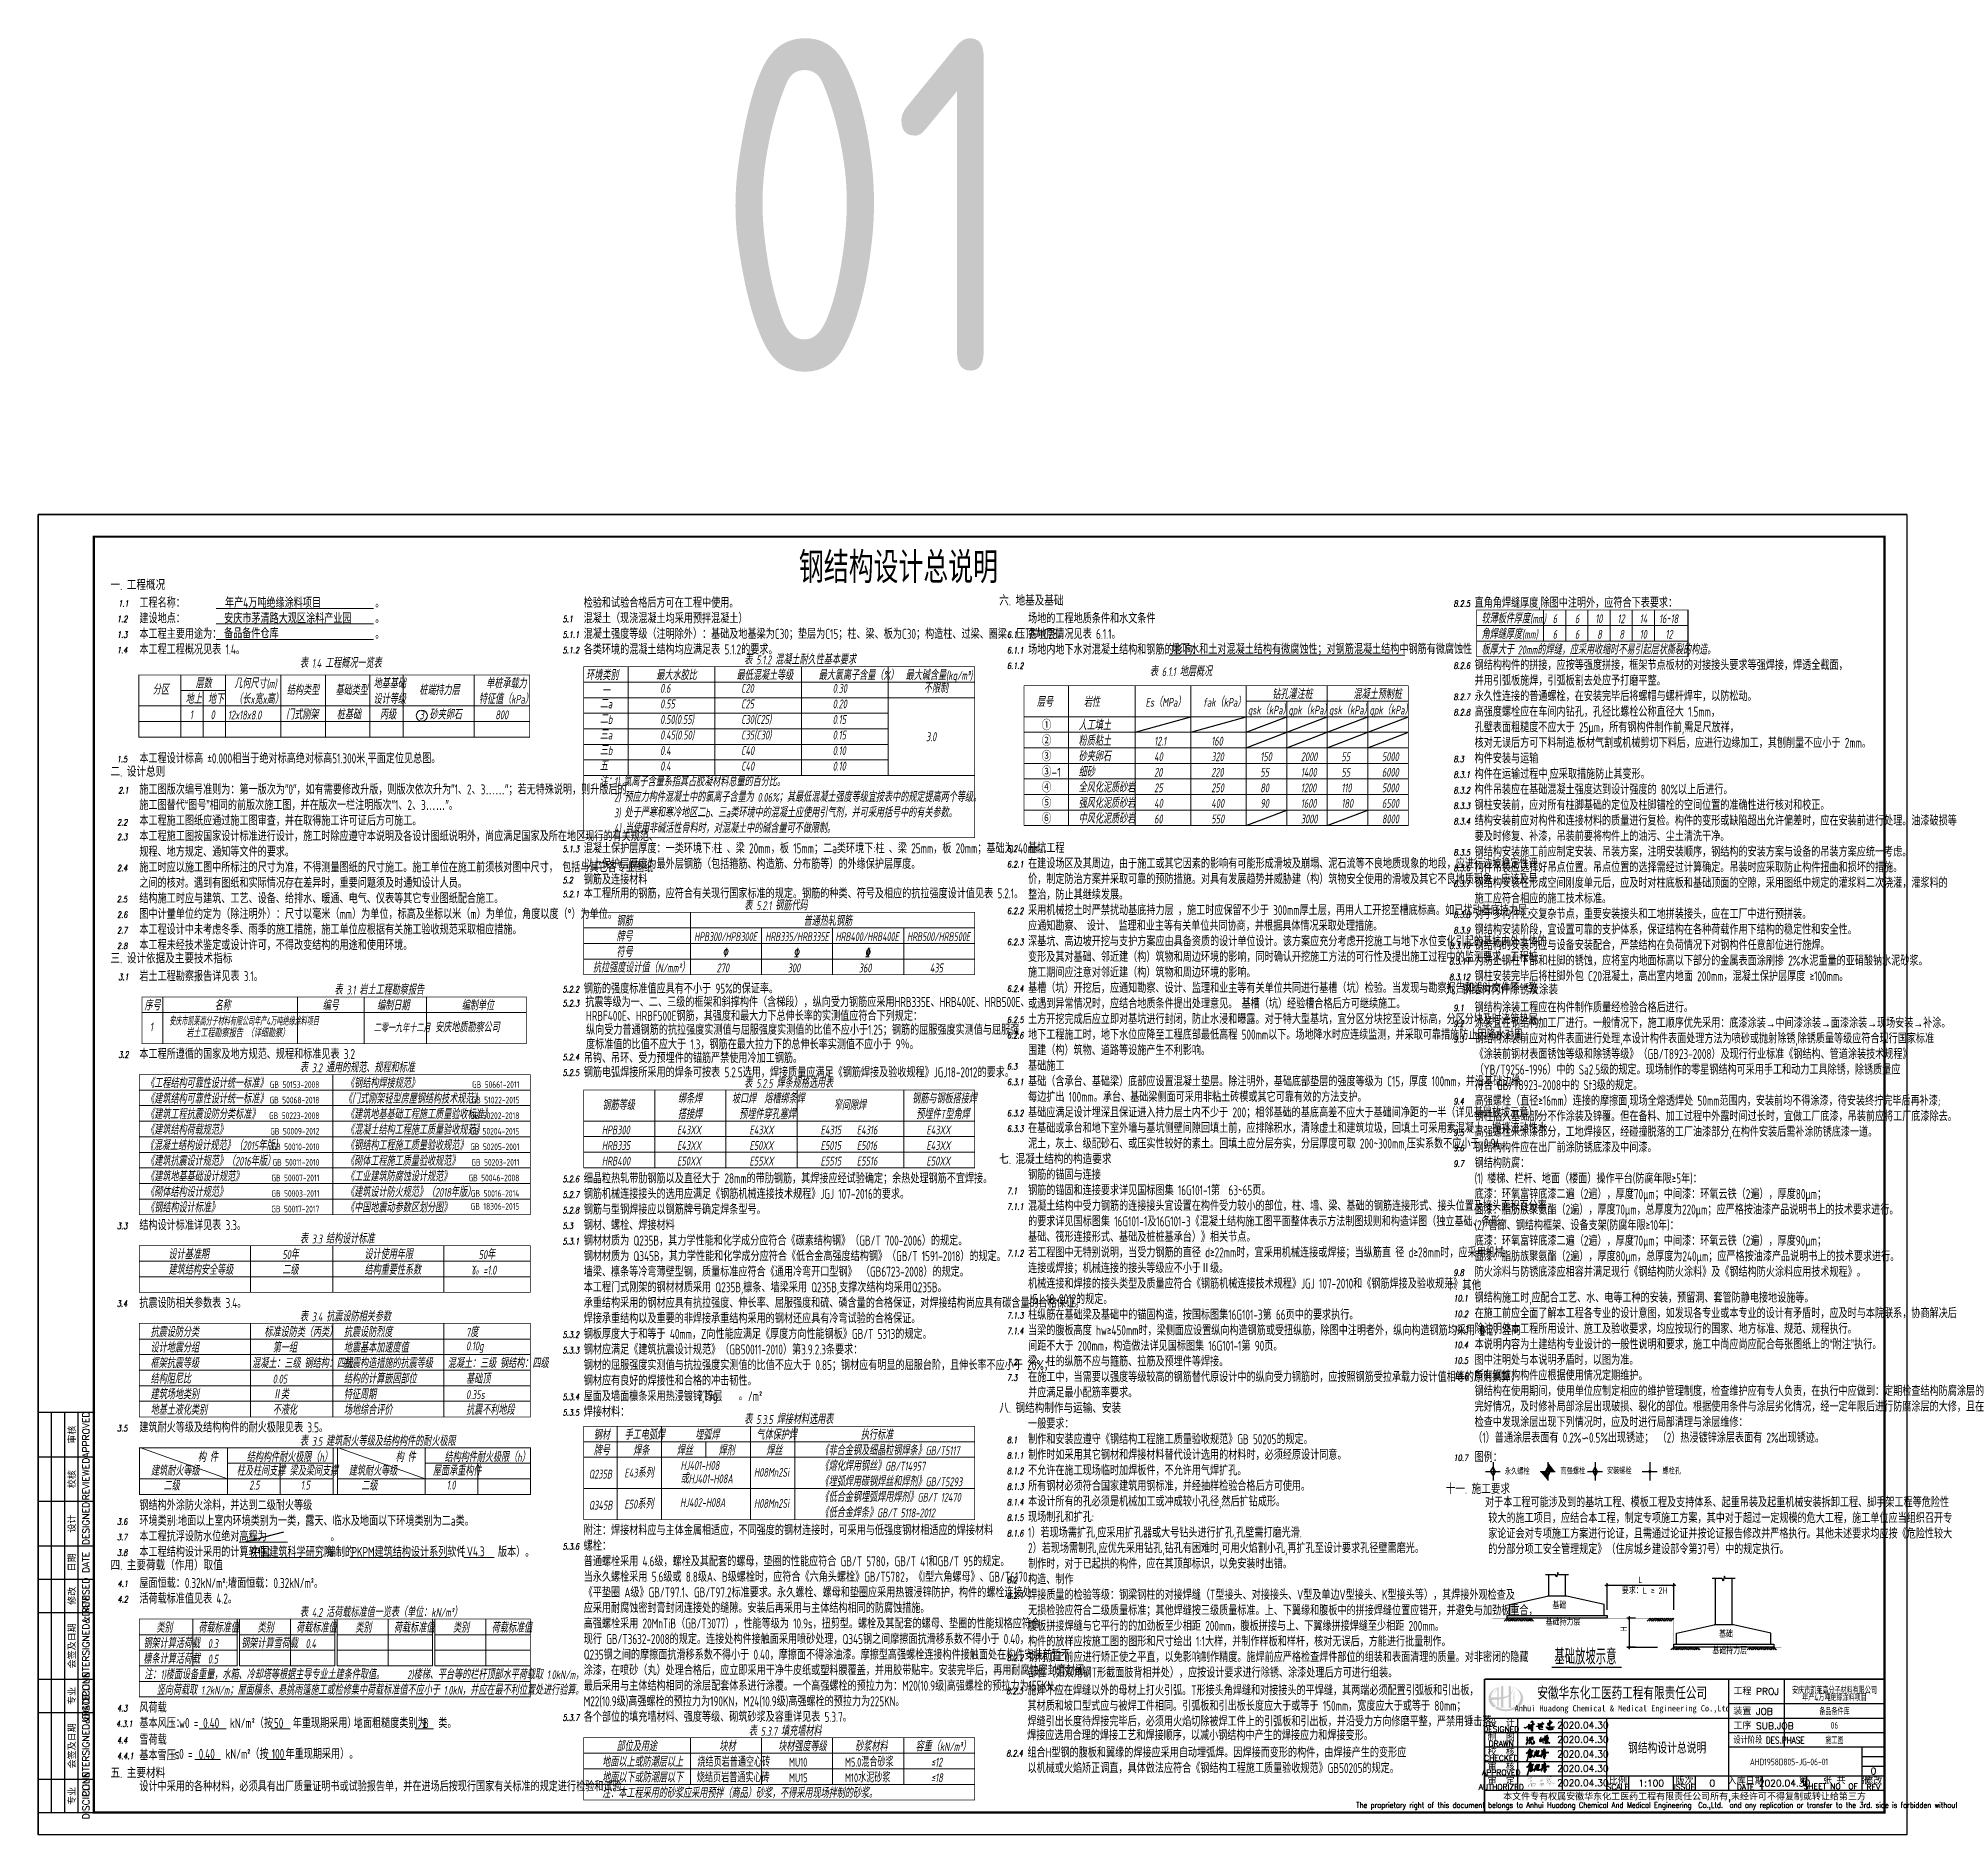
# Model space of a CAD drawing. Header units: millimetres. Extents: x 865974 to 875117, y 41124 to 44891.
# Drawn here: x 865974 to 866835, y 41124 to 41932 of the extents above; entities that cross this region are included whole.
import ezdxf
from ezdxf.enums import TextEntityAlignment as Align

# ---------------------------------------------------------------- set-up
doc = ezdxf.new("R2010")
doc.units = ezdxf.units.MM
doc.header["$LTSCALE"] = 1000
doc.header["$MEASUREMENT"] = 0
doc.linetypes.add('CENTER', pattern=[2, 1.25, -0.25, 0.25, -0.25])
doc.linetypes.add('DASHDOT', pattern=[1, 0.5, -0.25, 0, -0.25])
for name, color, linetype in [('05', 5, 'DASHDOT'), ('1505', 2, 'Continuous'), ('AXIS', 3, 'Continuous'), ('DIM', 7, 'Continuous'), ('HATCH', 8, 'Continuous'), ('PUB_TEXT', 7, 'Continuous'), ('TEXT', 4, 'Continuous'), ('THIN', 7, 'Continuous'), ('图名', 253, 'Continuous'), ('标注', 7, 'Continuous'), ('梁集中标注', 2, 'Continuous')]:
    doc.layers.add(name, color=color, linetype=linetype)
doc.layers.add('SM001', color=7, linetype='Continuous', lineweight=15)
doc.layers.add('SM002', color=4, linetype='Continuous', lineweight=15)
doc.styles.add('ECEC_TK', font='txt_l.shx', dxfattribs={"bigfont": 'hztxt_l.shx'})
doc.styles.add('ECEC_TQ', font='txt_l.shx', dxfattribs={"bigfont": 'hztxt_l.shx'})
doc.styles.add('ECEC_TQ_S', font='')
doc.styles.add('GBHZ', font='gbenor.shx', dxfattribs={"width": 0.9, "bigfont": 'gbcbig.shx'})
doc.styles.add('HZTXT', font='isocp.shx', dxfattribs={"bigfont": 'HZTXT.shx'})
doc.styles.add('SM001', font='tssdeng.shx', dxfattribs={"width": 0.7, "bigfont": 'tssdchn.shx'})
doc.styles.add('SM002', font='romand.shx')
doc.styles.get("Standard").update_dxf_attribs({"font": 'gbenor.shx', "bigfont": 'gbcbig.shx'})
doc.styles.add('TS', font='tssdeng.shx', dxfattribs={"width": 0.8, "height": 2.5, "bigfont": 'tssdchn.shx'})
doc.styles.add('TSSD_Dimension', font='Tssdeng.shx', dxfattribs={"width": 0.7, "bigfont": 'hztxt.shx'})
doc.styles.add('TSSD_REIN', font='tssdeng.shx', dxfattribs={"width": 0.7, "bigfont": 'tssdchn.shx'})
doc.styles.get('ECEC_TQ_S').set_extended_font_data('SimSun')
doc.dimstyles.new('TSSD_100_1', dxfattribs={"dimtxt": 3, "dimasz": 1, "dimexe": 1, "dimexo": 2.5, "dimgap": 1, "dimtad": 1, "dimdec": 0, "dimlfac": 100, "dimzin": 0, "dimdsep": 46, "dimtxsty": 'TSSD_Dimension', "dimblk": 'ARCHTICK', "dimblk1": 'ARCHTICK', "dimblk2": 'ARCHTICK', "dimcen": 0, "dimdle": 1, "dimclrt": 7, "dimadec": 0, "dimazin": 0, "dimtfac": 1, "dimtdec": 0, "dimtix": 1, "dimtmove": 2, "dimatfit": 3, "dimfxl": 0, "dimtolj": 1, "dimtzin": 0, "dimarcsym": 0})

msp = doc.modelspace()

# ---------------------------------------------------------------- texts
at = {"color": 2, "style": 'SM001', "oblique": 10, "width": 0.7}
for s, p in [('混凝土：三级 钢结构：四级', (866070.675, 41333.604)), ('混凝土：三级 钢结构：四级', (866158.72, 41333.604)), ('0.35s', (866167.001, 41319.604))]:
    msp.add_text(s, height=4, dxfattribs=at).set_placement(p)
at = {"style": 'ECEC_TK'}
for s, p in [('APPROVED', (865995.967, 41303.604)), ('审核', (865989.467, 41303.604)), ('REVIEWED', (865995.967, 41283.604)), ('校核', (865989.467, 41283.604)), ('DESIGNED', (865995.967, 41263.604)), ('设计', (865989.467, 41263.604)), ('日期', (865989.467, 41246.104)), ('DATE', (865995.967, 41246.104)), ('REVISED', (865995.967, 41231.104)), ('修改', (865989.467, 41231.104)), ('COUNTERSIGNED&DATE', (865995.967, 41208.604)), ('会签及日期', (865989.467, 41208.604)), ('DISCIPLINE', (865995.967, 41186.104)), ('专业', (865989.467, 41186.104)), ('COUNTERSIGNED&DATE', (865995.967, 41163.604)), ('会签及日期', (865989.467, 41163.604)), ('专业', (865989.467, 41141.104)), ('DISCIPLINE', (865995.967, 41141.104))]:
    msp.add_text(s, height=3, rotation=90, dxfattribs=at).set_placement(p, align=Align.MIDDLE)
for s, height, style, width, p in [('安徽华东化工医药工程有限责任公司', 5, 'ECEC_TQ_S', 0.7, (866687.416, 41187.604)), ('Anhui Huadong Chemical & Medical Engineering Co.,Ltd', 2.8, 'ECEC_TQ_S', 0.85, (866687.416, 41180.104)), ('The proprietary right of this document belongs to Anhui Huadong Chemical And Medical Engineering  Co.,Ltd.  and any replication or transfer to the 3rd. side is forbidden without its permission. ', 2.5, 'ECEC_TQ', 0.72, (866715.467, 41136.604))]:
    msp.add_text(s, height=height, dxfattribs=dict(style=style, width=width)).set_placement(p, align=Align.MIDDLE)
at = {"style": 'ECEC_TQ'}
for s, p in [('工程 PROJ', (866737.467, 41186.604)), ('装置 JOB', (866737.467, 41177.604)), ('工序 SUB.JOB', (866737.467, 41171.104))]:
    msp.add_text(s, height=3, dxfattribs=at).set_placement(p)
for s, height, p in [('DESIGNED', 2.5, (866632.967, 41171.104)), ('制  图', 3, (866632.967, 41167.604)), ('设  计', 3, (866632.967, 41174.104)), ('DRAWN', 2.5, (866632.967, 41164.604)), ('校  核', 3, (866632.967, 41161.104)), ('APPROVED', 2.5, (866632.967, 41151.604)), ('CHECKED', 2.5, (866632.967, 41158.104)), ('审  核', 3, (866632.967, 41154.604)), ('AUTHORIZED', 2.5, (866632.967, 41145.104)), ('审  定', 3, (866632.967, 41148.104)), ('SCALE', 2.5, (866685.467, 41145.104)), ('比例', 3, (866685.467, 41148.104)), ('ISSUE', 2.5, (866715.467, 41145.104)), ('版次', 3, (866715.467, 41148.104)), ('入库日期', 3, (866742.967, 41148.104)), ('DATE', 2.5, (866742.967, 41145.104)), ('第   张 共   张', 3, (866782.967, 41148.354)), ('SHEET NO  OF  ', 2.5, (866782.967, 41145.354)), ('修改', 3, (866800.467, 41148.104)), ('REV', 2.5, (866800.467, 41145.104)), ('本文件专有权属安徽华东化工医药工程有限责任公司所有,未经许可不得复制或转让给第三方', 3, (866715.467, 41140.604))]:
    msp.add_text(s, height=height, dxfattribs=at).set_placement(p, align=Align.MIDDLE)
at = {"style": 'ECEC_TQ', "width": 0.8}
msp.add_text('设计阶段 DES.PHASE', height=3, dxfattribs=at).set_placement((866737.467, 41164.604))
at = {"style": 'ECEC_TQ'}
for tag, text, p in [('2020.04.30', ' ', (866669.711, 41172.932)), ('2020.04.30', ' ', (866669.711, 41166.432)), ('2020.04.30', ' ', (866669.711, 41159.932)), ('2020.04.30', ' ', (866669.711, 41153.432)), ('0', '0', (866800.467, 41152.271)), ('2020.04.30', ' ', (866669.711, 41146.932)), ('1:100', '1:100', (866700.467, 41146.854)), ('0', '0', (866727.967, 41146.854)), ('2020.04.30', ' ', (866760.467, 41146.854))]:
    msp.add_attdef(tag, text=text, height=3, dxfattribs=at).set_placement(p, align=Align.MIDDLE)
at = {"layer": 'AXIS', "style": 'TSSD_REIN', "width": 0.7}
for s, p in [('安庆市凯莱高分子材料有限公司', (866782.967, 41188.88)), ('年产4万吨绝缘涂料项目', (866782.967, 41185.65)), ('备品备件库', (866782.967, 41179.354)), ('06', (866782.967, 41172.854)), ('施工图', (866782.967, 41166.354)), ('AHD1958D805-JG-06-01', (866762.479, 41156.373))]:
    msp.add_text(s, height=3, dxfattribs=at).set_placement(p, align=Align.MIDDLE)
at = {"layer": 'DIM', "color": 7, "linetype": 'CENTER', "style": 'TSSD_Dimension', "width": 0.75}
for s, p in [('永久螺栓', (866634.596, 41285.69)), ('高强螺栓', (866659.607, 41285.816)), ('安装螺栓', (866680.544, 41285.923)), ('螺栓孔', (866705.555, 41285.816))]:
    msp.add_text(s, height=2.75, dxfattribs=at).set_placement(p)
at = {"layer": 'PUB_TEXT', "style": 'TS', "width": 0.8}
msp.add_text('钢结构设计总说明', height=5, dxfattribs=at).set_placement((866707.633, 41162.887), align=Align.MIDDLE)
at = {"layer": 'SM001', "color": 2, "linetype": 'Continuous', "style": 'HZTXT', "width": 0.8}
msp.add_text('钢结构设计总说明', height=14, dxfattribs=at).set_placement((866316.862, 41686.686, 336))
at = {"layer": 'SM001', "color": 2}
for s, height, style, width, p in [('一. 工程概况', 4.5, 'HZTXT', 0.8, (866007.001, 41683.604)), ('年产4万吨绝缘涂料项目', 4.5, 'SM001', 0.7, (866058.545, 41675.604)), ('六. 地基及基础', 4.5, 'HZTXT', 0.8, (866407.001, 41676.574)), ('安庆市茅清路大观区涂料产业园', 4.5, 'SM001', 0.7, (866058.144, 41668.604)), ('备品备件仓库', 4.5, 'SM001', 0.7, (866058.083, 41661.891)), ('地下水和土对混凝土结构有微腐蚀性；对钢筋混凝土结构中钢筋有微腐蚀性', 4.5, 'SM001', 0.7, (866484.749, 41654.778)), ('二. 设计总则', 4.5, 'HZTXT', 0.8, (866007.001, 41599.604)), ('混凝土保护层厚度：一类环境下:柱 、梁 20mm，板 15mm；二a类环境下:柱 、梁 25mm，板 20mm；基础为 40mm。', 4.5, 'SM001', 0.7, (866220.001, 41565.136)), ('三. 设计依据及主要技术指标', 4.5, 'HZTXT', 0.8, (866007.001, 41515.604)), ('九. 钢结构构件除锈及涂装', 4.5, 'HZTXT', 0.8, (866608, 41501.604)), ('七. 混凝土结构的构造要求', 4.5, 'HZTXT', 0.8, (866407.001, 41425.314)), ('十. 其他', 4.5, 'HZTXT', 0.8, (866608, 41368.604)), ('八. 钢结构制作与运输、安装', 4.5, 'HZTXT', 0.8, (866407.001, 41313.314)), ('十一. 施工要求', 4.5, 'HZTXT', 0.8, (866608, 41276.944)), ('四. 主要荷载（作用）取值', 4.5, 'HZTXT', 0.8, (866007.001, 41242.604)), ('中国建筑科学研究院', 4.5, 'SM001', 0.7, (866070.29, 41248.604)), ('PKPM建筑结构设计系列软件', 4.5, 'SM001', 0.7, (866115.483, 41248.604)), ('V4.3', 4.5, 'SM001', 0.7, (866167.407, 41248.809)), ('w\x8e0\x8f =', 4.5, 'SM001', 0.7, (866037.828, 41171.604)), ('0.40', 4.5, 'SM001', 0.7, (866048.677, 41171.604)), ('50', 4.5, 'SM001', 0.7, (866080.549, 41171.604)), ('B', 4.5, 'SM001', 0.7, (866147.677, 41171.604)), ('s\x8e0\x8f =', 4.5, 'SM001', 0.7, (866035.843, 41157.725)), ('0.40', 4.5, 'SM001', 0.7, (866046.693, 41157.725)), ('100', 4.5, 'SM001', 0.7, (866079.594, 41157.725)), ('五. 主要材料', 4.5, 'HZTXT', 0.8, (866007.001, 41149.132)), ('烧结页岩普通空心砖', 4, 'SM001', 0.7, (866271.159, 41154.238)), ('MU10', 4, 'SM001', 0.7, (866312.419, 41154.238)), ('M5.0混合砂浆', 4, 'SM001', 0.7, (866337.621, 41154.238)), ('烧结页岩普通实心砖', 4, 'SM001', 0.7, (866270.922, 41147.238)), ('MU15', 4, 'SM001', 0.7, (866312.419, 41147.238)), ('M10水泥砂浆', 4, 'SM001', 0.7, (866337.621, 41147.238))]:
    msp.add_text(s, height=height, dxfattribs=dict(at, style=style, width=width)).set_placement(p)
at = {"layer": 'SM001', "color": 96, "style": 'SM002', "oblique": 10, "width": 0.7}
for s, p in [('1.1', (866010.501, 41676.104)), ('8.2.5', (866611.5, 41676.104)), ('1.2', (866009.941, 41669.104)), ('5.1', (866210.501, 41669.104)), ('1.3', (866009.941, 41662.104)), ('5.1.1', (866210.501, 41662.104)), ('6.1', (866410.501, 41662.074)), ('1.4', (866009.941, 41655.104)), ('5.1.2', (866210.501, 41655.104)), ('6.1.1', (866410.501, 41655.074)), ('6.1.2', (866410.501, 41648.074)), ('8.2.6', (866611.5, 41648.104)), ('8.2.7', (866611.5, 41634.104)), ('8.2.8', (866611.5, 41627.104)), ('1.5', (866009.848, 41606.104)), ('8.3', (866611.5, 41606.104)), ('8.3.1', (866611.5, 41599.104)), ('2.1', (866010.501, 41592.104)), ('8.3.2', (866611.5, 41592.104)), ('8.3.3', (866611.5, 41585.104)), ('2.2', (866009.941, 41577.611)), ('2.3', (866009.941, 41571.104)), ('8.3.4', (866611.5, 41578.104)), ('5.1.3', (866210.501, 41565.636)), ('6.2', (866410.501, 41565.814)), ('8.3.5', (866611.5, 41564.104)), ('2.4', (866009.941, 41557.104)), ('6.2.1', (866410.501, 41558.814)), ('8.3.6', (866611.5, 41557.104)), ('5.2', (866210.501, 41551.636)), ('5.2.1', (866210.501, 41545.353)), ('8.3.7', (866611.5, 41550.104)), ('2.5', (866009.848, 41543.104)), ('6.2.2', (866410.501, 41537.814)), ('2.6', (866009.941, 41536.104)), ('2.7', (866009.941, 41529.104)), ('8.3.8', (866611.5, 41536.104)), ('8.3.9', (866611.5, 41529.104)), ('2.8', (866009.941, 41522.104)), ('6.2.3', (866410.501, 41523.814)), ('8.3.10', (866609.6, 41522.104)), ('8.3.11', (866609.6, 41515.104)), ('3.1', (866010.501, 41508.104)), ('5.2.2', (866210.501, 41502.538)), ('6.2.4', (866410.501, 41502.814)), ('8.3.12', (866609.6, 41508.104)), ('5.2.3', (866210.501, 41496.269)), ('9.1', (866611.5, 41494.104)), ('6.2.5', (866410.501, 41488.814)), ('9.2', (866611.5, 41487.104)), ('6.2.6', (866410.501, 41481.814)), ('9.3', (866611.5, 41480.104)), ('3.2', (866010.501, 41473.104)), ('5.2.4', (866210.501, 41472.023)), ('6.3', (866410.501, 41467.814)), ('5.2.5', (866210.501, 41465.023)), ('6.3.1', (866410.501, 41460.814)), ('9.4', (866611.5, 41452.104)), ('6.3.2', (866410.501, 41446.814)), ('6.3.3', (866410.501, 41439.814)), ('9.5', (866611.5, 41438.104)), ('9.6', (866611.5, 41431.104)), ('5.2.6', (866210.501, 41417.161)), ('9.7', (866611.5, 41424.104)), ('5.2.7', (866210.501, 41410.161)), ('7.1', (866410.501, 41411.814)), ('5.2.8', (866210.501, 41403.161)), ('7.1.1', (866410.501, 41404.814)), ('3.3', (866009.941, 41396.104)), ('5.3', (866210.501, 41396.161)), ('5.3.1', (866210.501, 41389.161)), ('7.1.2', (866410.501, 41383.814)), ('9.8', (866611.5, 41375.104)), ('3.4', (866009.848, 41361.104)), ('7.1.3', (866410.501, 41355.814)), ('10.1', (866611.5, 41363.502)), ('10.2', (866611.5, 41356.502)), ('5.3.2', (866210.501, 41347.161)), ('7.1.4', (866410.501, 41348.814)), ('10.3', (866611.5, 41349.502)), ('5.3.3', (866210.501, 41340.161)), ('10.4', (866611.5, 41342.502)), ('7.2', (866410.501, 41334.814)), ('10.5', (866611.5, 41335.502)), ('7.3', (866410.501, 41327.814)), ('10.6', (866611.5, 41328.502)), ('5.3.4', (866210.501, 41319.161)), ('3.5', (866009.941, 41305.104)), ('5.3.5', (866210.501, 41312.161)), ('8.1', (866410.501, 41299.814)), ('8.1.1', (866410.501, 41292.814)), ('10.7', (866611.5, 41291.765)), ('8.1.2', (866410.501, 41285.814)), ('8.1.3', (866410.501, 41278.814)), ('8.1.4', (866410.501, 41271.814)), ('3.6', (866009.941, 41263.104)), ('8.1.5', (866410.501, 41264.814)), ('3.7', (866009.941, 41256.104)), ('8.1.6', (866410.501, 41257.814)), ('3.8', (866009.941, 41249.104)), ('5.3.6', (866210.501, 41251.895)), ('8.2', (866410.501, 41236.814)), ('4.1', (866010.188, 41235.104)), ('4.2', (866010.188, 41228.104)), ('8.2.1', (866410.501, 41229.814)), ('8.2.2', (866410.501, 41201.814)), ('8.2.3', (866410.221, 41186.862)), ('4.3', (866009.941, 41179.104)), ('4.3.1', (866009.501, 41172.104)), ('5.3.7', (866210.501, 41174.895)), ('4.4', (866009.941, 41164.632)), ('8.2.4', (866410.221, 41158.862)), ('4.4.1', (866009.941, 41157.632))]:
    msp.add_text(s, height=2.8, dxfattribs=at).set_placement(p)
at = {"layer": 'SM001'}
for s, height, style, width, p in [('工程名称：', 4.5, 'SM001', 0.7, (866020.001, 41675.604)), ('。', 4.5, 'SM001', 0.7, (866126.148, 41675.604)), ('检验和试验合格后方可在工程中使用。', 4.5, 'SM001', 0.7, (866220.001, 41675.604)), ('直角角焊缝厚度,除图中注明外，应符合下表要求：', 4.5, 'SM001', 0.7, (866621, 41675.604)), ('建设地点：', 4.5, 'SM001', 0.7, (866020.001, 41668.604)), ('。', 4.5, 'SM001', 0.7, (866126.148, 41668.604)), ('混凝土（现浇混凝土均采用预拌混凝土）', 4.5, 'SM001', 0.7, (866220.001, 41668.604)), ('场地的工程地质条件和水文条件', 4.5, 'SM001', 0.7, (866420.001, 41668.574)), ('本工程主要用途为：', 4.5, 'SM001', 0.7, (866020.001, 41661.604)), ('本工程工程概况见表 1.4。', 4.5, 'SM001', 0.7, (866020.001, 41654.604)), ('。', 4.5, 'SM001', 0.7, (866126.148, 41661.604)), ('各类环境的混凝土结构均应满足表 5.1.2的要求。', 4.5, 'SM001', 0.7, (866220.001, 41654.604)), ('混凝土强度等级（注明除外）：基础及地基梁为C30；垫层为C15；柱、梁、板为C30；构造柱、过梁、圈梁、压顶为C25。', 4.5, 'SM001', 0.7, (866220.001, 41661.604)), ('各地层情况见表 6.1.1。', 4.5, 'SM001', 0.7, (866420.001, 41661.574)), ('场地内地下水对混凝土结构和钢筋的影响：', 4.5, 'SM001', 0.7, (866420.001, 41654.574)), ('钢结构构件的拼接，应按等强度拼接，框架节点板材的对接接头要求等强焊接，焊透全截面，', 4.5, 'SM001', 0.7, (866621, 41647.604)), ('并用引弧板施焊，引弧板割去处应予打磨平整。', 4.5, 'SM001', 0.7, (866621, 41640.604)), ('永久性连接的普通螺栓，在安装完毕后将螺帽与螺杆焊牢，以防松动。', 4.5, 'SM001', 0.7, (866621, 41633.604)), ('高强度螺栓应在车间内钻孔，孔径比螺栓公称直径大 1.5mm，', 4.5, 'SM001', 0.7, (866621, 41626.604)), ('核对无误后方可下料制造.板材气割或机械剪切下料后，应进行边缘加工，其刨削量不应小于 2mm。', 4.5, 'SM001', 0.7, (866621, 41612.604)), ('孔壁表面粗糙度不应大于 25μm，所有钢构件制作前,需足尺放祥，', 4.5, 'SM001', 0.7, (866621, 41619.604)), ('本工程设计标高 %%P0.000相当于绝对标高绝对标高51.300米,平面定位见总图。', 4.5, 'SM001', 0.7, (866020.001, 41605.604)), ('构件安装与运输', 4.5, 'SM001', 0.7, (866621, 41605.604)), ('构件在运输过程中,应采取措施防止其变形。', 4.5, 'SM001', 0.7, (866621, 41598.604)), ('施工图版次编号准则为：第一版次为″0″，如有需要修改升版，则版次依次升为″1、2、3……″；若无特殊说明，则升版后的', 4.5, 'SM001', 0.7, (866020.001, 41591.604)), ('构件吊装应在基础混凝土强度达到设计强度的 80%%%以上后进行。', 4.5, 'SM001', 0.7, (866621, 41591.604)), ('施工图替代“图号”相同的前版次施工图，并在版次一栏注明版次″1、2、3……″。 ', 4.5, 'SM001', 0.7, (866020.001, 41584.604)), ('本工程施工图纸应通过施工图审查，并在取得施工许可证后方可施工。', 4.5, 'SM001', 0.7, (866020.001, 41577.604)), ('结构安装前应对构件和连接材料的质量进行复检。构件的变形或缺陷超出允许偏差时，应在安装前进行处理。油漆破损等', 4.5, 'SM001', 0.7, (866621, 41577.604)), ('钢柱安装前，应对所有柱脚基础的定位及柱脚锚栓的空间位置的准确性进行核对和校正。', 4.5, 'SM001', 0.7, (866621, 41584.604)), ('本工程施工图按国家设计标准进行设计，施工时除应遵守本说明及各设计图纸说明外，尚应满足国家及所在地区现行的有关规范、', 4.5, 'SM001', 0.7, (866020.001, 41570.604)), ('要及时修复、补漆，吊装前要将构件上的油污、尘土清洗干净。', 4.5, 'SM001', 0.7, (866621, 41570.604)), ('规程、地方规定、通知等文件的要求。', 4.5, 'SM001', 0.7, (866020.001, 41563.604)), ('基坑工程', 4.5, 'SM001', 0.7, (866420.001, 41565.314)), ('钢结构安装施工前应制定安装、吊装方案，注明安装顺序，钢结构的安装方案与设备的吊装方案应统一考虑。', 4.5, 'SM001', 0.7, (866621, 41563.604)), ('施工时应以施工图中所标注的尺寸为准，不得测量图纸的尺寸施工。施工单位在施工前须核对图中尺寸， 包括与其它各专业图纸', 4.5, 'SM001', 0.7, (866020.001, 41556.604)), ('以上保护层厚度为最外层钢筋（包括箍筋、构造筋、分布筋等）的外缘保护层厚度。', 4.5, 'SM001', 0.7, (866220.001, 41558.136)), ('价，制定防治方案并采取可靠的预防措施。对具有发展趋势并威胁建（构）筑物安全使用的滑坡及其它不良地质现象，应该及早', 4.5, 'SM001', 0.7, (866420.001, 41551.314)), ('在建设场区及其周边，由于施工或其它因素的影响有可能形成滑坡及崩塌、泥石流等不良地质现象的地段，应进行边坡稳定性评', 4.5, 'SM001', 0.7, (866420.001, 41558.314)), ('构件吊装应选择好吊点位置。吊点位置的选择需经过计算确定。吊装时应采取防止构件扭曲和损坏的措施。', 4.5, 'SM001', 0.7, (866621, 41556.604)), ('之间的核对。遇到有图纸和实际情况存在差异时，重要问题须及时通知设计人员。', 4.5, 'SM001', 0.7, (866020.001, 41549.604)), ('钢筋及连接材料', 4.5, 'SM001', 0.7, (866220.001, 41551.136)), ('本工程所用的钢筋，应符合有关现行国家标准的规定。钢筋的种类、符号及相应的抗拉强度设计值见表 5.2.1。', 4.5, 'SM001', 0.7, (866220.001, 41544.853)), ('整治，防止其继续发展。', 4.5, 'SM001', 0.7, (866420.001, 41544.314)), ('钢结构安装在形成空间刚度单元后，应及时对柱底板和基础顶面的空隙，采用图纸中规定的灌浆料二次浇灌，灌浆料的', 4.5, 'SM001', 0.7, (866621, 41549.604)), ('结构施工时应与建筑、工艺、设备、给排水、暖通、电气、仪表等其它专业图纸配合施工。', 4.5, 'SM001', 0.7, (866020.001, 41542.604)), ('图中计量单位约定为（除注明外）：尺寸以毫米（mm）为单位，标高及坐标以米（m）为单位，角度以度（%%D）为单位。', 4.5, 'SM001', 0.7, (866020.001, 41535.604)), ('采用机械挖土时严禁扰动基底持力层 ，施工时应保留不少于 300mm厚土层，再用人工开挖至槽底标高。如已扰动基底持力层， ', 4.5, 'SM001', 0.7, (866420.001, 41537.314)), ('施工应符合相应的施工技术标准。', 4.5, 'SM001', 0.7, (866621, 41542.604)), ('对于多构件汇交复杂节点，重要安装接头和工地拼装接头，应在工厂中进行预拼装。', 4.5, 'SM001', 0.7, (866621, 41535.604)), ('本工程设计中未考虑冬季、雨季的施工措施，施工单位应根据有关施工验收规范采取相应措施。', 4.5, 'SM001', 0.7, (866020.001, 41528.604)), ('应通知勘察、 设计、 监理和业主等有关单位共同协商，并根据具体情况采取处理措施。', 4.5, 'SM001', 0.7, (866420.001, 41530.314)), ('钢结构安装阶段，宜设置可靠的支护体系，保证结构在各种荷载作用下结构的稳定性和安全性。', 4.5, 'SM001', 0.7, (866621, 41528.604)), ('本工程未经技术鉴定或设计许可，不得改变结构的用途和使用环境。', 4.5, 'SM001', 0.7, (866020.001, 41521.604)), ('深基坑、高边坡开挖与支护方案应由具备资质的设计单位设计。该方案应充分考虑开挖施工与地下水位变化引起的基坑内外土体的', 4.5, 'SM001', 0.7, (866420.001, 41523.314)), ('钢结构的安装时应与设备安装配合，严禁结构在负荷情况下对钢构件任意部位进行施焊。', 4.5, 'SM001', 0.7, (866621, 41521.604)), ('施工期间应注意对邻近建（构）筑物和周边环境的影响。', 4.5, 'SM001', 0.7, (866420.001, 41509.314)), ('变形及其对基础、邻近建（构）筑物和周边环境的影响，同时确认开挖施工方法的可行性及提出施工过程中的监测要求。工程桩', 4.5, 'SM001', 0.7, (866420.001, 41516.314)), ('为防止钢柱下部和柱脚的锈蚀，应将室内地面标高以下部分的金属表面涂刷掺 2%%%水泥重量的亚硝酸钠水泥砂浆。', 4.5, 'SM001', 0.7, (866621, 41514.604)), ('岩土工程勘察报告详见表 3.1。', 4.5, 'SM001', 0.7, (866020.001, 41507.604)), ('钢筋的强度标准值应具有不小于 95%%%的保证率。', 4.5, 'SM001', 0.7, (866220.001, 41502.038)), ('基槽（坑）开挖后，应通知勘察、设计、监理和业主等有关单位共同进行基槽（坑）检验。当发现与勘察报告和设计文件不一致', 4.5, 'SM001', 0.7, (866420.001, 41502.314)), ('钢柱安装完毕后将柱脚外包 C20混凝土，高出室内地面 200mm，混凝土保护层厚度 ≥100mm。', 4.5, 'SM001', 0.7, (866621, 41507.604)), ('抗震等级为一、二、三级的框架和斜撑构件（含梯段），纵向受力钢筋应采用HRB335E、HRB400E、HRB500E、', 4.5, 'SM001', 0.7, (866220.659, 41495.984)), ('或遇到异常情况时，应结合地质条件提出处理意见。 基槽（坑）经验槽合格后方可继续施工。', 4.5, 'SM001', 0.7, (866420.001, 41495.314)), ('钢结构涂装工程应在构件制作质量经检验合格后进行。', 4.5, 'SM001', 0.7, (866621, 41493.604)), ('纵向受力普通钢筋的抗拉强度实测值与屈服强度实测值的比值不应小于1.25；钢筋的屈服强度实测值与屈服强', 4.5, 'SM001', 0.7, (866221.032, 41483.512)), ('HRBF400E、HRBF500E钢筋，其强度和最大力下总伸长率的实测值应符合下列规定：', 4.5, 'SM001', 0.7, (866221.032, 41489.759)), ('土方开挖完成后应立即对基坑进行封闭，防止水浸和曝露。对于特大型基坑，宜分区分块挖至设计标高，分区分块及时浇筑垫层。', 4.5, 'SM001', 0.7, (866420.001, 41488.314)), ('涂装宜在钢结构加工厂进行。一般情况下，施工顺序优先采用：底漆涂装→中间漆涂装→面漆涂装→现场安装→补涂。', 4.5, 'SM001', 0.7, (866621, 41486.604)), ('度标准值的比值不应大于 1.3，钢筋在最大拉力下的总伸长率实测值不应小于 9％。', 4.5, 'SM001', 0.7, (866221.032, 41476.969)), ('地下工程施工时，地下水位应降至工程底部最低高程 500mm以下。场地降水时应连续监测，并采取可靠措施防止因降水对周', 4.5, 'SM001', 0.7, (866420.001, 41481.314)), ('围建（构）筑物、道路等设施产生不利影响。', 4.5, 'SM001', 0.7, (866420.001, 41474.314)), ('钢结构涂装前应对构件表面进行处理,本设计构件表面处理方法为喷砂或抛射除锈,除锈质量等级应符合现行国家标准', 4.5, 'SM001', 0.7, (866621, 41479.604)), ('本工程所遵循的国家及地方规范、规程和标准见表 3.2', 4.5, 'SM001', 0.7, (866020.001, 41472.604)), ('吊钩、吊环、受力预埋件的锚筋严禁使用冷加工钢筋。', 4.5, 'SM001', 0.7, (866220.001, 41470.821)), ('基础施工', 4.5, 'SM001', 0.7, (866420.001, 41467.314)), ('《涂装前钢材表面锈蚀等级和除锈等级》（GB/T8923-2008）及现行行业标准《钢结构、管道涂装技术规程》', 4.5, 'SM001', 0.7, (866621, 41472.604)), ('（YB/T9256-1996）中的 Sa2.5级的规定。现场制作的零星钢结构可采用手工和动力工具除锈，除锈质量应', 4.5, 'SM001', 0.7, (866621, 41465.604)), ('钢筋电弧焊接所采用的焊条可按表 5.2.5选用，焊接质量应满足《钢筋焊接及验收规程》JGJ18-2012的要求。', 4.5, 'SM001', 0.7, (866220.001, 41464.38)), ('基础（含承台、基础梁）底部应设置混凝土垫层。除注明外，基础底部垫层的强度等级为 C15，厚度 100mm，并沿基础边缘', 4.5, 'SM001', 0.7, (866420.001, 41460.314)), ('符合 GB/T8923-2008中的 St3级的规定。', 4.5, 'SM001', 0.7, (866621, 41458.604)), ('每边扩出 100mm。承台、基础梁侧面可采用非粘土砖模或其它可靠有效的方法支护。', 4.5, 'SM001', 0.7, (866420.001, 41453.314)), ('高强螺栓（直径≥16mm）连接的摩擦面,现场全熔透焊处 50mm范围内，安装前均不得涂漆，待安装终拧完毕后再补漆;', 4.5, 'SM001', 0.7, (866621, 41451.604)), ('基础应满足设计埋深且保证进入持力层土内不少于 200；相邻基础的基底高差不应大于基础间净距的一半（详见基础放坡示意）。', 4.5, 'SM001', 0.7, (866420.001, 41446.314)), ('钢柱插入基础部分不作涂装及锌覆。但在备料、加工过程中外露时间过长时，宜做工厂底漆，吊装前应将工厂底漆除去。', 4.5, 'SM001', 0.7, (866621, 41444.604)), ('在基础或承台和地下室外墙与基坑侧壁间隙回填土前，应排除积水，清除虚土和建筑垃圾，回填土可采用素混凝土、搅拌流动性水', 4.5, 'SM001', 0.7, (866420.001, 41439.314)), ('泥土，灰土、级配砂石、或压实性较好的素土。回填土应分层夯实，分层厚度可取 200~300mm,压实系数不应小于 0.94。', 4.5, 'SM001', 0.7, (866420.001, 41432.314)), ('高强螺栓未涂漆部分，工地焊接区，经碰撞脱落的工厂油漆部分,在构件安装后需补涂防锈底漆一道。', 4.5, 'SM001', 0.7, (866621, 41437.604)), ('钢结构构件应在出厂前涂防锈底漆及中间漆。', 4.5, 'SM001', 0.7, (866621, 41430.604)), ('钢结构防腐：', 4.5, 'SM001', 0.7, (866621, 41423.604)), ('细晶粒热轧带肋钢筋以及直径大于 28mm的带肋钢筋，其焊接应经试验确定；余热处理钢筋不宜焊接。', 4.5, 'SM001', 0.7, (866220.001, 41416.661)), ('钢筋的锚固与连接', 4.5, 'SM001', 0.7, (866420.001, 41418.314)), ('(1) 楼梯、栏杆、地面（楼面）操作平台(防腐年限≥5年)：', 4.5, 'SM001', 0.7, (866621, 41416.604)), ('钢筋机械连接接头的选用应满足《钢筋机械连接技术规程》JGJ 107-2016的要求。', 4.5, 'SM001', 0.7, (866220.001, 41409.661)), ('钢筋的锚固和连接要求详见国标图集 16G101-1第  63~65页。', 4.5, 'SM001', 0.7, (866420.001, 41411.314)), ('底漆：环氧富锌底漆二遍（2遍），厚度70μm；中间漆：环氧云铁（2遍），厚度80μm；', 4.5, 'SM001', 0.7, (866621, 41409.604)), ('钢筋与型钢焊接应以钢筋牌号确定焊条型号。', 4.5, 'SM001', 0.7, (866220.001, 41402.661)), ('混凝土结构中受力钢筋的连接接头宜设置在构件受力较小的部位，柱、墙、梁、基础的钢筋连接形式、接头位置及接头面积百分率', 4.5, 'SM001', 0.7, (866420.001, 41404.314)), ('的要求详见国标图集 16G101-1及16G101-3《混凝土结构施工图平面整体表示方法制图规则和构造详图（独立基础、条形', 4.5, 'SM001', 0.7, (866420.001, 41397.314)), ('面漆：脂肪族聚氨酯（2遍），厚度70μm，总厚度为220μm；应严格按油漆产品说明书上的技术要求进行。', 4.5, 'SM001', 0.7, (866621, 41402.604)), ('结构设计标准详见表 3.3。', 4.5, 'SM001', 0.7, (866020.001, 41395.604)), ('钢材、螺栓、焊接材料', 4.5, 'SM001', 0.7, (866220.001, 41395.661)), ('钢材材质为 Q235B，其力学性能和化学成分应符合《碳素结构钢》（GB/T 700-2006）的规定。     ', 4.5, 'SM001', 0.7, (866220.001, 41388.661)), ('基础、筏形连接形式、基础及桩桩基承台）》相关节点。', 4.5, 'SM001', 0.7, (866420.001, 41390.314)), ('底漆：环氧富锌底漆二遍（2遍），厚度70μm；中间漆：环氧云铁（2遍），厚度90μm；', 4.5, 'SM001', 0.7, (866621, 41388.604)), ('(2) 管廊、钢结构框架、设备支架(防腐年限≥10年)：', 4.5, 'SM001', 0.7, (866621, 41395.604)), ('钢材材质为 Q345B，其力学性能和化学成分应符合《低合金高强度结构钢》（GB/T 1591-2018）的规定。     ', 4.5, 'SM001', 0.7, (866220.001, 41381.661)), ('若工程图中无特别说明，当受力钢筋的直径 d≥22mm时，宜采用机械连接或焊接；当纵筋直 径 d≥28mm时，应采用机械', 4.5, 'SM001', 0.7, (866420.001, 41383.314)), ('面漆：脂肪族聚氨酯（2遍），厚度80μm，总厚度为240μm；应严格按油漆产品说明书上的技术要求进行。', 4.5, 'SM001', 0.7, (866621, 41381.604)), ('墙梁、檩条等冷弯薄壁型钢，质量标准应符合《通用冷弯开口型钢》 （GB6723-2008）的规定。', 4.5, 'SM001', 0.7, (866220.001, 41374.661)), ('连接或焊接；机械连接的接头等级应不小于Ⅱ级。', 4.5, 'SM001', 0.7, (866420.001, 41376.314)), ('防火涂料与防锈底漆应相容并满足现行《钢结构防火涂料》及《钢结构防火涂料应用技术规程》。', 4.5, 'SM001', 0.7, (866621, 41374.604)), ('机械连接和焊接的接头类型及质量应符合《钢筋机械连接技术规程》JGJ 107-2010和《钢筋焊接及验收规范》', 4.5, 'SM001', 0.7, (866420.001, 41369.314)), ('JGJ 18-2012的规定。', 4.5, 'SM001', 0.7, (866420.001, 41362.314)), ('钢结构施工时,应配合工艺、水、电等工种的安装，预留洞、套管防静电接地设施等。', 4.5, 'SM001', 0.7, (866621, 41363.002)), ('抗震设防相关参数表 3.4。', 4.5, 'SM001', 0.7, (866020.001, 41360.604)), ('承重结构采用的钢材应具有抗拉强度、伸长率、屈服强度和硫、磷含量的合格保证，对焊接结构尚应具有碳含量的合格保证。', 4.5, 'SM001', 0.7, (866220.001, 41360.661)), ('柱纵筋在基础梁及基础中的锚固构造，按国标图集16G101-3第 66页中的要求执行。', 4.5, 'SM001', 0.7, (866420.001, 41355.314)), ('在施工前应全面了解本工程各专业的设计意图，如发现各专业或本专业的设计有矛盾时，应及时与本院联系，协商解决后方可施工。', 4.5, 'SM001', 0.7, (866621, 41356.002)), ('钢板厚度大于和等于 40mm，Z向性能应满足《厚度方向性能钢板》GB/T 5313的规定。', 4.5, 'SM001', 0.7, (866220.001, 41346.661)), ('当梁的腹板高度 hw\x93450mm时，梁侧面应设置纵向构造钢筋或受扭纵筋，除图中注明者外，纵向构造钢筋均采用 \x8412，竖向', 4.5, 'SM001', 0.7, (866420.001, 41348.314)), ('除注明外本工程所用设计、施工及验收要求，均应按现行的国家、地方标准、规范、规程执行。', 4.5, 'SM001', 0.7, (866621, 41349.002)), ('钢材应满足《建筑抗震设计规范》（GB50011-2010）第3.9.2.3条要求：', 4.5, 'SM001', 0.7, (866220.001, 41339.661)), ('间距不大于 200mm，构造做法详见国标图集 16G101-1第 90页。', 4.5, 'SM001', 0.7, (866420.001, 41341.314)), ('本说明内容为土建结构专业设计的一般性说明和要求，施工中尚应尚应配合每张图纸上的“附注”执行。', 4.5, 'SM001', 0.7, (866621, 41342.002)), ('梁、柱的纵筋不应与箍筋、拉筋及预埋件等焊接。', 4.5, 'SM001', 0.7, (866420.001, 41334.314)), ('所有钢结构构件应根据使用情况定期维护。', 4.5, 'SM001', 0.7, (866621, 41328.002)), ('图中注明处与本说明矛盾时，以图为准。', 4.5, 'SM001', 0.7, (866621, 41335.002)), ('在施工中，当需要以强度等级较高的钢筋替代原设计中的纵向受力钢筋时，应按照钢筋受拉承载力设计值相等的原则换算，', 4.5, 'SM001', 0.7, (866420.001, 41327.314)), ('并应满足最小配筋率要求。', 4.5, 'SM001', 0.7, (866420.001, 41320.314)), ('钢结构在使用期间，使用单位应制定相应的维护管理制度，检查维护应有专人负责，在执行中应做到：定期检查结构防腐涂层的', 4.5, 'SM001', 0.7, (866621, 41321.002)), ('屋面及墙面檩条采用热浸镀锌,锌层      /m%%1402', 4.5, 'SM001', 0.7, (866220.001, 41318.661)), ('焊接材料：', 4.5, 'SM001', 0.7, (866220.001, 41311.661)), ('275g     。', 4.5, 'SM001', 0.7, (866271.613, 41318.961)), ('完好情况，及时修补局部涂层出现破损、裂化的部位。根据使用条件与涂层劣化情况，经一定年限后进行防腐涂层的大修，且在', 4.5, 'SM001', 0.7, (866621, 41314.002)), ('建筑耐火等级及结构构件的耐火极限见表 3.5。', 4.5, 'SM001', 0.7, (866020.001, 41304.604)), ('一般要求：', 4.5, 'SM001', 0.7, (866420.001, 41306.314)), ('检查中发现涂层出现下列情况时，应及时进行局部清理与涂层维修：', 4.5, 'SM001', 0.7, (866621, 41307.002)), ('制作和安装应遵守《钢结构工程施工质量验收规范》GB 50205的规定。', 4.5, 'SM001', 0.7, (866420.001, 41299.314)), (' （1）普通涂层表面有 0.2%%%∽0.5%%%出现锈迹； （2）热浸镀锌涂层表面有 2%%%出现锈迹。', 4.5, 'SM001', 0.7, (866618.445, 41300.002)), ('制作时如采用其它钢材和焊接材料替代设计选用的材料时，必须经原设计同意。', 4.5, 'SM001', 0.7, (866420.001, 41292.314)), ('不允许在施工现场临时加焊板件，不允许用气焊扩孔。', 4.5, 'SM001', 0.7, (866420.001, 41285.314)), ('图例：', 4.5, 'SM001', 0.7, (866621, 41291.265)), ('所有钢材必须符合国家建筑用钢标准，并经抽样检验合格后方可使用。', 4.5, 'SM001', 0.7, (866420.001, 41278.314)), ('钢结构外涂防火涂料，并达到二级耐火等级', 4.5, 'SM001', 0.7, (866020.001, 41269.604)), ('本设计所有的孔必须是机械加工或冲成较小孔径,然后扩钻成形。', 4.5, 'SM001', 0.7, (866420.001, 41271.314)), (' 对于本工程可能涉及到的基坑工程、模板工程及支持体系、起重吊装及起重机械安装拆卸工程、脚手架工程等危险性', 4.5, 'SM001', 0.7, (866623.774, 41270.947)), ('环境类别:地面以上室内环境类别为一类，露天、临水及地面以下环境类别为二a类。', 4.5, 'SM001', 0.7, (866020.001, 41262.604)), ('现场制孔和扩孔:', 4.5, 'SM001', 0.7, (866420.001, 41264.314)), ('较大的施工项目，应结合本工程，制定专项施工方案，其中对于超过一定规模的危大工程，施工单位应当组织召开专', 4.5, 'SM001', 0.7, (866627.098, 41263.856)), ('本工程抗浮设防水位绝对高程为               。', 4.5, 'SM001', 0.7, (866020.001, 41255.604)), ('螺栓：', 4.5, 'SM001', 0.7, (866220.001, 41251.395)), ('附注：焊接材料应与主体金属相适应，不同强度的钢材连接时，可采用与低强度钢材相适应的焊接材料', 4.5, 'SM001', 0.7, (866220.001, 41258.395)), ('1）若现场需扩孔,应采用扩孔器或大号钻头进行扩孔,孔壁需打磨光滑.', 4.5, 'SM001', 0.7, (866420.001, 41257.314)), ('2）若现场需制孔,应优先采用钻孔,钻孔有困难时,可用火焰割小孔,再扩孔至设计要求孔径壁需磨光。', 4.5, 'SM001', 0.7, (866420.001, 41250.314)), ('家论证会对专项施工方案进行论证，且需通过论证并按论证报告修改并严格执行。其他未述要求均应按《危险性较大', 4.5, 'SM001', 0.7, (866627.098, 41256.856)), ('本工程结构设计采用的计算软件：', 4.5, 'SM001', 0.7, (866020.001, 41248.604)), ('编制的', 4.5, 'SM001', 0.7, (866104.316, 41248.604)), ('（', 4.5, 'SM001', 0.7, (866162.262, 41248.604)), ('版本）。', 4.5, 'SM001', 0.7, (866181.371, 41248.604)), ('普通螺栓采用 4.6级，螺栓及其配套的螺母，垫圈的性能应符合 GB/T 5780，GB/T 41和GB/T 95的规定。', 4.5, 'SM001', 0.7, (866220.001, 41244.395)), ('制作时，对于已起拱的构件，应在其顶部标识，以免安装时出错。', 4.5, 'SM001', 0.7, (866420.001, 41243.314)), ('的分部分项工安全管理规定》（住房城乡建设部令第37号）中的规定执行。', 4.5, 'SM001', 0.7, (866627.098, 41249.856)), ('屋面恒载：0.32kN/m%%1402%%141;墙面恒载：0.32kN/m%%1402%%141。', 4.5, 'SM001', 0.7, (866020.001, 41234.604)), ('当永久螺栓采用 5.6级或 8.8级A、B级螺栓时，应符合《六角头螺栓》GB/T5782，《I型六角螺母》、GB/T6170，', 4.5, 'SM001', 0.7, (866220.001, 41237.395)), ('构造、制作', 4.5, 'SM001', 0.7, (866420.001, 41236.314)), ('活荷载标准值见表 4.2。', 4.5, 'SM001', 0.7, (866020.001, 41227.604)), ('《平垫圈 A级》GB/T97.1、GB/T97.2标准要求。永久螺栓、螺母和垫圈应采用热镀浸锌防护，构件的螺栓连接处', 4.5, 'SM001', 0.7, (866220.001, 41230.395)), ('焊接质量的检验等级：钢梁钢柱的对接焊缝（T型接头、对接接头、V型及单边V型接头、K型接头等），其焊接外观检查及', 4.5, 'SM001', 0.7, (866420.001, 41229.314)), ('要求：L ≥ 2H', 3, 'TS', 0.8, (866687.275, 41231.982)), ('应采用耐腐蚀密封膏封闭连接处的缝隙。安装后再采用与主体结构相同的防腐蚀措施。', 4.5, 'SM001', 0.7, (866220.001, 41223.395)), ('高强螺栓采用 20MnTiB（GB/T3077），性能等级为 10.9s，扭剪型。螺栓及其配套的螺母、垫圈的性能规格应符合', 4.5, 'SM001', 0.7, (866220.001, 41216.395)), ('无损检验应符合二级质量标准；其他焊缝按三级质量标准。上、下翼缘和腹板中的拼接焊缝位置应错开，并避免与加劲板重合，', 4.5, 'SM001', 0.7, (866420.001, 41222.314)), ('基础持力层', 3, 'TS', 0.8, (866652.986, 41217.767)), ('基础', 3, 'TS', 0.8, (866656.004, 41225.249)), ('现行 GB/T3632-2008的规定。连接处构件接触面采用喷砂处理，Q345钢之间摩擦面抗滑移系数不得小于 0.40，', 4.5, 'SM001', 0.7, (866220.001, 41209.395)), ('腹板拼接焊缝与它平行的的加劲板至少相距 200mm，腹板拼接与上、下翼缘拼接焊缝至少相距 200mm。', 4.5, 'SM001', 0.7, (866420.001, 41215.314)), ('构件的放样应按施工图的图形和尺寸绘出 1:1大样，并制作样板和样杆，核对无误后，方能进行批量制作。', 4.5, 'SM001', 0.7, (866420.001, 41208.314)), ('基础', 3, 'TS', 0.8, (866731.004, 41212.33)), ('Q235钢之间的摩擦面抗滑移系数不得小于 0.40，摩擦面不得涂油漆。摩擦型高强螺栓连接构件接触面处在构件安装前暂不', 4.5, 'SM001', 0.7, (866220.001, 41202.395)), ('钢材加工前应进行矫正使之平直，以免影响制作精度。施焊前应严格检查焊件部位的组装和表面清理的质量。对非密闭的隐藏', 4.5, 'SM001', 0.7, (866420.001, 41201.314)), ('基础持力层', 3, 'TS', 0.8, (866727.986, 41204.847)), ('涂漆，在喷砂（丸）处理合格后，应立即采用干净牛皮纸或塑料膜覆盖，并用胶带贴牢。安装完毕后，再用耐腐蚀密封膏封闭，', 4.5, 'SM001', 0.7, (866220.001, 41195.395)), ('部位（如双角钢T形截面肢背相并处），应按设计要求进行除锈、涂漆处理后方可进行组装。', 4.5, 'SM001', 0.7, (866420.001, 41194.314)), ('最后采用与主体结构相同的涂层配套体系进行涂覆。一个高强螺栓的预拉力为：M20(10.9级)高强螺栓的预拉力为155KN，', 4.5, 'SM001', 0.7, (866220.001, 41188.395)), ('M22(10.9级)高强螺栓的预拉力为190KN，M24(10.9级)高强螺栓的预拉力为225KN。', 4.5, 'SM001', 0.7, (866220.001, 41181.395)), ('施焊不应在焊缝以外的母材上打火引弧。T形接头角焊缝和对接接头的平焊缝，其两端必须配置引弧板和引出板，', 4.5, 'SM001', 0.7, (866419.721, 41186.362)), ('风荷载', 4.5, 'SM001', 0.7, (866020.001, 41178.604)), ('各个部位的填充墙材料、强度等级、砌筑砂浆及容重详见表 5.3.7。', 4.5, 'SM001', 0.7, (866220.001, 41174.395)), ('其材质和坡口型式应与被焊工件相同。引弧板和引出板长度应大于或等于 150mm，宽度应大于或等于 80mm；', 4.5, 'SM001', 0.7, (866419.721, 41179.362)), ('基本风压：', 4.5, 'SM001', 0.7, (866020.001, 41171.604)), ('kN/m\x8c2\x8d（按', 4.5, 'SM001', 0.7, (866060.802, 41171.604)), ('年重现期采用），', 4.5, 'SM001', 0.7, (866089.037, 41171.604)), ('地面粗糙度类别为', 4.5, 'SM001', 0.7, (866116.511, 41171.604)), ('类。', 4.5, 'SM001', 0.7, (866154.533, 41171.604)), ('焊接应选用合理的焊接工艺和焊接顺序，以减小钢结构中产生的焊接应力和焊接变形。', 4.5, 'SM001', 0.7, (866419.572, 41166.142)), ('焊缝引出长度待焊接完毕后，必须用火焰切除被焊工件上的引弧板和引出板，并沿受力方向修磨平整，严禁用锤击落。', 4.5, 'SM001', 0.7, (866419.721, 41172.362)), ('基本雪压：', 4.5, 'SM001', 0.7, (866020.001, 41157.132)), ('雪荷载', 4.5, 'SM001', 0.7, (866020.001, 41164.132)), ('kN/m\x8c2\x8d（按', 4.5, 'SM001', 0.7, (866058.817, 41157.725)), ('年重现期采用）。', 4.5, 'SM001', 0.7, (866085.783, 41157.725)), ('组合H型钢的腹板和翼缘的焊接应采用自动埋弧焊。因焊接而变形的构件，由焊接产生的变形应', 4.5, 'SM001', 0.7, (866419.721, 41158.362)), ('以机械或火焰矫正调直，具体做法应符合《钢结构工程施工质量验收规范》GB50205的规定。', 4.5, 'SM001', 0.7, (866419.721, 41151.362)), ('设计中采用的各种材料，必须具有出厂质量证明书或试验报告单，并在进场后按现行国家有关标准的规定进行检验和试验，', 4.5, 'SM001', 0.7, (866020.001, 41143.132))]:
    msp.add_text(s, height=height, dxfattribs=dict(at, style=style, width=width)).set_placement(p)
at = {"layer": 'SM001', "style": 'SM001', "oblique": 10}
for s, height, width, p in [('较薄板件厚度(mm)', 4, 0.7, (866624.086, 41668.64)), ('6', 4, 0.7, (866656.126, 41668.64)), ('6', 4, 0.7, (866666.126, 41668.64)), ('10', 4, 0.7, (866675.284, 41668.64)), ('12', 4, 0.7, (866685.284, 41668.64)), ('14', 4, 0.7, (866695.284, 41668.64)), ('16~18', 4, 0.7, (866703.994, 41668.64)), ('角焊缝厚度(mm)', 4, 0.7, (866624.086, 41661.64)), ('6', 4, 0.7, (866656.126, 41661.64)), ('6', 4, 0.7, (866666.126, 41661.64)), ('8', 4, 0.7, (866676.126, 41661.64)), ('8', 4, 0.7, (866686.126, 41661.64)), ('10', 4, 0.7, (866695.284, 41661.64)), ('12', 4, 0.7, (866706.855, 41661.64)), ('表 1.4 工程概况一览表', 4, 0.7, (866092.221, 41648.604)), ('表 5.1.2 混凝土耐久性基本要求', 4, 0.7, (866292.221, 41650.136)), ('板厚大于 20mm的焊缝，应采用收缩时不易引起层状撕裂的构造。', 4, 0.7, (866624.086, 41654.64)), ('层数', 4, 0.7, (866045.267, 41639.419)), ('几何尺寸(m)', 4, 0.7, (866062.662, 41639.419)), ('地基基础', 4, 0.7, (866125.378, 41639.419)), ('单桩承载力', 4, 0.7, (866176.061, 41639.419)), ('环境类别', 4, 0.7, (866221.05, 41643.136)), ('最大水胶比', 4, 0.7, (866252.631, 41643.136)), ('最低混凝土等级', 4, 0.7, (866288.761, 41643.136)), ('最大氯离子含量（%%%）', 4, 0.7, (866325.698, 41643.136)), ('最大碱含量(kg/m\x8c3\x8d)', 4, 0.7, (866364.856, 41643.136)), ('表 6.1.1 地层概况', 4, 0.7, (866474.802, 41644.813)), ('分区', 4, 0.7, (866026.013, 41636.592)), ('地上', 4, 0.7, (866040.797, 41632.419)), ('地下', 4, 0.7, (866050.815, 41632.419)), ('（长x宽x高）', 4, 0.7, (866062.662, 41632.419)), ('结构类型', 4, 0.7, (866086.339, 41636.419)), ('基础类型', 4, 0.7, (866108.24, 41636.419)), ('设计等级', 4, 0.7, (866125.378, 41632.419)), ('桩端持力层', 4, 0.7, (866145.946, 41636.419)), ('特征值（kPa）', 4, 0.7, (866172.782, 41632.419)), ('一', 4, 0.7, (866228.222, 41636.136)), ('层号', 3.9392, 0.710799, (866423.946, 41631.082)), ('岩性', 3.9392, 0.710799, (866445.096, 41631.082)), ('Es（MPa）', 3.9392, 0.710799, (866472.893, 41631.082)), ('f\x8eak\x8f（kPa）', 3.9392, 0.710799, (866498.749, 41631.082)), ('钻孔灌注桩', 3.9392, 0.710799, (866529.881, 41634.582)), ('混凝土预制桩', 3.9392, 0.710799, (866566.381, 41634.582)), ('qsk（kPa）', 3.9392, 0.710799, (866518.89, 41627.582)), ('qpk（kPa）', 3.9392, 0.710799, (866537.14, 41627.582)), ('qsk（kPa）', 3.9392, 0.710799, (866555.39, 41627.582)), ('qpk（kPa）', 3.9392, 0.710799, (866573.64, 41627.582)), ('表 5.2.1 钢筋代码', 4, 0.7, (866292.221, 41539.569)), ('钢筋', 4, 0.7, (866234.722, 41532.569)), ('普通热轧钢筋', 4, 0.7, (866318.943, 41532.569)), ('牌号', 4, 0.7, (866234.722, 41525.569)), ('符号', 4, 0.7, (866234.722, 41518.569)), ('HPB300/HPB300E', 4, 0.65, (866269.685, 41525.646)), ('\x82', 4, 0.7, (866282.499, 41518.569)), ('HRB335/HRB335E', 4, 0.65, (866301.707, 41525.646)), ('\x83', 4, 0.7, (866314.499, 41518.569)), ('HRB400/HRB400E', 4, 0.65, (866333.315, 41525.646)), ('\x84', 4, 0.7, (866346.499, 41518.569)), ('HRB500/HRB500E', 4, 0.65, (866365.504, 41525.646)), ('抗拉强度设计值（N/mm\x8c2\x8d）', 4, 0.7, (866224.095, 41511.569)), ('270', 4, 0.7, (866279.768, 41511.569)), ('300', 4, 0.7, (866311.768, 41511.569)), ('360', 4, 0.7, (866343.768, 41511.569)), ('435', 4, 0.7, (866375.768, 41511.569)), ('表 3.1 岩土工程勘察报告', 4, 0.7, (866107.781, 41501.604)), ('序号', 4, 0.7, (866022.257, 41494.558)), ('名称', 4, 0.7, (866053.854, 41494.558)), ('编号', 4, 0.7, (866102.476, 41494.558)), ('编制日期', 4, 0.7, (866126.983, 41494.558)), ('编制单位', 4, 0.7, (866165.048, 41494.558)), ('表 3.2 通用的规范、规程和标准', 4, 0.7, (866092.221, 41466.604)), ('《工程结构可靠性设计统一标准》', 4, 0.7, (866023.001, 41459.604)), ('《钢结构焊接规范》', 4, 0.7, (866113.001, 41459.604)), ('表 5.2.5 焊条规格选用表', 4, 0.7, (866292.221, 41459.661)), ('《建筑结构可靠性设计统一标准》', 4, 0.7, (866023.001, 41452.604)), ('《门式刚架轻型房屋钢结构技术规范》', 4, 0.7, (866112.058, 41452.604)), ('钢筋等级', 4, 0.7, (866228.381, 41449.661)), ('绑条焊', 4, 0.7, (866262.388, 41452.661)), ('坡口焊\u3000熔槽绑条焊', 4, 0.7, (866286.676, 41452.661)), ('窄间隙焊', 4, 0.7, (866332.515, 41449.661)), ('钢筋与钢板搭接焊', 4, 0.7, (866367.794, 41452.661)), ('《建筑工程抗震设防分类标准》', 4, 0.7, (866023.001, 41445.604)), ('《建筑地基基础工程施工质量验收标准》', 4, 0.7, (866113.001, 41445.604)), ('搭接焊', 4, 0.7, (866262.388, 41445.661)), ('预埋件穿孔塞焊', 4, 0.7, (866289.956, 41445.661)), ('预埋件T型角焊', 4, 0.7, (866369.656, 41445.661)), ('《混凝土结构设计规范》（2015年版）', 4, 0.7, (866022.767, 41431.604)), ('《建筑结构荷载规范》', 4, 0.7, (866023.001, 41438.604)), ('《混凝土结构工程施工质量验收规范》', 4, 0.7, (866113.001, 41438.604)), ('《钢结构工程施工质量验收规范》', 4, 0.7, (866113.001, 41431.604)), ('HPB300', 4, 0.7, (866228.144, 41438.661)), ('E43XX', 4, 0.7, (866262.014, 41438.661)), ('E43XX', 4, 0.7, (866294.61, 41438.661)), ('E4315', 4, 0.7, (866326.608, 41438.661)), ('E4316', 4, 0.7, (866342.899, 41438.661)), ('E43XX  ', 4, 0.7, (866374.249, 41438.661)), ('《建筑抗震设计规范》（2016年版）', 4, 0.7, (866023.001, 41424.604)), ('《砌体工程施工质量验收规范》', 4, 0.7, (866113.001, 41424.604)), ('HRB335', 4, 0.7, (866228.144, 41431.661)), ('HRB400', 4, 0.7, (866228.144, 41424.661)), ('E43XX', 4, 0.7, (866262.014, 41431.661)), ('E50XX  ', 4, 0.7, (866262.014, 41424.661)), ('E50XX', 4, 0.7, (866294.61, 41431.661)), ('E55XX', 4, 0.7, (866294.61, 41424.661)), ('E5015', 4, 0.7, (866326.608, 41431.661)), ('E5515', 4, 0.7, (866326.608, 41424.661)), ('E5016', 4, 0.7, (866342.899, 41431.661)), ('E5516', 4, 0.7, (866342.899, 41424.661)), ('E43XX', 4, 0.7, (866374.249, 41431.661)), ('E50XX', 4, 0.7, (866374.249, 41424.661)), ('《建筑地基基础设计规范》', 4, 0.7, (866022.994, 41417.604)), ('《工业建筑防腐蚀设计规范》', 4, 0.7, (866113.001, 41417.604)), ('《砌体结构设计规范》', 4, 0.7, (866023.001, 41410.604)), ('《建筑设计防火规范》（2018年版）', 4, 0.7, (866113.001, 41410.604)), ('《钢结构设计标准》', 4, 0.7, (866023.001, 41403.604)), ('《中国地震动参数区划分图》', 4, 0.7, (866113.001, 41403.604)), ('表 3.3 结构设计标准', 4, 0.7, (866092.221, 41389.604)), ('设计基准期', 4, 0.7, (866033.085, 41382.604)), ('设计使用年限', 4, 0.7, (866121.289, 41382.604)), ('建筑结构安全等级', 4, 0.7, (866033.085, 41375.604)), ('结构重要性系数', 4, 0.7, (866121.289, 41375.604)), ('表 3.4 抗震设防相关参数', 4, 0.7, (866092.221, 41354.604)), ('抗震设防分类', 4, 0.7, (866025.001, 41347.604)), ('抗震设防烈度', 4, 0.7, (866112.001, 41347.604)), ('设计地震分组', 4, 0.7, (866025.001, 41340.604)), ('地震基本加速度值', 4, 0.7, (866112.001, 41340.604)), ('框架抗震等级', 4, 0.7, (866025.001, 41333.604)), ('抗震构造措施的抗震等级', 4, 0.7, (866112.001, 41333.604)), ('建筑场地类别', 4, 0.7, (866025.001, 41319.604)), ('结构阻尼比', 4, 0.7, (866025.001, 41326.604)), ('结构的计算嵌固部位', 4, 0.7, (866112.001, 41326.604)), ('特征周期', 4, 0.7, (866112.001, 41319.604)), ('地基土液化类别', 4, 0.7, (866025.001, 41312.604)), ('场地综合评价', 4, 0.7, (866112.001, 41312.604)), ('表 5.3.5 焊接材料选用表', 4, 0.7, (866292.221, 41308.395)), ('表 3.5 建筑耐火等级及结构构件的耐火极限', 4, 0.7, (866092.221, 41298.604)), ('牌号', 4, 0.7, (866224.474, 41294.395)), ('钢材', 4, 0.7, (866224.474, 41301.395)), ('手工电弧焊', 4, 0.7, (866238.307, 41301.395)), ('焊条', 4, 0.7, (866242.239, 41294.395)), ('焊丝', 4, 0.7, (866261.846, 41294.395)), ('埋弧焊', 4, 0.7, (866270.139, 41301.395)), ('焊剂', 4, 0.7, (866280.624, 41294.395)), ('气体保护焊', 4, 0.7, (866297.688, 41301.395)), ('焊丝', 4, 0.7, (866302.154, 41294.395)), ('《非合金钢及细晶粒钢焊条》GB/T5117', 4, 0.7, (866326.542, 41294.395)), ('执行标准', 4, 0.7, (866344.697, 41301.395)), ('建筑耐火等级', 4, 0.7, (866025.203, 41285.224)), ('构 件', 4, 0.7, (866046.312, 41291.375)), ('柱及柱间支撑', 4, 0.7, (866063.804, 41285.224)), ('结构构件耐火极限（h）', 4, 0.7, (866068.272, 41291.375)), ('梁及梁间支撑', 4, 0.7, (866087.576, 41285.224)), ('建筑耐火等级', 4, 0.7, (866114.203, 41285.224)), ('构 件', 4, 0.7, (866135.312, 41291.375)), ('屋面承重构件', 4, 0.7, (866152.067, 41285.224)), ('结构构件耐火极限（h）', 4, 0.7, (866157.272, 41291.375)), ('HJ401-H08', 4, 0.7, (866263.592, 41287.722)), ('《熔化焊用钢丝》GB/T14957', 4, 0.7, (866326.542, 41287.395)), ('Q235B', 4, 0.7, (866222.287, 41283.848)), ('E43系列', 4, 0.7, (866238.307, 41284.319)), ('或HJ401-H08A', 4, 0.7, (866263.592, 41281.722)), ('H08Mn2Si', 4, 0.7, (866296.622, 41284.633)), ('《埋弧焊用碳钢焊丝和焊剂》GB/T5293', 4, 0.7, (866326.542, 41280.395)), ('Q345B', 4, 0.7, (866222.287, 41269.848)), ('E50系列', 4, 0.7, (866238.307, 41270.319)), ('HJ402-H08A', 4, 0.7, (866263.361, 41271.052)), ('H08Mn2Si', 4, 0.7, (866296.622, 41270.633)), ('《低合金钢埋弧焊用焊剂》GB/T 12470', 4, 0.7, (866326.542, 41273.395)), ('《低合金焊条》GB/T 5118-2012', 4, 0.7, (866326.542, 41266.395)), ('表 4.2 活荷载标准值一览表（单位：kN/m\x8c2\x8d）', 4, 0.7, (866092.221, 41221.604)), ('类别', 4, 0.7, (866027.582, 41214.604)), ('荷载标准值', 4, 0.7, (866046.526, 41214.604)), ('类别', 4, 0.7, (866073.139, 41214.604)), ('荷载标准值', 4, 0.7, (866090.526, 41214.604)), ('类别', 4, 0.7, (866117.139, 41214.604)), ('荷载标准值', 4, 0.7, (866134.526, 41214.604)), ('类别', 4, 0.7, (866161.139, 41214.604)), ('荷载标准值', 4, 0.7, (866178.526, 41214.604)), ('注：1)楼面设备重量，水箱、冷却塔等根据主导专业土建条件取值。      2)楼梯、平台等的栏杆顶部水平荷载取 1.0kN/m，', 4, 0.7, (866022.188, 41193.604)), ('竖向荷载取 1.2kN/m；屋面檩条、悬挑雨篷施工或检修集中荷载标准值不应小于 1.0kN，并应在最不利位置处进行验算。', 4, 0.7, (866027.767, 41186.604)), ('表 5.3.7 填充墙材料', 4, 0.7, (866294.276, 41168.152)), ('部位及用途', 4, 0.7, (866234.722, 41161.238)), ('块材', 4, 0.7, (866281.003, 41161.238)), ('块材强度等级', 4, 0.7, (866307.445, 41161.238)), ('砂浆材料', 4, 0.7, (866342.142, 41161.238)), ('容重（kN/m\x8c3\x8d）', 4, 0.7, (866369.34, 41161.238)), ('地面以上或防潮层以上', 4, 0.7, (866228.254, 41154.238)), ('地面以下或防潮层以下', 4, 0.7, (866228.254, 41147.238))]:
    msp.add_text(s, height=height, dxfattribs=dict(at, width=width)).set_placement(p)
at = {"layer": 'SM001', "style": 'SM001', "oblique": 10, "width": 0.7}
for s, p in [('二a', (866227.242, 41629.136)), ('0.6', (866254.394, 41636.136)), ('0.55', (866254.394, 41629.136)), ('C20', (866290.834, 41636.136)), ('C25', (866290.834, 41629.136)), ('0.30', (866332.042, 41636.136)), ('0.20', (866332.042, 41629.136)), ('不限制', (866373.052, 41636.136)), ('二b', (866227.242, 41622.136)), ('0.50(0.55)', (866254.394, 41622.136)), ('C30(C25)', (866290.834, 41622.136)), ('0.15', (866332.042, 41622.136)), ('三a', (866227.242, 41615.136)), ('0.45(0.50)', (866254.394, 41615.136)), ('C35(C30)', (866290.834, 41615.136)), ('0.15', (866332.042, 41615.136)), ('3.0', (866374.062, 41614.361)), ('三b', (866227.242, 41608.136)), ('0.4', (866254.394, 41608.136)), ('C40', (866290.834, 41608.136)), ('0.10', (866332.042, 41608.136)), ('注：', (866227.08, 41594.136)), ('五', (866227.242, 41601.136)), ('1) 氯离子含量系指其占胶凝材料总量的百分比。', (866233.655, 41594.136)), ('0.4', (866254.394, 41601.136)), ('C40', (866290.834, 41601.136)), ('0.10', (866332.042, 41601.136)), ('2) 预应力构件混凝土中的氯离子含量为 0.06%%%；其最低混凝土强度等级宜按表中的规定提高两个等级。', (866233.655, 41587.136)), ('3) 处于严寒和寒冷地区二b、三a类环境中的混凝土应使用引气剂，并可采用括号中的有关参数。', (866233.655, 41580.136)), ('4) 当使用非碱活性骨料时，对混凝土中的碱含量可不做限制。', (866233.655, 41573.136))]:
    msp.add_text(s, height=4, dxfattribs=at).set_placement(p, align=Align.BOTTOM_LEFT)
at = {"layer": 'SM001', "color": 1, "style": 'SM001', "oblique": 10}
for s, height, width, p in [('1', 4, 0.7, (866042.711, 41625.419)), ('0', 4, 0.7, (866052.06, 41625.419)), ('12x18x8.0', 4, 0.7, (866059.818, 41625.344)), ('门式刚架', 4, 0.7, (866086.026, 41625.419)), ('桩基础', 4, 0.7, (866108.813, 41625.419)), ('3', 3.939, 0.710799, (866146.078, 41625.419)), ('砂夹卵石', 3.9392, 0.710799, (866150.587, 41625.419)), ('800', 4, 0.7, (866180.212, 41625.419)), ('注：本工程采用的砂浆应采用预拌（商品）砂浆，不得采用现场拌制的砂浆。', 4, 0.7, (866228.254, 41140.238))]:
    msp.add_text(s, height=height, dxfattribs=dict(at, width=width)).set_placement(p)
at = {"layer": 'SM001', "color": 2, "style": 'SM001', "oblique": 10}
for s, height, width, p in [('丙级', 4, 0.7, (866128.247, 41625.419)), ('人工填土', 4, 0.7, (866442.705, 41620.582)), ('粉质粘土', 4, 0.7, (866442.705, 41613.582)), ('12.1', 4, 0.7, (866476.725, 41613.582)), ('160', 4, 0.7, (866502.423, 41613.582)), ('砂夹卵石', 4, 0.7, (866442.705, 41606.582)), ('40', 4, 0.7, (866476.725, 41606.582)), ('320', 4, 0.7, (866502.423, 41606.582)), ('150', 4, 0.7, (866524.5, 41606.582)), ('2000', 4, 0.7, (866542.75, 41606.582)), ('55', 4, 0.7, (866561, 41606.582)), ('5000', 4, 0.7, (866579.25, 41606.582)), ('细砂', 4, 0.7, (866442.705, 41599.582)), ('20', 4, 0.7, (866476.725, 41599.582)), ('220', 4, 0.7, (866502.423, 41599.582)), ('55', 4, 0.7, (866524.5, 41599.582)), ('1400', 4, 0.7, (866542.75, 41599.582)), ('55', 4, 0.7, (866561, 41599.582)), ('6000', 4, 0.7, (866579.25, 41599.582)), ('全风化泥质砂岩', 4, 0.7, (866442.705, 41592.582)), ('25', 4, 0.7, (866476.725, 41592.582)), ('250', 4, 0.7, (866502.423, 41592.582)), ('80', 4, 0.7, (866524.5, 41592.582)), ('1200', 4, 0.7, (866542.75, 41592.582)), ('110', 4, 0.7, (866561, 41592.582)), ('5000', 4, 0.7, (866579.25, 41592.582)), ('强风化泥质砂岩', 4, 0.7, (866442.705, 41585.582)), ('中风化泥质砂岩', 4, 0.7, (866442.705, 41578.582)), ('40', 4, 0.7, (866476.725, 41585.582)), ('60', 4, 0.7, (866476.725, 41578.582)), ('550', 4, 0.7, (866502.423, 41578.582)), ('400', 4, 0.7, (866502.423, 41585.582)), ('90', 4, 0.7, (866524.5, 41585.582)), ('3000', 4, 0.7, (866542.75, 41578.582)), ('1600', 4, 0.7, (866542.75, 41585.582)), ('180', 4, 0.7, (866561, 41585.582)), ('6500', 4, 0.7, (866579.25, 41585.582)), ('8000', 4, 0.7, (866579.25, 41578.582)), ('1', 4, 0.7, (866024.718, 41484.942)), ('安庆市凯莱高分子材料有限公司年产4万吨绝缘涂料项目', 3.5, 0.6, (866033.379, 41487.718)), (' 二零一九年十二月', 3.5, 0.7, (866123.766, 41484.683)), ('安庆地质勘察公司', 4, 0.7, (866153.056, 41484.683)), ('岩土工程勘察报告 （详细勘察）', 3.5, 0.7, (866041.048, 41482.455)), ('50年', 4, 0.7, (866084.301, 41382.604)), ('50年', 4, 0.7, (866172.677, 41382.604)), ('二级', 4, 0.7, (866084.301, 41375.604)), ('γ', 4, 0.7, (866169.359, 41376.835)), ('0', 2, 0.7, (866171.459, 41375.598)), ('=1.0', 4, 0.7, (866174.756, 41375.604)), ('标准设防类（丙类）', 4, 0.7, (866076.224, 41347.604)), ('7度', 4, 0.7, (866167.001, 41347.604)), ('第一组', 4, 0.7, (866080.001, 41340.604)), ('0.10g', 4, 0.7, (866167.001, 41341.516)), ('0.05', 4, 0.7, (866080.001, 41326.604)), ('Ⅱ类', 4, 0.7, (866080.001, 41319.604)), ('基础顶', 4, 0.7, (866167.001, 41326.604)), ('不液化', 4, 0.7, (866080.001, 41312.604)), ('抗震不利地段', 4, 0.7, (866167.001, 41312.604)), ('二级', 4, 0.7, (866030.843, 41278.507)), ('2.5', 4, 0.7, (866069.427, 41278.884)), ('1.5', 4, 0.7, (866092.631, 41278.884)), ('二级', 4, 0.7, (866119.843, 41278.507)), ('1.0', 4, 0.7, (866158.278, 41278.884)), ('檩条计算活荷载', 4, 0.7, (866021.789, 41200.604)), ('钢架计算活荷载', 4, 0.7, (866021.789, 41207.604)), ('0.3', 4, 0.7, (866050.779, 41207.604)), ('0.5', 4, 0.7, (866050.779, 41200.604)), ('钢架计算雪荷载', 4, 0.7, (866065.789, 41207.604)), ('0.4', 4, 0.7, (866094.779, 41207.604)), ('≤12', 4, 0.7, (866376.291, 41154.238)), ('≤18', 4, 0.7, (866376.291, 41147.238))]:
    msp.add_text(s, height=height, dxfattribs=dict(at, width=width)).set_placement(p)
at = {"layer": 'SM001', "color": 2, "width": 1.1}
for s, p in [('①', (866426.121, 41620.582)), ('②', (866426.121, 41613.582)), ('③', (866426.121, 41606.582)), ('③-1', (866426.121, 41599.582)), ('④', (866426.121, 41592.582)), ('⑤', (866426.121, 41585.582)), ('⑥', (866426.121, 41578.582))]:
    msp.add_text(s, height=4, dxfattribs=at).set_placement(p)
at = {"layer": 'SM001', "style": 'SM001', "width": 0.7}
for s, p in [('GB 50153-2008', (866101.001, 41459.604)), ('GB 50661-2011', (866191.001, 41459.604)), ('GB 50068-2018', (866101.001, 41452.604)), ('GB 51022-2015', (866191.123, 41452.604)), (' GB 50223-2008', (866101.001, 41445.604)), ('GB 50202-2018', (866191.001, 41445.604)), ('GB 50009-2012', (866101.001, 41438.604)), ('GB 50204-2015', (866191.001, 41438.604)), ('GB 50010-2010', (866101.001, 41431.604)), (' GB 50011-2010', (866101.001, 41424.604)), ('GB 50205-2001', (866191.001, 41431.604)), ('GB 50203-2011', (866191.001, 41424.604)), (' GB 50007-2011', (866101.001, 41417.604)), ('GB 50046-2008', (866191.001, 41417.604)), ('GB 50003-2011', (866101.001, 41410.604)), ('GB 50016-2014', (866191.001, 41410.604)), ('GB 50017-2017', (866101.001, 41403.604)), ('GB 18306-2015', (866191.001, 41404.786))]:
    msp.add_text(s, height=3, dxfattribs=at).set_placement(p, align=Align.RIGHT)
at = {"layer": 'SM001', "color": 1, "style": 'SM001', "width": 0.7}
msp.add_text('本工程门式刚架的钢材材质采用 Q235B,檩条、墙梁采用 Q235B,支撑次结构均采用Q235B。', height=4.5, dxfattribs=at).set_placement((866220.001, 41367.661))
at = {"layer": 'SM001', "color": 0, "style": 'SM001', "width": 0.7}
for s, p in [('焊接承重结构以及重要的非焊接承重结构采用的钢材还应具有冷弯试验的合格保证。', (866220.001, 41353.661)), ('钢材的屈服强度实测值与抗拉强度实测值的比值不应大于 0.85；钢材应有明显的屈服台阶，且伸长率不应小于 20%%%；', (866220.001, 41332.661)), ('钢材应有良好的焊接性和合格的冲击韧性。', (866220.001, 41325.661))]:
    msp.add_text(s, height=4.5, dxfattribs=at).set_placement(p)
at = {"layer": 'SM001', "style": 'TS', "width": 0.8}
msp.add_text('H', height=3, rotation=90, dxfattribs=at).set_placement((866689.603, 41215.058))
at = {"layer": '图名', "style": 'TS', "width": 0.7}
msp.add_text('基础放坡示意', height=7, dxfattribs=at).set_placement((866656.886, 41200.221))
at = {"layer": '梁集中标注', "style": 'GBHZ', "width": 0.9}
msp.add_text('01', height=150, dxfattribs=at).set_placement((866280.076, 41781.806))

# ---------------------------------------------------------------- blocks, each defined once
blk = doc.blocks.new('_ArchTick')
at = {"color": 0, "linetype": 'ByBlock', "const_width": 0.4}
blk.add_lwpolyline([(-0.5, -0.5), (0.5, 0.5)], dxfattribs=at)
blk = doc.blocks.new('*D9')
at = {"layer": 'Defpoints', "color": 0, "transparency": 16777216}
for p in [(866680.6, 41235.81), (866680.6, 41222.24), (866710.6, 41222.24)]:
    blk.add_point(p, dxfattribs=at)
at = {"layer": 'SM001', "color": 0, "lineweight": -2, "transparency": 16777216}
for p, q in [((866711.6, 41235.81), (866679.6, 41235.81)), ((866680.6, 41224.74), (866680.6, 41236.81)), ((866710.6, 41224.74), (866710.6, 41236.81))]:
    blk.add_line(p, q, dxfattribs=at)
at = {"layer": 'SM001', "color": 0, "lineweight": -2, "transparency": 16777216, "rotation": 180}
blk.add_blockref('_ArchTick', (866680.6, 41235.81), dxfattribs=at)
at = {"layer": 'SM001', "color": 0, "lineweight": -2, "transparency": 16777216}
blk.add_blockref('_ArchTick', (866710.6, 41235.81), dxfattribs=at)
at = {"layer": 'SM001', "color": 7, "transparency": 16777216, "insert": (866695.6, 41238.31), "char_height": 3, "attachment_point": 5, "style": 'TSSD_Dimension'}
blk.add_mtext('\\A1;L', dxfattribs=at)
blk = doc.blocks.new('A$C744C32FA')
at = {"const_width": 30}
for points in [[(-2326, 582), (-2064, 692), (-1816, 796), (-1490, 848), (-1270, 844)], [(-1936, 1093), (-1737, 1077), (-1648, 1041), (-1810, 905)], [(-1731, 663), (-1881, 583), (-1870, 98)], [(-1827, 396), (-1624, 407), (-1683, 178), (-1785, 172)], [(-164, 18), (-164, 609), (181, 609), (259, 574), (264, 359)], [(-164, 314), (-7, 353), (104, 403)], [(-134, 116), (-29, 188), (93, 237), (170, 221), (209, 331), (264, 359)], [(942, 898), (1107, 926), (1169, 977), (1294, 1000)], [(948, 580), (1073, 676), (1203, 739), (1357, 744), (1391, 773)], [(1507, 561), (1490, 391), (1400, 274), (1309, 157), (1214, 34), (1126, -80), (1076, -119)], [(1096, 313), (1232, 433), (1357, 563), (1402, 586)], [(1192, 881), (1164, 478), (1155, 349)], [(1369, -2), (1421, -24), (1477, -51)], [(1510, 451), (1603, 321), (1697, 211), (1854, 88), (1967, -1), (2044, -62), (2137, -96), (2323, -163), (2364, -162), (2404, -149), (2384, -156)], [(1530, 654), (1647, 720), (1785, 749), (1891, 785), (2007, 796)], [(1541, 978), (1734, 989), (1818, 1000), (1872, 989)], [(1603, 465), (1698, 528), (1794, 557), (1966, 568), (2003, 590)], [(1706, 987), (1698, 528)], [(-2108, -913), (-2158, -364), (-1863, -238), (-1491, -154), (-1069, -179), (-858, -255), (-909, -331), (-1198, -765)], [(-1677, -676), (-1677, -347)], [(-1677, -415), (-1452, -396), (-1441, -504), (-1677, -676)], [(-238, -177), (-238, -696)], [(-193, -327), (-59, -250), (154, -178), (450, -162), (558, -210), (534, -366), (450, -489), (346, -609)], [(-47, -485), (45, -414), (178, -350), (322, -338)], [(-3, -681), (142, -597), (326, -529), (398, -549)], [(1332, -239), (1431, -185), (1526, -163), (1671, -155), (1722, -174), (1703, -260), (1445, -564)]]:
    blk.add_lwpolyline(points, dxfattribs=at)
blk = doc.blocks.new('ZYC')
h = blk.add_hatch()
h.set_pattern_fill('ANSI31', color=256, scale=0.01, style=0)
h.paths.add_polyline_path([(0.191716, 0.193383), (0.190548, 0.202253), (0.193921, 0.209), (0.201718, 0.213388), (0.217472, 0.22272), (0.225169, 0.22774), (0.240061, 0.238394), (0.258667, 0.248519), (0.268004, 0.25352), (0.28674, 0.263401), (0.294628, 0.264902), (0.298717, 0.265243), (0.306745, 0.265068), (0.308789, 0.264548), (0.309735, 0.261709), (0.308412, 0.260067), (0.297475, 0.244701), (0.290436, 0.237662), (0.27507, 0.226725), (0.252355, 0.212968), (0.241647, 0.204333), (0.223391, 0.185047), (0.223622, 0.181464), (0.224421, 0.179466), (0.226725, 0.176712), (0.25062, 0.191577), (0.262092, 0.200013), (0.283406, 0.218389), (0.297409, 0.232393), (0.304411, 0.239395), (0.318415, 0.253398), (0.320906, 0.2583), (0.321641, 0.261237), (0.321749, 0.266735), (0.319516, 0.270611), (0.318508, 0.272625), (0.316748, 0.276738), (0.301969, 0.277631), (0.294072, 0.276555), (0.280072, 0.271736), (0.264068, 0.263734), (0.256066, 0.259733), (0.240061, 0.251731), (0.233868, 0.248283), (0.230965, 0.245742), (0.226725, 0.240061), (0.214987, 0.236586), (0.209117, 0.233284), (0.200051, 0.225058), (0.192716, 0.217722), (0.189048, 0.214055), (0.181713, 0.20672), (0.175712, 0.20672), (0.172711, 0.20672), (0.166709, 0.20672), (0.172241, 0.193666), (0.177845, 0.187261), (0.190049, 0.180046), (0.195383, 0.177379), (0.198051, 0.176045), (0.203385, 0.173378), (0.207386, 0.173378), (0.209387, 0.173378), (0.213388, 0.173378), (0.213388, 0.177379), (0.213388, 0.179379), (0.213388, 0.18338), (0.203895, 0.184399), (0.19865, 0.18682)], flags=17)
h.paths.add_polyline_path([(0.260067, 0.325083), (0.264264, 0.330433), (0.265218, 0.335201), (0.263401, 0.341754), (0.273403, 0.351757), (0.278405, 0.356758), (0.288407, 0.366761), (0.291736, 0.3701), (0.290871, 0.376157), (0.28674, 0.37843), (0.278712, 0.378605), (0.274623, 0.378265), (0.266735, 0.376763), (0.252423, 0.368751), (0.245056, 0.365067), (0.230059, 0.358425), (0.229248, 0.364334), (0.231514, 0.368865), (0.236727, 0.371762), (0.24131, 0.378456), (0.242225, 0.383948), (0.240061, 0.391767), (0.237394, 0.394434), (0.23606, 0.395768), (0.233393, 0.398435), (0.230812, 0.400649), (0.226589, 0.399804), (0.225058, 0.396768), (0.223796, 0.391416), (0.22476, 0.38756), (0.228392, 0.383431), (0.228282, 0.380033), (0.227931, 0.378275), (0.226725, 0.375096), (0.210128, 0.354559), (0.200583, 0.345014), (0.180046, 0.328417), (0.176798, 0.323736), (0.172234, 0.322025), (0.166709, 0.323416), (0.178469, 0.342442), (0.183551, 0.352606), (0.191716, 0.373429), (0.201873, 0.398707), (0.206875, 0.411378), (0.216722, 0.436778), (0.22205, 0.441004), (0.226849, 0.441964), (0.233393, 0.440113), (0.248453, 0.432139), (0.25582, 0.427786), (0.270069, 0.41844), (0.272101, 0.414456), (0.275664, 0.412674), (0.280072, 0.413439), (0.283545, 0.409176), (0.284465, 0.405498), (0.283406, 0.400102), (0.280739, 0.400102), (0.279405, 0.400102), (0.276738, 0.400102), (0.276738, 0.396101), (0.276738, 0.394101), (0.276738, 0.3901), (0.28136, 0.388617), (0.285266, 0.389733), (0.288407, 0.393434), (0.294513, 0.396574), (0.297302, 0.401595), (0.296743, 0.408438), (0.288829, 0.417849), (0.283914, 0.422062), (0.273403, 0.428443), (0.271371, 0.432428), (0.267808, 0.434209), (0.263401, 0.433444), (0.255242, 0.439075), (0.251443, 0.442528), (0.245063, 0.450115), (0.250169, 0.45385), (0.253741, 0.455041), (0.260067, 0.455117), (0.278071, 0.461118), (0.287073, 0.464119), (0.305078, 0.47012), (0.307079, 0.469454), (0.308079, 0.46912), (0.310079, 0.468453), (0.308047, 0.464468), (0.304484, 0.462687), (0.300077, 0.463452), (0.298029, 0.461617), (0.297467, 0.459366), (0.29841, 0.456784), (0.29992, 0.453737), (0.30418, 0.452885), (0.306745, 0.455117), (0.317554, 0.46467), (0.323777, 0.468819), (0.336753, 0.475122), (0.340537, 0.478163), (0.341693, 0.48221), (0.340087, 0.486791), (0.336555, 0.489096), (0.331527, 0.48742), (0.330085, 0.483457), (0.321138, 0.480474), (0.316169, 0.479764), (0.306745, 0.480123), (0.280007, 0.473028), (0.266668, 0.46936), (0.240061, 0.461785), (0.207415, 0.451644), (0.191305, 0.445603), (0.160041, 0.431777), (0.160041, 0.434445), (0.160041, 0.435778), (0.160041, 0.438446), (0.175951, 0.452059), (0.184342, 0.458436), (0.201718, 0.47012), (0.208786, 0.474159), (0.212013, 0.478769), (0.213388, 0.486791), (0.216455, 0.489686), (0.2192, 0.490602), (0.223391, 0.490125), (0.229399, 0.500791), (0.2324, 0.506125), (0.238394, 0.516799), (0.240292, 0.524601), (0.23989, 0.529424), (0.236727, 0.536804), (0.23122, 0.540793), (0.226675, 0.541702), (0.220056, 0.540138), (0.210721, 0.53547), (0.206053, 0.533136), (0.196717, 0.528469), (0.198138, 0.538459), (0.198805, 0.543461), (0.200051, 0.553475), (0.196461, 0.554633), (0.193383, 0.556809), (0.184756, 0.554008), (0.180368, 0.550816), (0.175045, 0.543472), (0.17106, 0.54144), (0.169278, 0.537877), (0.170044, 0.53347), (0.172586, 0.532424), (0.174961, 0.533017), (0.176712, 0.535137), (0.179281, 0.539518), (0.183438, 0.541299), (0.188382, 0.540138), (0.181593, 0.526145), (0.177529, 0.519371), (0.168376, 0.506796), (0.153706, 0.492126), (0.146371, 0.484791), (0.1317, 0.47012), (0.128502, 0.463222), (0.125929, 0.459914), (0.120031, 0.455117), (0.119718, 0.451241), (0.121465, 0.448329), (0.125032, 0.446781), (0.14237, 0.464119), (0.151039, 0.472788), (0.168376, 0.490125), (0.176855, 0.50538), (0.184361, 0.512491), (0.200051, 0.520133), (0.209619, 0.525556), (0.215731, 0.527084), (0.226725, 0.526802), (0.227399, 0.518581), (0.226187, 0.513733), (0.221723, 0.506796), (0.205052, 0.490125), (0.196717, 0.48179), (0.180046, 0.465119), (0.164681, 0.45382), (0.157012, 0.448152), (0.141703, 0.436778), (0.125543, 0.421827), (0.116221, 0.415266), (0.096691, 0.405104), (0.075353, 0.394434), (0.064683, 0.3891), (0.043344, 0.37843), (0.039561, 0.375389), (0.038404, 0.371342), (0.04001, 0.366761), (0.044025, 0.366183), (0.046402, 0.366579), (0.050013, 0.368428), (0.072366, 0.379063), (0.083391, 0.384742), (0.105027, 0.396768), (0.108068, 0.400552), (0.112115, 0.401708), (0.116697, 0.400102), (0.119301, 0.403486), (0.121159, 0.404972), (0.125032, 0.406771), (0.129622, 0.401536), (0.130984, 0.396997), (0.130033, 0.3901), (0.132416, 0.389778), (0.133821, 0.388841), (0.135035, 0.386766), (0.137361, 0.391613), (0.137763, 0.394832), (0.136702, 0.400102), (0.139084, 0.400424), (0.14049, 0.401361), (0.141703, 0.403437), (0.142311, 0.400158), (0.143727, 0.39827), (0.146704, 0.396768), (0.146704, 0.383431), (0.146704, 0.376763), (0.146704, 0.363426), (0.140696, 0.341072), (0.138346, 0.329655), (0.135035, 0.306745), (0.132367, 0.293408), (0.131034, 0.28674), (0.128366, 0.273403), (0.127033, 0.268069), (0.126366, 0.265401), (0.125032, 0.260067), (0.122365, 0.24673), (0.121031, 0.240061), (0.118364, 0.226725), (0.11356, 0.208243), (0.111552, 0.198873), (0.108361, 0.180046), (0.102725, 0.164542), (0.100682, 0.156368), (0.098359, 0.140036), (0.09169, 0.113362), (0.088356, 0.100026), (0.081688, 0.073352), (0.078954, 0.060999), (0.07691, 0.054867), (0.071685, 0.043344), (0.0677, 0.041312), (0.065919, 0.037749), (0.066684, 0.033342), (0.064309, 0.030053), (0.059994, 0.029334), (0.056681, 0.031675), (0.055039, 0.032998), (0.0522, 0.032051), (0.05168, 0.030008), (0.050619, 0.024737), (0.051021, 0.021518), (0.053347, 0.016671), (0.058015, 0.016671), (0.060349, 0.016671), (0.065017, 0.016671), (0.072748, 0.023017), (0.076093, 0.027477), (0.08002, 0.036676), (0.096852, 0.082021), (0.10329, 0.105741), (0.111695, 0.153373), (0.123489, 0.195437), (0.128188, 0.21692), (0.135035, 0.260067), (0.139151, 0.267954), (0.14028, 0.272845), (0.140036, 0.281739), (0.142036, 0.283739), (0.143037, 0.28474), (0.145037, 0.28674), (0.143542, 0.294629), (0.143202, 0.298717), (0.14337, 0.306745), (0.145753, 0.307067), (0.147158, 0.308004), (0.148371, 0.310079), (0.151852, 0.30332), (0.152939, 0.299332), (0.153373, 0.291741), (0.1596, 0.295381), (0.16241, 0.299597), (0.163375, 0.306745), (0.166043, 0.306745), (0.167376, 0.306745), (0.170044, 0.306745), (0.175842, 0.313591), (0.179298, 0.316701), (0.186714, 0.321749), (0.209947, 0.339025), (0.223075, 0.346279), (0.250064, 0.356758), (0.256309, 0.362147), (0.262023, 0.363575), (0.270069, 0.361759), (0.258066, 0.349756), (0.252065, 0.343755), (0.240061, 0.331752), (0.221278, 0.318573), (0.211941, 0.311904), (0.193383, 0.29841), (0.19135, 0.294425), (0.187788, 0.292643), (0.18338, 0.293408), (0.182047, 0.288074), (0.18138, 0.285406), (0.180046, 0.280072), (0.184714, 0.280072), (0.187048, 0.280072), (0.191716, 0.280072), (0.206195, 0.295761), (0.214909, 0.302731), (0.233393, 0.313414), (0.233393, 0.310079), (0.233393, 0.308412), (0.233393, 0.305078), (0.218728, 0.293893), (0.212196, 0.286272), (0.203385, 0.270069), (0.200631, 0.267765), (0.198634, 0.266966), (0.19505, 0.266735), (0.189666, 0.263481), (0.18728, 0.259664), (0.186714, 0.253398), (0.189781, 0.250503), (0.192527, 0.249588), (0.196717, 0.250064), (0.210088, 0.262029), (0.216756, 0.268031), (0.230059, 0.280072), (0.233393, 0.280072), (0.233393, 0.283406), (0.241741, 0.284611), (0.245996, 0.286029), (0.253398, 0.290074), (0.253398, 0.288741), (0.253398, 0.28674), (0.260067, 0.28674), (0.263401, 0.28674), (0.263401, 0.289407), (0.263401, 0.290741), (0.263401, 0.293408), (0.268765, 0.293057), (0.27265, 0.295276), (0.27507, 0.300077), (0.276013, 0.302659), (0.275451, 0.30491), (0.273403, 0.306745), (0.262225, 0.306789), (0.255894, 0.30481), (0.24673, 0.29841), (0.245088, 0.297087), (0.242248, 0.298033), (0.241729, 0.300077), (0.247981, 0.31079), (0.251728, 0.3159)])
h.paths.add_polyline_path([(0.172311, 0.351862), (0.151706, 0.320082), (0.148813, 0.335949), (0.149997, 0.345425), (0.156707, 0.360092), (0.156707, 0.372762), (0.156707, 0.379097), (0.156707, 0.391767), (0.151817, 0.400719), (0.150635, 0.406629), (0.151706, 0.416773), (0.165234, 0.42378), (0.172311, 0.426813), (0.186714, 0.431777), (0.191949, 0.436367), (0.196489, 0.437729), (0.203385, 0.436778), (0.200919, 0.423723), (0.198862, 0.417208), (0.193383, 0.405104), (0.180884, 0.369351)], flags=16)
h = blk.add_hatch()
h.set_pattern_fill('ANSI31', color=256, scale=0.01, style=0)
h.paths.add_polyline_path([(0.43011, 0.364093), (0.43011, 0.382765), (0.43011, 0.420108), (0.42674, 0.42542), (0.425073, 0.428087), (0.421775, 0.433444), (0.420561, 0.431369), (0.419156, 0.430432), (0.416773, 0.43011), (0.418678, 0.415427), (0.419679, 0.408091), (0.421775, 0.393434), (0.419006, 0.369579), (0.418668, 0.357391), (0.420108, 0.333419), (0.41744, 0.328084), (0.416107, 0.325417), (0.413439, 0.320082), (0.414054, 0.309347), (0.413343, 0.303662), (0.410105, 0.293408), (0.399991, 0.290918), (0.394373, 0.286237), (0.3901, 0.276738), (0.380676, 0.253935), (0.376645, 0.242177), (0.370095, 0.218389), (0.370095, 0.208387), (0.370095, 0.203385), (0.370095, 0.193383), (0.375842, 0.191199), (0.380817, 0.192305), (0.385099, 0.196717), (0.391767, 0.210054), (0.395101, 0.216722), (0.40177, 0.230059), (0.408931, 0.250792), (0.412599, 0.261129), (0.420108, 0.281739), (0.437767, 0.278859), (0.447218, 0.274133), (0.460118, 0.261734), (0.478724, 0.251609), (0.48806, 0.246608), (0.506796, 0.236727), (0.514554, 0.239101), (0.520234, 0.238155), (0.526802, 0.233393), (0.553475, 0.233393), (0.566812, 0.233393), (0.593485, 0.233393), (0.62211, 0.240615), (0.63627, 0.245335), (0.663503, 0.256732), (0.667504, 0.258733), (0.669505, 0.259733), (0.673506, 0.261734), (0.673506, 0.265068), (0.673506, 0.266735), (0.673506, 0.270069), (0.65194, 0.26343), (0.641248, 0.259755), (0.620159, 0.251731), (0.606822, 0.249064), (0.600154, 0.24773), (0.586817, 0.245063), (0.583483, 0.244396), (0.581816, 0.244062), (0.578481, 0.243396), (0.555142, 0.243396), (0.543472, 0.243396), (0.520133, 0.243396), (0.507672, 0.251585), (0.500819, 0.255011), (0.486791, 0.260067), (0.482384, 0.259302), (0.478821, 0.261083), (0.476789, 0.265068), (0.468212, 0.269419), (0.464099, 0.272162), (0.456784, 0.278405), (0.44933, 0.281676), (0.445738, 0.284191), (0.440113, 0.290074), (0.434588, 0.288683), (0.430024, 0.290394), (0.426776, 0.295076), (0.421963, 0.300651), (0.42138, 0.307062), (0.425109, 0.313414), (0.425389, 0.319104), (0.426579, 0.322279), (0.43011, 0.32675)])
h.paths.add_polyline_path([(0.403437, 0.278405), (0.406483, 0.276895), (0.407335, 0.272635), (0.405104, 0.270069), (0.400789, 0.261552), (0.399657, 0.256267), (0.400102, 0.24673), (0.39271, 0.233425), (0.389042, 0.226756), (0.381764, 0.213388), (0.381342, 0.220741), (0.38169, 0.224569), (0.383431, 0.231726), (0.387336, 0.251661), (0.391694, 0.261829)], flags=16)
h.paths.add_polyline_path([(0.588484, 0.380097), (0.597359, 0.395706), (0.599993, 0.405487), (0.600154, 0.423442), (0.602821, 0.427443), (0.604155, 0.429443), (0.606822, 0.433444), (0.609698, 0.450594), (0.610376, 0.459401), (0.610156, 0.476789), (0.598944, 0.481275), (0.592073, 0.482039), (0.580149, 0.480123), (0.570106, 0.473686), (0.564651, 0.470958), (0.553475, 0.466786), (0.532919, 0.449159), (0.522205, 0.440789), (0.500128, 0.425109), (0.49688, 0.420428), (0.492316, 0.418716), (0.486791, 0.420108), (0.491278, 0.43132), (0.492041, 0.438191), (0.490125, 0.450115), (0.494812, 0.458618), (0.496281, 0.463759), (0.496794, 0.473455), (0.499861, 0.47635), (0.502606, 0.477265), (0.506796, 0.476789), (0.506796, 0.471454), (0.506796, 0.468787), (0.506796, 0.463452), (0.509464, 0.463452), (0.510797, 0.463452), (0.513465, 0.463452), (0.515512, 0.465287), (0.516075, 0.467538), (0.515132, 0.47012), (0.510092, 0.473944), (0.508393, 0.479041), (0.510131, 0.485124), (0.507303, 0.490115), (0.504099, 0.492404), (0.498461, 0.49346), (0.488222, 0.480646), (0.484231, 0.472663), (0.480123, 0.456784), (0.480123, 0.446114), (0.480123, 0.44078), (0.480123, 0.43011), (0.479456, 0.426109), (0.479123, 0.424109), (0.478456, 0.420108), (0.476455, 0.408104), (0.475455, 0.402103), (0.473455, 0.3901), (0.476237, 0.379607), (0.477248, 0.374214), (0.478456, 0.363426), (0.481123, 0.342088), (0.482457, 0.331418), (0.485124, 0.310079), (0.485298, 0.298264), (0.487209, 0.291767), (0.49346, 0.281739), (0.496025, 0.279507), (0.500285, 0.280359), (0.501795, 0.283406), (0.503893, 0.285053), (0.503893, 0.288427), (0.501795, 0.290074), (0.499128, 0.306078), (0.497794, 0.31408), (0.495127, 0.330085), (0.489921, 0.35095), (0.488548, 0.361927), (0.488458, 0.383431), (0.486111, 0.392492), (0.486514, 0.398136), (0.490125, 0.406771), (0.501156, 0.411552), (0.506476, 0.415099), (0.515132, 0.423442), (0.518173, 0.427226), (0.52222, 0.428382), (0.526802, 0.426776), (0.528325, 0.424212), (0.526432, 0.420426), (0.523467, 0.420108), (0.523467, 0.406771), (0.526802, 0.406771), (0.526802, 0.410105), (0.528135, 0.410105), (0.528802, 0.410105), (0.530136, 0.410105), (0.530136, 0.3901), (0.530136, 0.380097), (0.530136, 0.360092), (0.528293, 0.359691), (0.5264, 0.361584), (0.526802, 0.363426), (0.523467, 0.363426), (0.523467, 0.336753), (0.528881, 0.328693), (0.530475, 0.323117), (0.530136, 0.313414), (0.528802, 0.313414), (0.526802, 0.313414), (0.526802, 0.283406), (0.526802, 0.270069), (0.524959, 0.270471), (0.523066, 0.268578), (0.523467, 0.266735), (0.520133, 0.266735), (0.520133, 0.253398), (0.522801, 0.253398), (0.524134, 0.253398), (0.526802, 0.253398), (0.525278, 0.250835), (0.527171, 0.247049), (0.530136, 0.24673), (0.530136, 0.249397), (0.530136, 0.250731), (0.530136, 0.253398), (0.532803, 0.253398), (0.534137, 0.253398), (0.536804, 0.253398), (0.536804, 0.283406), (0.536804, 0.303411), (0.543701, 0.304362), (0.54824, 0.303), (0.553475, 0.29841), (0.555117, 0.297087), (0.557957, 0.298033), (0.558476, 0.300077), (0.574642, 0.330198), (0.580858, 0.346774)])
h.paths.add_polyline_path([(0.540138, 0.37943), (0.540138, 0.400769), (0.540138, 0.443447), (0.544251, 0.445207), (0.546265, 0.446215), (0.550141, 0.448448), (0.558596, 0.455637), (0.56343, 0.458745), (0.57348, 0.463452), (0.582783, 0.469318), (0.589185, 0.470919), (0.600154, 0.47012), (0.600154, 0.462118), (0.600154, 0.458117), (0.600154, 0.450115), (0.591126, 0.428275), (0.587717, 0.416684), (0.583483, 0.393434), (0.583483, 0.395435), (0.583483, 0.396435), (0.583483, 0.398435), (0.582816, 0.396435), (0.582482, 0.395435), (0.581816, 0.393434), (0.576481, 0.37743), (0.573814, 0.369428), (0.568479, 0.353424), (0.563693, 0.335475), (0.560283, 0.326609), (0.551808, 0.310079), (0.549387, 0.31488), (0.545503, 0.317099), (0.540138, 0.316748), (0.541325, 0.320626), (0.540852, 0.323466), (0.538471, 0.32675), (0.535708, 0.32972), (0.536562, 0.33484), (0.540138, 0.336753)], flags=16)
h.paths.add_polyline_path([(0.526802, 0.393434), (0.520133, 0.393434), (0.520133, 0.383431), (0.518799, 0.383431), (0.518133, 0.383431), (0.516799, 0.383431), (0.515643, 0.375402), (0.516436, 0.370647), (0.520133, 0.363426), (0.523467, 0.363426), (0.523467, 0.366761), (0.524801, 0.366761), (0.525468, 0.366761), (0.526802, 0.366761)], flags=17)
h.paths.add_polyline_path([(0.526802, 0.406771), (0.523467, 0.406771), (0.523467, 0.410105), (0.520133, 0.410105), (0.518021, 0.403641), (0.517335, 0.400213), (0.516799, 0.393434), (0.526802, 0.393434)], flags=17)
h.paths.add_polyline_path([(0.520133, 0.273403), (0.517168, 0.273722), (0.515275, 0.277508), (0.516799, 0.280072), (0.515322, 0.280274), (0.514189, 0.279708), (0.513465, 0.278405), (0.509053, 0.274123), (0.507947, 0.269148), (0.510131, 0.263401), (0.5139, 0.263267), (0.516665, 0.260502), (0.516799, 0.256732), (0.520133, 0.256732)], flags=17)
h = blk.add_hatch()
h.set_pattern_fill('ANSI31', color=256, scale=0.01, style=0)
h.paths.add_polyline_path([(0.871345, 0.42887), (0.877014, 0.441542), (0.888561, 0.466786), (0.887043, 0.470041), (0.883569, 0.471431), (0.880225, 0.47012), (0.880225, 0.474121), (0.880225, 0.476122), (0.880225, 0.480123), (0.876842, 0.482728), (0.875355, 0.484586), (0.873557, 0.488458), (0.879788, 0.497952), (0.883563, 0.502415), (0.891895, 0.510131), (0.894109, 0.512712), (0.893264, 0.516935), (0.890228, 0.518466), (0.882117, 0.518604), (0.877851, 0.517893), (0.870223, 0.515132), (0.864821, 0.52111), (0.862839, 0.525469), (0.861887, 0.53347), (0.856662, 0.54685), (0.853994, 0.553519), (0.848551, 0.566812), (0.84612, 0.570258), (0.84256, 0.571445), (0.838548, 0.570146), (0.834376, 0.55897), (0.831649, 0.553515), (0.825211, 0.543472), (0.818543, 0.523467), (0.815209, 0.513465), (0.80854, 0.49346), (0.80654, 0.491459), (0.80554, 0.490459), (0.803539, 0.488458), (0.781826, 0.478132), (0.770242, 0.474043), (0.746858, 0.468453), (0.740671, 0.46563), (0.734812, 0.466802), (0.730187, 0.471787), (0.727621, 0.474019), (0.723362, 0.473167), (0.721851, 0.47012), (0.719419, 0.466675), (0.721173, 0.461415), (0.725186, 0.460118), (0.733628, 0.455915), (0.739244, 0.455113), (0.748525, 0.456784), (0.758528, 0.460118), (0.763529, 0.461785), (0.773531, 0.465119), (0.784076, 0.470453), (0.790119, 0.47223), (0.801872, 0.473455), (0.796442, 0.457016), (0.794098, 0.448645), (0.790202, 0.431777), (0.761914, 0.411004), (0.748191, 0.399958), (0.721851, 0.376763), (0.719546, 0.373426), (0.720255, 0.369169), (0.723519, 0.366761), (0.746674, 0.380799), (0.757642, 0.389367), (0.776866, 0.408438), (0.766118, 0.376456), (0.760783, 0.360452), (0.750192, 0.328417), (0.732723, 0.310244), (0.722265, 0.302226), (0.700179, 0.290074), (0.697284, 0.287008), (0.696369, 0.284262), (0.696845, 0.280072), (0.699684, 0.279157), (0.701079, 0.278459), (0.703513, 0.276738), (0.712713, 0.280665), (0.717172, 0.28401), (0.723519, 0.291741), (0.726659, 0.297847), (0.73168, 0.300636), (0.738522, 0.300077), (0.720634, 0.265553), (0.713177, 0.247249), (0.701846, 0.210054), (0.699024, 0.203867), (0.700195, 0.198008), (0.705181, 0.193383), (0.717185, 0.221389), (0.723187, 0.235393), (0.735188, 0.263401), (0.750469, 0.286767), (0.759738, 0.297752), (0.7802, 0.316748), (0.7802, 0.32675), (0.776866, 0.32675), (0.763667, 0.311956), (0.756997, 0.304619), (0.743524, 0.290074), (0.744225, 0.299963), (0.746137, 0.305318), (0.751859, 0.313414), (0.758927, 0.317452), (0.762153, 0.322062), (0.763529, 0.330085), (0.767936, 0.329319), (0.771499, 0.331101), (0.773531, 0.335086), (0.781822, 0.339679), (0.785726, 0.342873), (0.791869, 0.35009), (0.796661, 0.349308), (0.799884, 0.350229), (0.803539, 0.353424), (0.803539, 0.356091), (0.803539, 0.357425), (0.803539, 0.360092), (0.807755, 0.360184), (0.810113, 0.36097), (0.813542, 0.363426), (0.813542, 0.366761), (0.810207, 0.366761), (0.810207, 0.369428), (0.810207, 0.370762), (0.810207, 0.373429), (0.812875, 0.373429), (0.814208, 0.373429), (0.816876, 0.373429), (0.815817, 0.378825), (0.816736, 0.382503), (0.82021, 0.386766), (0.822877, 0.386766), (0.824211, 0.386766), (0.826878, 0.386766), (0.825691, 0.390644), (0.826165, 0.393484), (0.828545, 0.396768), (0.829759, 0.394693), (0.831164, 0.393756), (0.833547, 0.393434), (0.833547, 0.396101), (0.833547, 0.397435), (0.833547, 0.400102), (0.836881, 0.400102), (0.836881, 0.396768), (0.838724, 0.396367), (0.840617, 0.39826), (0.840215, 0.400102), (0.843549, 0.400102), (0.843549, 0.396768), (0.847321, 0.396775), (0.850211, 0.399664), (0.850218, 0.403437), (0.856886, 0.403437), (0.86022, 0.403437)])
h.paths.add_polyline_path([(0.81766, 0.430826), (0.832668, 0.439013), (0.863554, 0.451782), (0.86659, 0.450251), (0.867435, 0.446028), (0.865221, 0.443447), (0.850551, 0.428776), (0.843216, 0.421441), (0.828545, 0.406771), (0.817133, 0.39283), (0.811464, 0.385827), (0.800205, 0.371762), (0.78972, 0.357746), (0.782385, 0.351511), (0.766863, 0.343421), (0.775929, 0.370852), (0.780598, 0.384525), (0.790202, 0.411772)], flags=16)
h.paths.add_polyline_path([(0.80854, 0.446781), (0.805425, 0.451112), (0.805425, 0.455787), (0.80854, 0.460118), (0.813699, 0.466554), (0.815065, 0.472016), (0.813542, 0.480123), (0.834155, 0.487227), (0.844276, 0.491612), (0.863554, 0.501795), (0.863554, 0.499128), (0.863554, 0.497794), (0.863554, 0.495127), (0.841589, 0.475743), (0.830586, 0.466074)], flags=16)
h.paths.add_polyline_path([(0.816876, 0.44178), (0.828552, 0.450587), (0.834008, 0.455702), (0.843549, 0.466786), (0.846883, 0.466786), (0.846883, 0.47012), (0.852237, 0.469623), (0.856263, 0.471924), (0.858553, 0.476789), (0.859871, 0.479923), (0.864466, 0.480842), (0.866889, 0.478456), (0.871025, 0.476192), (0.871893, 0.470117), (0.868556, 0.466786), (0.863539, 0.464853), (0.861098, 0.463458), (0.856886, 0.460118), (0.850218, 0.460118), (0.850218, 0.456784), (0.838559, 0.447954), (0.831216, 0.444649)], flags=16)
h.paths.add_polyline_path([(0.82021, 0.496794), (0.828392, 0.518733), (0.832394, 0.529737), (0.840215, 0.551808), (0.840995, 0.55289), (0.84277, 0.55289), (0.843549, 0.551808), (0.850321, 0.534079), (0.853333, 0.525043), (0.858553, 0.506796), (0.843346, 0.502328), (0.835663, 0.500323)], flags=16)
h.paths.add_polyline_path([(0.862059, 0.375253), (0.873557, 0.37843), (0.875557, 0.37643), (0.876558, 0.375429), (0.878558, 0.373429), (0.871716, 0.373988), (0.866694, 0.371199), (0.863554, 0.365093), (0.861382, 0.361183), (0.857984, 0.359484), (0.853552, 0.360092), (0.846069, 0.318055), (0.840672, 0.297141), (0.826878, 0.256732), (0.826878, 0.250064), (0.826878, 0.24673), (0.825545, 0.24673), (0.824878, 0.24673), (0.823544, 0.24673), (0.823031, 0.237034), (0.821563, 0.231894), (0.816876, 0.223391), (0.816876, 0.213388), (0.816876, 0.200051), (0.815542, 0.200051), (0.814875, 0.200051), (0.813542, 0.200051), (0.817543, 0.186714), (0.819543, 0.180046), (0.823544, 0.166709), (0.827791, 0.155463), (0.831467, 0.149949), (0.840215, 0.141703), (0.84657, 0.13798), (0.852974, 0.138562), (0.858553, 0.14337), (0.864559, 0.153054), (0.866713, 0.158799), (0.868556, 0.170044), (0.871223, 0.18338), (0.872557, 0.190049), (0.875224, 0.203385), (0.875891, 0.206053), (0.876224, 0.207386), (0.876891, 0.210054), (0.879889, 0.229889), (0.882632, 0.239833), (0.890228, 0.258399), (0.89558, 0.259661), (0.899436, 0.258697), (0.903565, 0.255065), (0.907812, 0.254625), (0.910735, 0.25097), (0.910233, 0.24673), (0.914234, 0.24673), (0.916235, 0.24673), (0.920236, 0.24673), (0.920236, 0.250064), (0.920236, 0.251731), (0.920236, 0.255065), (0.90998, 0.263848), (0.904109, 0.267647), (0.891895, 0.273403), (0.893648, 0.295176), (0.896067, 0.306234), (0.903565, 0.32675), (0.903565, 0.344755), (0.903565, 0.353757), (0.903565, 0.371762), (0.900897, 0.374429), (0.899564, 0.375763), (0.896896, 0.37843), (0.901245, 0.382512), (0.904358, 0.384068), (0.910233, 0.385099), (0.925477, 0.390367), (0.934172, 0.391453), (0.950243, 0.3901), (0.956912, 0.392767), (0.960246, 0.394101), (0.966914, 0.396768), (0.980251, 0.396768), (0.986919, 0.396768), (1.000256, 0.396768), (1.001698, 0.400731), (1.006727, 0.402408), (1.010259, 0.400102), (1.010867, 0.395671), (1.009168, 0.392272), (1.005257, 0.3901), (1.003934, 0.388458), (1.004881, 0.385618), (1.006924, 0.385099), (1.012888, 0.385026), (1.016741, 0.386953), (1.020261, 0.391767), (1.026697, 0.396926), (1.03216, 0.398291), (1.040266, 0.396768), (1.04374, 0.401031), (1.044659, 0.404709), (1.0436, 0.410105), (1.033059, 0.40833), (1.027608, 0.407989), (1.016927, 0.408438), (1.011661, 0.412583), (1.004597, 0.411877), (1.000256, 0.406771), (0.985586, 0.406771), (0.97825, 0.406771), (0.96358, 0.406771), (0.945524, 0.400963), (0.935851, 0.399236), (0.916901, 0.398435), (0.916329, 0.395509), (0.912918, 0.393803), (0.910233, 0.395101), (0.896896, 0.392434), (0.890228, 0.3911), (0.876891, 0.388433), (0.872698, 0.388881), (0.869975, 0.387973), (0.866889, 0.385099), (0.861654, 0.380508), (0.857114, 0.379147), (0.850218, 0.380097), (0.836856, 0.368404), (0.829308, 0.363258), (0.813542, 0.355091), (0.803942, 0.346403), (0.798418, 0.342605), (0.786868, 0.336753), (0.786868, 0.333419), (0.796871, 0.333419), (0.800205, 0.333419), (0.814842, 0.344134), (0.822177, 0.349469), (0.836881, 0.360092), (0.841288, 0.359327), (0.844851, 0.361109), (0.846883, 0.365093), (0.856324, 0.372385)])
h.paths.add_polyline_path([(0.870971, 0.356805), (0.874427, 0.359915), (0.880225, 0.366761), (0.884191, 0.367611), (0.8862, 0.367945), (0.890228, 0.368428), (0.890952, 0.367124), (0.892085, 0.366558), (0.893562, 0.366761), (0.893562, 0.35209), (0.893562, 0.344755), (0.893562, 0.330085), (0.889936, 0.317963), (0.887932, 0.31195), (0.88356, 0.300077), (0.884483, 0.289261), (0.883338, 0.28315), (0.878558, 0.273403), (0.874686, 0.271605), (0.872827, 0.270118), (0.870223, 0.266735), (0.865641, 0.268341), (0.861595, 0.267185), (0.858553, 0.263401), (0.857036, 0.260146), (0.853561, 0.258756), (0.850218, 0.260067), (0.850218, 0.256732), (0.843549, 0.256732), (0.843549, 0.273403), (0.850246, 0.296067), (0.85358, 0.307404), (0.86022, 0.330085), (0.859447, 0.338821), (0.860191, 0.343656), (0.863554, 0.351757)], flags=16)
h.paths.add_polyline_path([(0.869994, 0.257683), (0.876891, 0.256732), (0.875505, 0.248601), (0.874493, 0.244554), (0.87189, 0.236727), (0.866414, 0.212753), (0.863747, 0.200749), (0.858553, 0.176712), (0.854239, 0.168195), (0.853106, 0.16291), (0.853552, 0.153373), (0.851169, 0.153051), (0.849764, 0.152114), (0.848551, 0.150038), (0.839476, 0.160787), (0.835638, 0.167068), (0.830213, 0.180046), (0.830213, 0.216722), (0.835992, 0.226633), (0.839383, 0.23138), (0.850218, 0.243396), (0.853788, 0.247187), (0.855847, 0.248903), (0.86022, 0.251731), (0.865455, 0.256321)], flags=16)
for p, q in [((0.039561, 0.375389), (0.038404, 0.371342)), ((0.038404, 0.371342), (0.04001, 0.366761)), ((0.043344, 0.37843), (0.039561, 0.375389)), ((0.04001, 0.366761), (0.044025, 0.366183)), ((0.064683, 0.3891), (0.043344, 0.37843)), ((0.044025, 0.366183), (0.046402, 0.366579)), ((0.046402, 0.366579), (0.050013, 0.368428)), ((0.050013, 0.368428), (0.072366, 0.379063)), ((0.05168, 0.030008), (0.050619, 0.024737)), ((0.050619, 0.024737), (0.051021, 0.021518)), ((0.051021, 0.021518), (0.053347, 0.016671)), ((0.0522, 0.032051), (0.05168, 0.030008)), ((0.055039, 0.032998), (0.0522, 0.032051)), ((0.053347, 0.016671), (0.058015, 0.016671)), ((0.056681, 0.031675), (0.055039, 0.032998)), ((0.059994, 0.029334), (0.056681, 0.031675)), ((0.058015, 0.016671), (0.060349, 0.016671)), ((0.064309, 0.030053), (0.059994, 0.029334)), ((0.060349, 0.016671), (0.065017, 0.016671)), ((0.066684, 0.033342), (0.064309, 0.030053)), ((0.075353, 0.394434), (0.064683, 0.3891)), ((0.065017, 0.016671), (0.072748, 0.023017)), ((0.0677, 0.041312), (0.065919, 0.037749)), ((0.065919, 0.037749), (0.066684, 0.033342)), ((0.071685, 0.043344), (0.0677, 0.041312)), ((0.07691, 0.054867), (0.071685, 0.043344)), ((0.072366, 0.379063), (0.083391, 0.384742)), ((0.072748, 0.023017), (0.076093, 0.027477)), ((0.096691, 0.405104), (0.075353, 0.394434)), ((0.076093, 0.027477), (0.08002, 0.036676)), ((0.078954, 0.060999), (0.07691, 0.054867)), ((0.081688, 0.073352), (0.078954, 0.060999)), ((0.08002, 0.036676), (0.096852, 0.082021)), ((0.088356, 0.100026), (0.081688, 0.073352)), ((0.083391, 0.384742), (0.105027, 0.396768)), ((0.09169, 0.113362), (0.088356, 0.100026)), ((0.098359, 0.140036), (0.09169, 0.113362)), ((0.116221, 0.415266), (0.096691, 0.405104)), ((0.096852, 0.082021), (0.10329, 0.105741)), ((0.100682, 0.156368), (0.098359, 0.140036)), ((0.102725, 0.164542), (0.100682, 0.156368)), ((0.108361, 0.180046), (0.102725, 0.164542)), ((0.10329, 0.105741), (0.111695, 0.153373)), ((0.105027, 0.396768), (0.108068, 0.400552)), ((0.108068, 0.400552), (0.112115, 0.401708)), ((0.111552, 0.198873), (0.108361, 0.180046)), ((0.11356, 0.208243), (0.111552, 0.198873)), ((0.111695, 0.153373), (0.123489, 0.195437)), ((0.112115, 0.401708), (0.116697, 0.400102)), ((0.118364, 0.226725), (0.11356, 0.208243)), ((0.125543, 0.421827), (0.116221, 0.415266)), ((0.116697, 0.400102), (0.119301, 0.403486)), ((0.121031, 0.240061), (0.118364, 0.226725)), ((0.119301, 0.403486), (0.121159, 0.404972)), ((0.120031, 0.455117), (0.119718, 0.451241)), ((0.119718, 0.451241), (0.121465, 0.448329)), ((0.125929, 0.459914), (0.120031, 0.455117)), ((0.122365, 0.24673), (0.121031, 0.240061)), ((0.121159, 0.404972), (0.125032, 0.406771)), ((0.121465, 0.448329), (0.125032, 0.446781)), ((0.125032, 0.260067), (0.122365, 0.24673)), ((0.123489, 0.195437), (0.128188, 0.21692)), ((0.125032, 0.446781), (0.14237, 0.464119)), ((0.125032, 0.406771), (0.129622, 0.401536)), ((0.126366, 0.265401), (0.125032, 0.260067)), ((0.141703, 0.436778), (0.125543, 0.421827)), ((0.128502, 0.463222), (0.125929, 0.459914)), ((0.127033, 0.268069), (0.126366, 0.265401)), ((0.128366, 0.273403), (0.127033, 0.268069)), ((0.128188, 0.21692), (0.135035, 0.260067)), ((0.131034, 0.28674), (0.128366, 0.273403)), ((0.1317, 0.47012), (0.128502, 0.463222)), ((0.129622, 0.401536), (0.130984, 0.396997)), ((0.130984, 0.396997), (0.130033, 0.3901)), ((0.130033, 0.3901), (0.132416, 0.389778)), ((0.132367, 0.293408), (0.131034, 0.28674)), ((0.146371, 0.484791), (0.1317, 0.47012)), ((0.135035, 0.306745), (0.132367, 0.293408)), ((0.132416, 0.389778), (0.133821, 0.388841)), ((0.133821, 0.388841), (0.135035, 0.386766)), ((0.135035, 0.386766), (0.137361, 0.391613)), ((0.138346, 0.329655), (0.135035, 0.306745)), ((0.135035, 0.260067), (0.139151, 0.267954)), ((0.136702, 0.400102), (0.139084, 0.400424)), ((0.137763, 0.394832), (0.136702, 0.400102)), ((0.137361, 0.391613), (0.137763, 0.394832)), ((0.140696, 0.341072), (0.138346, 0.329655)), ((0.139084, 0.400424), (0.14049, 0.401361)), ((0.139151, 0.267954), (0.14028, 0.272845)), ((0.140036, 0.281739), (0.142036, 0.283739)), ((0.14028, 0.272845), (0.140036, 0.281739)), ((0.14049, 0.401361), (0.141703, 0.403437)), ((0.146704, 0.363426), (0.140696, 0.341072)), ((0.157012, 0.448152), (0.141703, 0.436778)), ((0.141703, 0.403437), (0.142311, 0.400158)), ((0.142036, 0.283739), (0.143037, 0.28474)), ((0.142311, 0.400158), (0.143727, 0.39827)), ((0.14237, 0.464119), (0.151039, 0.472788)), ((0.143037, 0.28474), (0.145037, 0.28674)), ((0.143202, 0.298717), (0.14337, 0.306745)), ((0.143542, 0.294629), (0.143202, 0.298717)), ((0.14337, 0.306745), (0.145753, 0.307067)), ((0.145037, 0.28674), (0.143542, 0.294629)), ((0.143727, 0.39827), (0.146704, 0.396768)), ((0.145753, 0.307067), (0.147158, 0.308004)), ((0.153706, 0.492126), (0.146371, 0.484791)), ((0.146704, 0.396768), (0.146704, 0.383431)), ((0.146704, 0.383431), (0.146704, 0.376763)), ((0.146704, 0.376763), (0.146704, 0.363426)), ((0.147158, 0.308004), (0.148371, 0.310079)), ((0.148371, 0.310079), (0.151852, 0.30332)), ((0.149997, 0.345425), (0.148813, 0.335949)), ((0.148813, 0.335949), (0.151706, 0.320082)), ((0.156707, 0.360092), (0.149997, 0.345425)), ((0.151706, 0.416773), (0.150635, 0.406629)), ((0.150635, 0.406629), (0.151817, 0.400719)), ((0.151039, 0.472788), (0.168376, 0.490125)), ((0.165234, 0.42378), (0.151706, 0.416773)), ((0.151706, 0.320082), (0.172311, 0.351862)), ((0.151817, 0.400719), (0.156707, 0.391767)), ((0.151852, 0.30332), (0.152939, 0.299332)), ((0.152939, 0.299332), (0.153373, 0.291741)), ((0.153373, 0.291741), (0.1596, 0.295381)), ((0.168376, 0.506796), (0.153706, 0.492126)), ((0.156707, 0.391767), (0.156707, 0.379097)), ((0.156707, 0.379097), (0.156707, 0.372762)), ((0.156707, 0.372762), (0.156707, 0.360092)), ((0.164681, 0.45382), (0.157012, 0.448152)), ((0.1596, 0.295381), (0.16241, 0.299597)), ((0.160041, 0.438446), (0.175951, 0.452059)), ((0.191305, 0.445603), (0.160041, 0.431777)), ((0.160041, 0.435778), (0.160041, 0.438446)), ((0.160041, 0.434445), (0.160041, 0.435778)), ((0.160041, 0.431777), (0.160041, 0.434445)), ((0.16241, 0.299597), (0.163375, 0.306745)), ((0.163375, 0.306745), (0.166043, 0.306745)), ((0.180046, 0.465119), (0.164681, 0.45382)), ((0.172311, 0.426813), (0.165234, 0.42378)), ((0.166043, 0.306745), (0.167376, 0.306745)), ((0.166709, 0.323416), (0.178469, 0.342442)), ((0.172234, 0.322025), (0.166709, 0.323416)), ((0.172711, 0.20672), (0.166709, 0.20672)), ((0.166709, 0.20672), (0.172241, 0.193666)), ((0.167376, 0.306745), (0.170044, 0.306745)), ((0.177529, 0.519371), (0.168376, 0.506796)), ((0.168376, 0.490125), (0.176855, 0.50538)), ((0.17106, 0.54144), (0.169278, 0.537877)), ((0.169278, 0.537877), (0.170044, 0.53347)), ((0.170044, 0.53347), (0.172586, 0.532424)), ((0.170044, 0.306745), (0.175842, 0.313591)), ((0.175045, 0.543472), (0.17106, 0.54144)), ((0.176798, 0.323736), (0.172234, 0.322025)), ((0.172241, 0.193666), (0.177845, 0.187261)), ((0.186714, 0.431777), (0.172311, 0.426813)), ((0.172311, 0.351862), (0.180884, 0.369351)), ((0.172586, 0.532424), (0.174961, 0.533017)), ((0.175712, 0.20672), (0.172711, 0.20672)), ((0.174961, 0.533017), (0.176712, 0.535137)), ((0.180368, 0.550816), (0.175045, 0.543472)), ((0.181713, 0.20672), (0.175712, 0.20672)), ((0.175842, 0.313591), (0.179298, 0.316701)), ((0.175951, 0.452059), (0.184342, 0.458436)), ((0.176712, 0.535137), (0.179281, 0.539518)), ((0.180046, 0.328417), (0.176798, 0.323736)), ((0.176855, 0.50538), (0.184361, 0.512491)), ((0.181593, 0.526145), (0.177529, 0.519371)), ((0.177845, 0.187261), (0.190049, 0.180046)), ((0.178469, 0.342442), (0.183551, 0.352606)), ((0.179281, 0.539518), (0.183438, 0.541299)), ((0.179298, 0.316701), (0.186714, 0.321749)), ((0.196717, 0.48179), (0.180046, 0.465119)), ((0.200583, 0.345014), (0.180046, 0.328417)), ((0.18138, 0.285406), (0.180046, 0.280072)), ((0.180046, 0.280072), (0.184714, 0.280072)), ((0.184756, 0.554008), (0.180368, 0.550816)), ((0.180884, 0.369351), (0.193383, 0.405104)), ((0.182047, 0.288074), (0.18138, 0.285406)), ((0.188382, 0.540138), (0.181593, 0.526145)), ((0.189048, 0.214055), (0.181713, 0.20672)), ((0.18338, 0.293408), (0.182047, 0.288074)), ((0.187788, 0.292643), (0.18338, 0.293408)), ((0.183438, 0.541299), (0.188382, 0.540138)), ((0.183551, 0.352606), (0.191716, 0.373429)), ((0.184342, 0.458436), (0.201718, 0.47012)), ((0.184361, 0.512491), (0.200051, 0.520133)), ((0.184714, 0.280072), (0.187048, 0.280072)), ((0.193383, 0.556809), (0.184756, 0.554008)), ((0.191949, 0.436367), (0.186714, 0.431777)), ((0.186714, 0.321749), (0.209947, 0.339025)), ((0.18728, 0.259664), (0.186714, 0.253398)), ((0.186714, 0.253398), (0.189781, 0.250503)), ((0.187048, 0.280072), (0.191716, 0.280072)), ((0.189666, 0.263481), (0.18728, 0.259664)), ((0.19135, 0.294425), (0.187788, 0.292643)), ((0.192716, 0.217722), (0.189048, 0.214055)), ((0.19505, 0.266735), (0.189666, 0.263481)), ((0.189781, 0.250503), (0.192527, 0.249588)), ((0.190049, 0.180046), (0.195383, 0.177379)), ((0.190548, 0.202253), (0.193921, 0.209)), ((0.191716, 0.193383), (0.190548, 0.202253)), ((0.207415, 0.451644), (0.191305, 0.445603)), ((0.193383, 0.29841), (0.19135, 0.294425)), ((0.191716, 0.373429), (0.201873, 0.398707)), ((0.191716, 0.280072), (0.206195, 0.295761)), ((0.19865, 0.18682), (0.191716, 0.193383)), ((0.196489, 0.437729), (0.191949, 0.436367)), ((0.192527, 0.249588), (0.196717, 0.250064)), ((0.200051, 0.225058), (0.192716, 0.217722)), ((0.195818, 0.555087), (0.193383, 0.556809)), ((0.193383, 0.405104), (0.198862, 0.417208)), ((0.211941, 0.311904), (0.193383, 0.29841)), ((0.193921, 0.209), (0.201718, 0.213388)), ((0.198634, 0.266966), (0.19505, 0.266735)), ((0.195383, 0.177379), (0.198051, 0.176045)), ((0.197213, 0.55439), (0.195818, 0.555087)), ((0.203385, 0.436778), (0.196489, 0.437729)), ((0.196717, 0.528469), (0.198138, 0.538459)), ((0.206053, 0.533136), (0.196717, 0.528469)), ((0.205052, 0.490125), (0.196717, 0.48179)), ((0.196717, 0.250064), (0.210088, 0.262029)), ((0.200051, 0.553475), (0.197213, 0.55439)), ((0.198051, 0.176045), (0.203385, 0.173378)), ((0.198138, 0.538459), (0.198805, 0.543461)), ((0.200631, 0.267765), (0.198634, 0.266966)), ((0.203895, 0.184399), (0.19865, 0.18682)), ((0.198805, 0.543461), (0.200051, 0.553475)), ((0.198862, 0.417208), (0.200919, 0.423723)), ((0.200051, 0.520133), (0.209619, 0.525556)), ((0.209117, 0.233284), (0.200051, 0.225058)), ((0.210128, 0.354559), (0.200583, 0.345014)), ((0.203385, 0.270069), (0.200631, 0.267765)), ((0.200919, 0.423723), (0.203385, 0.436778)), ((0.201718, 0.47012), (0.208786, 0.474159)), ((0.201718, 0.213388), (0.217472, 0.22272)), ((0.201873, 0.398707), (0.206875, 0.411378)), ((0.212196, 0.286272), (0.203385, 0.270069)), ((0.203385, 0.173378), (0.207386, 0.173378)), ((0.213388, 0.18338), (0.203895, 0.184399)), ((0.221723, 0.506796), (0.205052, 0.490125)), ((0.210721, 0.53547), (0.206053, 0.533136)), ((0.206195, 0.295761), (0.214909, 0.302731)), ((0.206875, 0.411378), (0.216722, 0.436778)), ((0.207386, 0.173378), (0.209387, 0.173378)), ((0.240061, 0.461785), (0.207415, 0.451644)), ((0.208786, 0.474159), (0.212013, 0.478769)), ((0.214987, 0.236586), (0.209117, 0.233284)), ((0.209387, 0.173378), (0.213388, 0.173378)), ((0.209619, 0.525556), (0.215731, 0.527084)), ((0.209947, 0.339025), (0.223075, 0.346279)), ((0.210088, 0.262029), (0.216756, 0.268031)), ((0.226725, 0.375096), (0.210128, 0.354559)), ((0.220056, 0.540138), (0.210721, 0.53547)), ((0.221278, 0.318573), (0.211941, 0.311904)), ((0.212013, 0.478769), (0.213388, 0.486791)), ((0.218728, 0.293893), (0.212196, 0.286272)), ((0.213388, 0.486791), (0.216455, 0.489686)), ((0.213388, 0.179379), (0.213388, 0.18338)), ((0.213388, 0.177379), (0.213388, 0.179379)), ((0.213388, 0.173378), (0.213388, 0.177379)), ((0.214909, 0.302731), (0.233393, 0.313414)), ((0.226725, 0.240061), (0.214987, 0.236586)), ((0.215731, 0.527084), (0.226725, 0.526802)), ((0.216455, 0.489686), (0.2192, 0.490602)), ((0.216722, 0.436778), (0.22205, 0.441004)), ((0.216756, 0.268031), (0.230059, 0.280072)), ((0.217472, 0.22272), (0.225169, 0.22774)), ((0.233393, 0.305078), (0.218728, 0.293893)), ((0.2192, 0.490602), (0.223391, 0.490125)), ((0.226675, 0.541702), (0.220056, 0.540138)), ((0.240061, 0.331752), (0.221278, 0.318573)), ((0.226187, 0.513733), (0.221723, 0.506796)), ((0.22205, 0.441004), (0.226849, 0.441964)), ((0.223075, 0.346279), (0.250064, 0.356758)), ((0.223391, 0.490125), (0.229399, 0.500791)), ((0.241647, 0.204333), (0.223391, 0.185047)), ((0.223391, 0.185047), (0.223622, 0.181464)), ((0.223622, 0.181464), (0.224421, 0.179466)), ((0.225058, 0.396768), (0.223796, 0.391416)), ((0.223796, 0.391416), (0.22476, 0.38756)), ((0.224421, 0.179466), (0.226725, 0.176712)), ((0.22476, 0.38756), (0.228392, 0.383431)), ((0.226589, 0.399804), (0.225058, 0.396768)), ((0.225169, 0.22774), (0.240061, 0.238394)), ((0.227399, 0.518581), (0.226187, 0.513733)), ((0.230812, 0.400649), (0.226589, 0.399804)), ((0.23122, 0.540793), (0.226675, 0.541702)), ((0.226725, 0.526802), (0.227399, 0.518581)), ((0.227931, 0.378275), (0.226725, 0.375096)), ((0.230965, 0.245742), (0.226725, 0.240061)), ((0.226725, 0.176712), (0.25062, 0.191577)), ((0.226849, 0.441964), (0.233393, 0.440113)), ((0.228282, 0.380033), (0.227931, 0.378275)), ((0.228392, 0.383431), (0.228282, 0.380033)), ((0.229248, 0.364334), (0.231514, 0.368865)), ((0.230059, 0.358425), (0.229248, 0.364334)), ((0.229399, 0.500791), (0.2324, 0.506125)), ((0.245056, 0.365067), (0.230059, 0.358425)), ((0.230059, 0.280072), (0.233393, 0.280072)), ((0.233393, 0.280072), (0.230059, 0.280072)), ((0.230059, 0.280072), (0.233393, 0.280072)), ((0.233393, 0.398435), (0.230812, 0.400649)), ((0.233868, 0.248283), (0.230965, 0.245742)), ((0.236727, 0.536804), (0.23122, 0.540793)), ((0.231514, 0.368865), (0.236727, 0.371762)), ((0.2324, 0.506125), (0.238394, 0.516799)), ((0.233393, 0.440113), (0.248453, 0.432139)), ((0.23606, 0.395768), (0.233393, 0.398435)), ((0.233393, 0.313414), (0.233393, 0.310079)), ((0.233393, 0.310079), (0.233393, 0.308412)), ((0.233393, 0.308412), (0.233393, 0.305078)), ((0.233393, 0.283406), (0.241741, 0.284611)), ((0.241741, 0.284611), (0.233393, 0.283406)), ((0.233393, 0.280072), (0.233393, 0.283406)), ((0.233393, 0.283406), (0.233393, 0.280072)), ((0.233393, 0.280072), (0.233393, 0.283406)), ((0.233393, 0.283406), (0.233393, 0.280072)), ((0.233393, 0.280072), (0.233393, 0.283406)), ((0.233393, 0.283406), (0.233393, 0.280072)), ((0.233393, 0.280072), (0.243396, 0.280072)), ((0.243396, 0.280072), (0.233393, 0.280072)), ((0.233393, 0.280072), (0.243396, 0.280072)), ((0.240061, 0.251731), (0.233868, 0.248283)), ((0.237394, 0.394434), (0.23606, 0.395768)), ((0.23989, 0.529424), (0.236727, 0.536804)), ((0.236727, 0.371762), (0.24131, 0.378456)), ((0.240061, 0.391767), (0.237394, 0.394434)), ((0.238394, 0.516799), (0.240292, 0.524601)), ((0.240292, 0.524601), (0.23989, 0.529424)), ((0.266668, 0.46936), (0.240061, 0.461785)), ((0.242225, 0.383948), (0.240061, 0.391767)), ((0.252065, 0.343755), (0.240061, 0.331752)), ((0.256066, 0.259733), (0.240061, 0.251731)), ((0.240061, 0.238394), (0.258667, 0.248519)), ((0.24131, 0.378456), (0.242225, 0.383948)), ((0.252355, 0.212968), (0.241647, 0.204333)), ((0.241729, 0.300077), (0.247981, 0.31079)), ((0.242248, 0.298033), (0.241729, 0.300077)), ((0.241741, 0.284611), (0.245996, 0.286029)), ((0.245996, 0.286029), (0.241741, 0.284611)), ((0.245088, 0.297087), (0.242248, 0.298033)), ((0.243396, 0.280072), (0.244426, 0.277523)), ((0.244426, 0.277523), (0.247955, 0.27664)), ((0.252423, 0.368751), (0.245056, 0.365067)), ((0.245063, 0.450115), (0.250169, 0.45385)), ((0.251443, 0.442528), (0.245063, 0.450115)), ((0.24673, 0.29841), (0.245088, 0.297087)), ((0.245996, 0.286029), (0.253398, 0.290074)), ((0.253398, 0.290074), (0.245996, 0.286029)), ((0.255894, 0.30481), (0.24673, 0.29841)), ((0.247955, 0.27664), (0.250064, 0.278405)), ((0.247981, 0.31079), (0.251728, 0.3159)), ((0.248453, 0.432139), (0.25582, 0.427786)), ((0.250064, 0.356758), (0.256309, 0.362147)), ((0.250064, 0.278405), (0.253686, 0.28103)), ((0.250169, 0.45385), (0.253741, 0.455041)), ((0.25062, 0.191577), (0.262092, 0.200013)), ((0.255242, 0.439075), (0.251443, 0.442528)), ((0.251728, 0.3159), (0.260067, 0.325083)), ((0.258066, 0.349756), (0.252065, 0.343755)), ((0.27507, 0.226725), (0.252355, 0.212968)), ((0.266735, 0.376763), (0.252423, 0.368751)), ((0.253398, 0.290074), (0.253398, 0.288741)), ((0.253398, 0.288741), (0.253398, 0.290074)), ((0.253398, 0.288741), (0.253398, 0.288074)), ((0.253398, 0.288074), (0.253398, 0.288741)), ((0.253398, 0.288074), (0.253398, 0.28674)), ((0.253398, 0.28674), (0.253398, 0.288074)), ((0.253398, 0.28674), (0.263401, 0.28674)), ((0.263401, 0.28674), (0.253398, 0.28674)), ((0.253398, 0.28674), (0.263401, 0.28674)), ((0.260067, 0.28674), (0.253398, 0.28674)), ((0.253398, 0.28674), (0.260067, 0.28674)), ((0.260067, 0.28674), (0.253398, 0.28674)), ((0.253686, 0.28103), (0.255793, 0.282083)), ((0.253741, 0.455041), (0.260067, 0.455117)), ((0.263401, 0.433444), (0.255242, 0.439075)), ((0.255793, 0.282083), (0.260067, 0.283406)), ((0.25582, 0.427786), (0.270069, 0.41844)), ((0.262225, 0.306789), (0.255894, 0.30481)), ((0.264068, 0.263734), (0.256066, 0.259733)), ((0.256309, 0.362147), (0.262023, 0.363575)), ((0.270069, 0.361759), (0.258066, 0.349756)), ((0.258667, 0.248519), (0.268004, 0.25352)), ((0.260067, 0.455117), (0.278071, 0.461118)), ((0.260067, 0.325083), (0.264264, 0.330433)), ((0.260067, 0.283406), (0.260067, 0.28674)), ((0.260067, 0.28674), (0.260067, 0.283406)), ((0.260067, 0.283406), (0.260067, 0.28674)), ((0.262023, 0.363575), (0.270069, 0.361759)), ((0.262092, 0.200013), (0.283406, 0.218389)), ((0.273403, 0.306745), (0.262225, 0.306789)), ((0.267808, 0.434209), (0.263401, 0.433444)), ((0.263401, 0.341754), (0.273403, 0.351757)), ((0.265218, 0.335201), (0.263401, 0.341754)), ((0.263401, 0.290741), (0.263401, 0.293408)), ((0.263401, 0.293408), (0.268765, 0.293057)), ((0.263401, 0.289407), (0.263401, 0.290741)), ((0.263401, 0.28674), (0.263401, 0.289407)), ((0.280072, 0.271736), (0.264068, 0.263734)), ((0.264264, 0.330433), (0.265218, 0.335201)), ((0.280007, 0.473028), (0.266668, 0.46936)), ((0.274623, 0.378265), (0.266735, 0.376763)), ((0.271371, 0.432428), (0.267808, 0.434209)), ((0.268004, 0.25352), (0.28674, 0.263401)), ((0.268765, 0.293057), (0.27265, 0.295276)), ((0.270069, 0.41844), (0.272101, 0.414456)), ((0.273403, 0.428443), (0.271371, 0.432428)), ((0.272101, 0.414456), (0.275664, 0.412674)), ((0.27265, 0.295276), (0.27507, 0.300077)), ((0.283914, 0.422062), (0.273403, 0.428443)), ((0.273403, 0.351757), (0.278405, 0.356758)), ((0.275451, 0.30491), (0.273403, 0.306745)), ((0.278712, 0.378605), (0.274623, 0.378265)), ((0.27507, 0.300077), (0.276013, 0.302659)), ((0.290436, 0.237662), (0.27507, 0.226725)), ((0.276013, 0.302659), (0.275451, 0.30491)), ((0.275664, 0.412674), (0.280072, 0.413439)), ((0.279405, 0.400102), (0.276738, 0.400102)), ((0.276738, 0.400102), (0.276738, 0.396101)), ((0.276738, 0.396101), (0.276738, 0.394101)), ((0.276738, 0.394101), (0.276738, 0.3901)), ((0.276738, 0.3901), (0.28136, 0.388617)), ((0.278071, 0.461118), (0.287073, 0.464119)), ((0.278405, 0.356758), (0.288407, 0.366761)), ((0.28674, 0.37843), (0.278712, 0.378605)), ((0.280739, 0.400102), (0.279405, 0.400102)), ((0.306745, 0.480123), (0.280007, 0.473028)), ((0.280072, 0.413439), (0.283545, 0.409176)), ((0.294072, 0.276555), (0.280072, 0.271736)), ((0.283406, 0.400102), (0.280739, 0.400102)), ((0.28136, 0.388617), (0.285266, 0.389733)), ((0.284465, 0.405498), (0.283406, 0.400102)), ((0.283406, 0.218389), (0.297409, 0.232393)), ((0.283545, 0.409176), (0.284465, 0.405498)), ((0.288829, 0.417849), (0.283914, 0.422062)), ((0.285266, 0.389733), (0.288407, 0.393434)), ((0.290871, 0.376157), (0.28674, 0.37843)), ((0.28674, 0.263401), (0.294628, 0.264902)), ((0.287073, 0.464119), (0.305078, 0.47012)), ((0.288407, 0.393434), (0.294513, 0.396574)), ((0.288407, 0.366761), (0.291736, 0.3701)), ((0.296743, 0.408438), (0.288829, 0.417849)), ((0.297475, 0.244701), (0.290436, 0.237662)), ((0.291736, 0.3701), (0.290871, 0.376157)), ((0.301969, 0.277631), (0.294072, 0.276555)), ((0.294513, 0.396574), (0.297302, 0.401595)), ((0.294628, 0.264902), (0.298717, 0.265243)), ((0.297302, 0.401595), (0.296743, 0.408438)), ((0.297409, 0.232393), (0.304411, 0.239395)), ((0.298029, 0.461617), (0.297467, 0.459366)), ((0.297467, 0.459366), (0.29841, 0.456784)), ((0.308412, 0.260067), (0.297475, 0.244701)), ((0.300077, 0.463452), (0.298029, 0.461617)), ((0.29841, 0.456784), (0.29992, 0.453737)), ((0.298717, 0.265243), (0.306745, 0.265068)), ((0.29992, 0.453737), (0.30418, 0.452885)), ((0.304484, 0.462687), (0.300077, 0.463452)), ((0.316748, 0.276738), (0.301969, 0.277631)), ((0.30418, 0.452885), (0.306745, 0.455117)), ((0.304411, 0.239395), (0.318415, 0.253398)), ((0.308047, 0.464468), (0.304484, 0.462687)), ((0.305078, 0.47012), (0.307079, 0.469454)), ((0.316169, 0.479764), (0.306745, 0.480123)), ((0.306745, 0.455117), (0.317554, 0.46467)), ((0.306745, 0.265068), (0.308789, 0.264548)), ((0.307079, 0.469454), (0.308079, 0.46912)), ((0.310079, 0.468453), (0.308047, 0.464468)), ((0.308079, 0.46912), (0.310079, 0.468453)), ((0.309735, 0.261709), (0.308412, 0.260067)), ((0.308789, 0.264548), (0.309735, 0.261709)), ((0.321138, 0.480474), (0.316169, 0.479764)), ((0.318508, 0.272625), (0.316748, 0.276738)), ((0.317554, 0.46467), (0.323777, 0.468819)), ((0.318415, 0.253398), (0.320906, 0.2583)), ((0.319516, 0.270611), (0.318508, 0.272625)), ((0.321749, 0.266735), (0.319516, 0.270611)), ((0.320906, 0.2583), (0.321641, 0.261237)), ((0.330085, 0.483457), (0.321138, 0.480474)), ((0.321641, 0.261237), (0.321749, 0.266735)), ((0.323777, 0.468819), (0.336753, 0.475122)), ((0.331527, 0.48742), (0.330085, 0.483457)), ((0.336555, 0.489096), (0.331527, 0.48742)), ((0.340087, 0.486791), (0.336555, 0.489096)), ((0.336753, 0.475122), (0.340537, 0.478163)), ((0.341693, 0.48221), (0.340087, 0.486791)), ((0.340537, 0.478163), (0.341693, 0.48221)), ((0.376645, 0.242177), (0.370095, 0.218389)), ((0.370095, 0.218389), (0.370095, 0.208387)), ((0.370095, 0.208387), (0.370095, 0.203385)), ((0.370095, 0.203385), (0.370095, 0.193383)), ((0.370095, 0.193383), (0.375842, 0.191199)), ((0.375842, 0.191199), (0.380817, 0.192305)), ((0.380676, 0.253935), (0.376645, 0.242177)), ((0.3901, 0.276738), (0.380676, 0.253935)), ((0.380817, 0.192305), (0.385099, 0.196717)), ((0.38169, 0.224569), (0.381342, 0.220741)), ((0.381342, 0.220741), (0.381764, 0.213388)), ((0.383431, 0.231726), (0.38169, 0.224569)), ((0.381764, 0.213388), (0.389042, 0.226756)), ((0.387336, 0.251661), (0.383431, 0.231726)), ((0.385099, 0.196717), (0.391767, 0.210054)), ((0.391694, 0.261829), (0.387336, 0.251661)), ((0.389042, 0.226756), (0.39271, 0.233425)), ((0.394373, 0.286237), (0.3901, 0.276738)), ((0.403437, 0.278405), (0.391694, 0.261829)), ((0.391767, 0.210054), (0.395101, 0.216722)), ((0.39271, 0.233425), (0.400102, 0.24673)), ((0.399991, 0.290918), (0.394373, 0.286237)), ((0.395101, 0.216722), (0.40177, 0.230059)), ((0.399657, 0.256267), (0.400789, 0.261552)), ((0.400102, 0.24673), (0.399657, 0.256267)), ((0.410105, 0.293408), (0.399991, 0.290918)), ((0.400789, 0.261552), (0.405104, 0.270069)), ((0.40177, 0.230059), (0.408931, 0.250792)), ((0.406483, 0.276895), (0.403437, 0.278405)), ((0.405104, 0.270069), (0.407335, 0.272635)), ((0.407335, 0.272635), (0.406483, 0.276895)), ((0.408931, 0.250792), (0.412599, 0.261129)), ((0.413343, 0.303662), (0.410105, 0.293408)), ((0.412599, 0.261129), (0.420108, 0.281739)), ((0.414054, 0.309347), (0.413343, 0.303662)), ((0.416107, 0.325417), (0.413439, 0.320082)), ((0.413439, 0.320082), (0.414054, 0.309347)), ((0.41744, 0.328084), (0.416107, 0.325417)), ((0.419156, 0.430432), (0.416773, 0.43011)), ((0.416773, 0.43011), (0.418678, 0.415427)), ((0.420108, 0.333419), (0.41744, 0.328084)), ((0.419006, 0.369579), (0.418668, 0.357391)), ((0.418668, 0.357391), (0.420108, 0.333419)), ((0.418678, 0.415427), (0.419679, 0.408091)), ((0.421775, 0.393434), (0.419006, 0.369579)), ((0.420561, 0.431369), (0.419156, 0.430432)), ((0.419679, 0.408091), (0.421775, 0.393434)), ((0.420108, 0.281739), (0.437767, 0.278859)), ((0.421775, 0.433444), (0.420561, 0.431369)), ((0.42138, 0.307062), (0.425109, 0.313414)), ((0.421963, 0.300651), (0.42138, 0.307062)), ((0.425073, 0.428087), (0.421775, 0.433444)), ((0.426776, 0.295076), (0.421963, 0.300651)), ((0.42674, 0.42542), (0.425073, 0.428087)), ((0.425109, 0.313414), (0.425389, 0.319104)), ((0.425389, 0.319104), (0.426579, 0.322279)), ((0.426579, 0.322279), (0.43011, 0.32675)), ((0.43011, 0.420108), (0.42674, 0.42542)), ((0.430024, 0.290394), (0.426776, 0.295076)), ((0.434588, 0.288683), (0.430024, 0.290394)), ((0.43011, 0.382765), (0.43011, 0.420108)), ((0.43011, 0.364093), (0.43011, 0.382765)), ((0.43011, 0.32675), (0.43011, 0.364093)), ((0.440113, 0.290074), (0.434588, 0.288683)), ((0.437767, 0.278859), (0.447218, 0.274133)), ((0.445738, 0.284191), (0.440113, 0.290074)), ((0.44933, 0.281676), (0.445738, 0.284191)), ((0.447218, 0.274133), (0.460118, 0.261734)), ((0.456784, 0.278405), (0.44933, 0.281676)), ((0.464099, 0.272162), (0.456784, 0.278405)), ((0.460118, 0.261734), (0.478724, 0.251609)), ((0.468212, 0.269419), (0.464099, 0.272162)), ((0.476789, 0.265068), (0.468212, 0.269419)), ((0.475455, 0.402103), (0.473455, 0.3901)), ((0.473455, 0.3901), (0.476237, 0.379607)), ((0.476455, 0.408104), (0.475455, 0.402103)), ((0.476237, 0.379607), (0.477248, 0.374214)), ((0.478456, 0.420108), (0.476455, 0.408104)), ((0.478821, 0.261083), (0.476789, 0.265068)), ((0.477248, 0.374214), (0.478456, 0.363426)), ((0.479123, 0.424109), (0.478456, 0.420108)), ((0.478456, 0.363426), (0.481123, 0.342088)), ((0.478724, 0.251609), (0.48806, 0.246608)), ((0.482384, 0.259302), (0.478821, 0.261083)), ((0.479456, 0.426109), (0.479123, 0.424109)), ((0.480123, 0.43011), (0.479456, 0.426109)), ((0.484231, 0.472663), (0.480123, 0.456784)), ((0.480123, 0.456784), (0.480123, 0.446114)), ((0.480123, 0.446114), (0.480123, 0.44078)), ((0.480123, 0.44078), (0.480123, 0.43011)), ((0.481123, 0.342088), (0.482457, 0.331418)), ((0.486791, 0.260067), (0.482384, 0.259302)), ((0.482457, 0.331418), (0.485124, 0.310079)), ((0.488222, 0.480646), (0.484231, 0.472663)), ((0.485124, 0.310079), (0.485298, 0.298264)), ((0.485298, 0.298264), (0.487209, 0.291767)), ((0.486111, 0.392492), (0.486514, 0.398136)), ((0.488458, 0.383431), (0.486111, 0.392492)), ((0.486514, 0.398136), (0.490125, 0.406771)), ((0.486791, 0.420108), (0.491278, 0.43132)), ((0.492316, 0.418716), (0.486791, 0.420108)), ((0.500819, 0.255011), (0.486791, 0.260067)), ((0.487209, 0.291767), (0.49346, 0.281739)), ((0.48806, 0.246608), (0.506796, 0.236727)), ((0.498461, 0.49346), (0.488222, 0.480646)), ((0.488548, 0.361927), (0.488458, 0.383431)), ((0.489921, 0.35095), (0.488548, 0.361927)), ((0.495127, 0.330085), (0.489921, 0.35095)), ((0.490125, 0.450115), (0.494812, 0.458618)), ((0.492041, 0.438191), (0.490125, 0.450115)), ((0.490125, 0.406771), (0.501156, 0.411552)), ((0.491278, 0.43132), (0.492041, 0.438191)), ((0.49688, 0.420428), (0.492316, 0.418716)), ((0.49346, 0.281739), (0.496025, 0.279507)), ((0.494812, 0.458618), (0.496281, 0.463759)), ((0.497794, 0.31408), (0.495127, 0.330085)), ((0.496025, 0.279507), (0.500285, 0.280359)), ((0.496281, 0.463759), (0.496794, 0.473455)), ((0.496794, 0.473455), (0.499861, 0.47635)), ((0.500128, 0.425109), (0.49688, 0.420428)), ((0.499128, 0.306078), (0.497794, 0.31408)), ((0.504099, 0.492404), (0.498461, 0.49346)), ((0.501795, 0.290074), (0.499128, 0.306078)), ((0.499861, 0.47635), (0.502606, 0.477265)), ((0.522205, 0.440789), (0.500128, 0.425109)), ((0.500285, 0.280359), (0.501795, 0.283406)), ((0.507672, 0.251585), (0.500819, 0.255011)), ((0.501156, 0.411552), (0.506476, 0.415099)), ((0.503893, 0.288427), (0.501795, 0.290074)), ((0.501795, 0.283406), (0.503893, 0.285053)), ((0.502606, 0.477265), (0.506796, 0.476789)), ((0.503893, 0.285053), (0.503893, 0.288427)), ((0.507303, 0.490115), (0.504099, 0.492404)), ((0.506476, 0.415099), (0.515132, 0.423442)), ((0.506796, 0.476789), (0.506796, 0.471454)), ((0.506796, 0.471454), (0.506796, 0.468787)), ((0.506796, 0.468787), (0.506796, 0.463452)), ((0.506796, 0.463452), (0.509464, 0.463452)), ((0.506796, 0.236727), (0.514554, 0.239101)), ((0.510131, 0.485124), (0.507303, 0.490115)), ((0.520133, 0.243396), (0.507672, 0.251585)), ((0.509053, 0.274123), (0.507947, 0.269148)), ((0.507947, 0.269148), (0.510131, 0.263401)), ((0.508393, 0.479041), (0.510131, 0.485124)), ((0.510092, 0.473944), (0.508393, 0.479041)), ((0.513465, 0.278405), (0.509053, 0.274123)), ((0.509464, 0.463452), (0.510797, 0.463452)), ((0.515132, 0.47012), (0.510092, 0.473944)), ((0.510131, 0.263401), (0.5139, 0.263267)), ((0.510797, 0.463452), (0.513465, 0.463452)), ((0.513465, 0.463452), (0.515512, 0.465287)), ((0.514189, 0.279708), (0.513465, 0.278405)), ((0.5139, 0.263267), (0.516665, 0.260502)), ((0.515322, 0.280274), (0.514189, 0.279708)), ((0.514554, 0.239101), (0.520234, 0.238155)), ((0.516075, 0.467538), (0.515132, 0.47012)), ((0.515132, 0.423442), (0.518173, 0.427226)), ((0.515275, 0.277508), (0.516799, 0.280072)), ((0.517168, 0.273722), (0.515275, 0.277508)), ((0.516799, 0.280072), (0.515322, 0.280274)), ((0.515512, 0.465287), (0.516075, 0.467538)), ((0.516799, 0.383431), (0.515643, 0.375402)), ((0.515643, 0.375402), (0.516436, 0.370647)), ((0.516436, 0.370647), (0.520133, 0.363426)), ((0.516665, 0.260502), (0.516799, 0.256732)), ((0.517335, 0.400213), (0.516799, 0.393434)), ((0.516799, 0.393434), (0.526802, 0.393434)), ((0.526802, 0.393434), (0.516799, 0.393434)), ((0.516799, 0.393434), (0.526802, 0.393434)), ((0.518133, 0.383431), (0.516799, 0.383431)), ((0.516799, 0.256732), (0.520133, 0.256732)), ((0.520133, 0.256732), (0.516799, 0.256732)), ((0.516799, 0.256732), (0.520133, 0.256732)), ((0.520133, 0.273403), (0.517168, 0.273722)), ((0.518021, 0.403641), (0.517335, 0.400213)), ((0.520133, 0.410105), (0.518021, 0.403641)), ((0.518799, 0.383431), (0.518133, 0.383431)), ((0.518173, 0.427226), (0.52222, 0.428382)), ((0.520133, 0.383431), (0.518799, 0.383431)), ((0.523467, 0.410105), (0.520133, 0.410105)), ((0.520133, 0.410105), (0.523467, 0.410105)), ((0.523467, 0.410105), (0.520133, 0.410105)), ((0.526802, 0.393434), (0.520133, 0.393434)), ((0.520133, 0.393434), (0.526802, 0.393434)), ((0.526802, 0.393434), (0.520133, 0.393434)), ((0.520133, 0.393434), (0.520133, 0.383431)), ((0.520133, 0.383431), (0.520133, 0.393434)), ((0.520133, 0.393434), (0.520133, 0.383431)), ((0.520133, 0.363426), (0.523467, 0.363426)), ((0.523467, 0.363426), (0.520133, 0.363426)), ((0.520133, 0.363426), (0.523467, 0.363426)), ((0.520133, 0.256732), (0.520133, 0.273403)), ((0.520133, 0.273403), (0.520133, 0.256732)), ((0.520133, 0.256732), (0.520133, 0.273403)), ((0.523467, 0.266735), (0.520133, 0.266735)), ((0.520133, 0.266735), (0.523467, 0.266735)), ((0.523467, 0.266735), (0.520133, 0.266735)), ((0.520133, 0.266735), (0.520133, 0.253398)), ((0.520133, 0.253398), (0.520133, 0.266735)), ((0.520133, 0.266735), (0.520133, 0.253398)), ((0.520133, 0.253398), (0.522801, 0.253398)), ((0.543472, 0.243396), (0.520133, 0.243396)), ((0.520234, 0.238155), (0.526802, 0.233393)), ((0.532919, 0.449159), (0.522205, 0.440789)), ((0.52222, 0.428382), (0.526802, 0.426776)), ((0.522801, 0.253398), (0.524134, 0.253398)), ((0.524959, 0.270471), (0.523066, 0.268578)), ((0.523066, 0.268578), (0.523467, 0.266735)), ((0.526432, 0.420426), (0.523467, 0.420108)), ((0.523467, 0.420108), (0.523467, 0.406771)), ((0.523467, 0.406771), (0.523467, 0.420108)), ((0.523467, 0.420108), (0.523467, 0.406771)), ((0.523467, 0.406771), (0.523467, 0.410105)), ((0.523467, 0.410105), (0.523467, 0.406771)), ((0.523467, 0.406771), (0.523467, 0.410105)), ((0.523467, 0.406771), (0.526802, 0.406771)), ((0.526802, 0.406771), (0.523467, 0.406771)), ((0.523467, 0.406771), (0.526802, 0.406771)), ((0.526802, 0.406771), (0.523467, 0.406771)), ((0.523467, 0.406771), (0.526802, 0.406771)), ((0.526802, 0.406771), (0.523467, 0.406771)), ((0.523467, 0.363426), (0.523467, 0.366761)), ((0.523467, 0.366761), (0.523467, 0.363426)), ((0.523467, 0.363426), (0.523467, 0.366761)), ((0.523467, 0.366761), (0.524801, 0.366761)), ((0.524801, 0.366761), (0.523467, 0.366761)), ((0.523467, 0.366761), (0.523467, 0.363426)), ((0.523467, 0.363426), (0.523467, 0.366761)), ((0.523467, 0.366761), (0.523467, 0.363426)), ((0.526802, 0.363426), (0.523467, 0.363426)), ((0.523467, 0.363426), (0.526802, 0.363426)), ((0.526802, 0.363426), (0.523467, 0.363426)), ((0.523467, 0.363426), (0.523467, 0.336753)), ((0.523467, 0.336753), (0.523467, 0.363426)), ((0.523467, 0.363426), (0.523467, 0.336753)), ((0.523467, 0.363426), (0.526802, 0.363426)), ((0.526802, 0.363426), (0.523467, 0.363426)), ((0.523467, 0.363426), (0.526802, 0.363426)), ((0.523467, 0.336753), (0.528881, 0.328693)), ((0.524134, 0.253398), (0.526802, 0.253398)), ((0.524801, 0.366761), (0.525468, 0.366761)), ((0.525468, 0.366761), (0.524801, 0.366761)), ((0.526802, 0.270069), (0.524959, 0.270471)), ((0.526802, 0.253398), (0.525278, 0.250835)), ((0.525278, 0.250835), (0.527171, 0.247049)), ((0.525468, 0.366761), (0.526802, 0.366761)), ((0.526802, 0.366761), (0.525468, 0.366761)), ((0.5264, 0.361584), (0.526802, 0.363426)), ((0.526802, 0.363426), (0.5264, 0.361584)), ((0.528293, 0.359691), (0.5264, 0.361584)), ((0.5264, 0.361584), (0.528293, 0.359691)), ((0.528325, 0.424212), (0.526432, 0.420426)), ((0.526802, 0.426776), (0.528325, 0.424212)), ((0.526802, 0.406771), (0.526802, 0.410105)), ((0.526802, 0.410105), (0.526802, 0.406771)), ((0.526802, 0.406771), (0.526802, 0.410105)), ((0.526802, 0.410105), (0.528135, 0.410105)), ((0.526802, 0.410105), (0.526802, 0.366761)), ((0.526802, 0.366761), (0.526802, 0.410105)), ((0.526802, 0.410105), (0.526802, 0.366761)), ((0.528135, 0.410105), (0.526802, 0.410105)), ((0.526802, 0.393434), (0.526802, 0.406771)), ((0.526802, 0.406771), (0.526802, 0.393434)), ((0.526802, 0.393434), (0.526802, 0.406771)), ((0.526802, 0.366761), (0.526802, 0.393434)), ((0.526802, 0.393434), (0.526802, 0.366761)), ((0.526802, 0.366761), (0.526802, 0.393434)), ((0.528135, 0.313414), (0.526802, 0.313414)), ((0.526802, 0.313414), (0.526802, 0.283406)), ((0.526802, 0.283406), (0.526802, 0.313414)), ((0.526802, 0.313414), (0.526802, 0.283406)), ((0.526802, 0.283406), (0.526802, 0.270069)), ((0.526802, 0.270069), (0.526802, 0.283406)), ((0.526802, 0.283406), (0.526802, 0.270069)), ((0.526802, 0.233393), (0.553475, 0.233393)), ((0.527171, 0.247049), (0.530136, 0.24673)), ((0.528135, 0.410105), (0.528802, 0.410105)), ((0.528802, 0.410105), (0.528135, 0.410105)), ((0.528802, 0.313414), (0.528135, 0.313414)), ((0.530136, 0.360092), (0.528293, 0.359691)), ((0.528293, 0.359691), (0.530136, 0.360092)), ((0.528802, 0.410105), (0.530136, 0.410105)), ((0.530136, 0.410105), (0.528802, 0.410105)), ((0.530136, 0.313414), (0.528802, 0.313414)), ((0.528881, 0.328693), (0.530475, 0.323117)), ((0.530136, 0.410105), (0.530136, 0.3901)), ((0.530136, 0.3901), (0.530136, 0.410105)), ((0.530136, 0.3901), (0.530136, 0.380097)), ((0.530136, 0.380097), (0.530136, 0.3901)), ((0.530136, 0.380097), (0.530136, 0.360092)), ((0.530136, 0.360092), (0.530136, 0.380097)), ((0.530475, 0.323117), (0.530136, 0.313414)), ((0.530136, 0.250731), (0.530136, 0.253398)), ((0.530136, 0.253398), (0.532803, 0.253398)), ((0.530136, 0.249397), (0.530136, 0.250731)), ((0.530136, 0.24673), (0.530136, 0.249397)), ((0.532803, 0.253398), (0.534137, 0.253398)), ((0.553475, 0.466786), (0.532919, 0.449159)), ((0.534137, 0.253398), (0.536804, 0.253398)), ((0.536562, 0.33484), (0.535708, 0.32972)), ((0.535708, 0.32972), (0.538471, 0.32675)), ((0.540138, 0.336753), (0.536562, 0.33484)), ((0.536804, 0.303411), (0.543701, 0.304362)), ((0.536804, 0.283406), (0.536804, 0.303411)), ((0.536804, 0.303411), (0.536804, 0.283406)), ((0.536804, 0.283406), (0.536804, 0.303411)), ((0.536804, 0.253398), (0.536804, 0.283406)), ((0.536804, 0.283406), (0.536804, 0.253398)), ((0.536804, 0.253398), (0.536804, 0.283406)), ((0.538471, 0.32675), (0.540852, 0.323466)), ((0.544251, 0.445207), (0.540138, 0.443447)), ((0.540138, 0.443447), (0.540138, 0.400769)), ((0.540138, 0.400769), (0.540138, 0.37943)), ((0.540138, 0.37943), (0.540138, 0.336753)), ((0.541325, 0.320626), (0.540138, 0.316748)), ((0.540138, 0.316748), (0.545503, 0.317099)), ((0.540852, 0.323466), (0.541325, 0.320626)), ((0.555142, 0.243396), (0.543472, 0.243396)), ((0.543701, 0.304362), (0.54824, 0.303)), ((0.546265, 0.446215), (0.544251, 0.445207)), ((0.545503, 0.317099), (0.549387, 0.31488)), ((0.550141, 0.448448), (0.546265, 0.446215)), ((0.54824, 0.303), (0.553475, 0.29841)), ((0.549387, 0.31488), (0.551808, 0.310079)), ((0.558596, 0.455637), (0.550141, 0.448448)), ((0.551808, 0.310079), (0.560283, 0.326609)), ((0.564651, 0.470958), (0.553475, 0.466786)), ((0.553475, 0.29841), (0.555117, 0.297087)), ((0.553475, 0.233393), (0.566812, 0.233393)), ((0.555117, 0.297087), (0.557957, 0.298033)), ((0.578481, 0.243396), (0.555142, 0.243396)), ((0.557957, 0.298033), (0.558476, 0.300077)), ((0.558476, 0.300077), (0.574642, 0.330198)), ((0.56343, 0.458745), (0.558596, 0.455637)), ((0.560283, 0.326609), (0.563693, 0.335475)), ((0.57348, 0.463452), (0.56343, 0.458745)), ((0.563693, 0.335475), (0.568479, 0.353424)), ((0.570106, 0.473686), (0.564651, 0.470958)), ((0.566812, 0.233393), (0.593485, 0.233393)), ((0.568479, 0.353424), (0.573814, 0.369428)), ((0.580149, 0.480123), (0.570106, 0.473686)), ((0.582783, 0.469318), (0.57348, 0.463452)), ((0.573814, 0.369428), (0.576481, 0.37743)), ((0.574642, 0.330198), (0.580858, 0.346774)), ((0.576481, 0.37743), (0.581816, 0.393434)), ((0.581816, 0.244062), (0.578481, 0.243396)), ((0.592073, 0.482039), (0.580149, 0.480123)), ((0.580858, 0.346774), (0.588484, 0.380097)), ((0.581816, 0.393434), (0.582482, 0.395435)), ((0.583483, 0.244396), (0.581816, 0.244062)), ((0.582482, 0.395435), (0.582816, 0.396435)), ((0.589185, 0.470919), (0.582783, 0.469318)), ((0.582816, 0.396435), (0.583483, 0.398435)), ((0.583483, 0.393434), (0.587717, 0.416684)), ((0.583483, 0.398435), (0.583483, 0.396435)), ((0.583483, 0.396435), (0.583483, 0.395435)), ((0.583483, 0.395435), (0.583483, 0.393434)), ((0.586817, 0.245063), (0.583483, 0.244396)), ((0.600154, 0.24773), (0.586817, 0.245063)), ((0.587717, 0.416684), (0.591126, 0.428275)), ((0.588484, 0.380097), (0.597359, 0.395706)), ((0.600154, 0.47012), (0.589185, 0.470919)), ((0.591126, 0.428275), (0.600154, 0.450115)), ((0.598944, 0.481275), (0.592073, 0.482039)), ((0.593485, 0.233393), (0.62211, 0.240615)), ((0.597359, 0.395706), (0.599993, 0.405487)), ((0.610156, 0.476789), (0.598944, 0.481275)), ((0.599993, 0.405487), (0.600154, 0.423442)), ((0.600154, 0.462118), (0.600154, 0.47012)), ((0.600154, 0.458117), (0.600154, 0.462118)), ((0.600154, 0.450115), (0.600154, 0.458117)), ((0.600154, 0.423442), (0.602821, 0.427443)), ((0.606822, 0.249064), (0.600154, 0.24773)), ((0.602821, 0.427443), (0.604155, 0.429443)), ((0.604155, 0.429443), (0.606822, 0.433444)), ((0.606822, 0.433444), (0.609698, 0.450594)), ((0.620159, 0.251731), (0.606822, 0.249064)), ((0.609698, 0.450594), (0.610376, 0.459401)), ((0.610376, 0.459401), (0.610156, 0.476789)), ((0.641248, 0.259755), (0.620159, 0.251731)), ((0.62211, 0.240615), (0.63627, 0.245335)), ((0.63627, 0.245335), (0.663503, 0.256732)), ((0.65194, 0.26343), (0.641248, 0.259755)), ((0.673506, 0.270069), (0.65194, 0.26343)), ((0.663503, 0.256732), (0.667504, 0.258733)), ((0.667504, 0.258733), (0.669505, 0.259733)), ((0.669505, 0.259733), (0.673506, 0.261734)), ((0.673506, 0.266735), (0.673506, 0.270069)), ((0.673506, 0.265068), (0.673506, 0.266735)), ((0.673506, 0.261734), (0.673506, 0.265068)), ((0.697284, 0.287008), (0.696369, 0.284262)), ((0.696369, 0.284262), (0.696845, 0.280072)), ((0.696845, 0.280072), (0.699684, 0.279157)), ((0.700179, 0.290074), (0.697284, 0.287008)), ((0.701846, 0.210054), (0.699024, 0.203867)), ((0.699024, 0.203867), (0.700195, 0.198008)), ((0.699684, 0.279157), (0.701079, 0.278459)), ((0.722265, 0.302226), (0.700179, 0.290074)), ((0.700195, 0.198008), (0.705181, 0.193383)), ((0.701079, 0.278459), (0.703513, 0.276738)), ((0.713177, 0.247249), (0.701846, 0.210054)), ((0.703513, 0.276738), (0.712713, 0.280665)), ((0.705181, 0.193383), (0.717185, 0.221389)), ((0.712713, 0.280665), (0.717172, 0.28401)), ((0.720634, 0.265553), (0.713177, 0.247249)), ((0.717172, 0.28401), (0.723519, 0.291741)), ((0.717185, 0.221389), (0.723187, 0.235393)), ((0.721851, 0.47012), (0.719419, 0.466675)), ((0.719419, 0.466675), (0.721173, 0.461415)), ((0.721851, 0.376763), (0.719546, 0.373426)), ((0.719546, 0.373426), (0.720255, 0.369169)), ((0.720255, 0.369169), (0.723519, 0.366761)), ((0.738522, 0.300077), (0.720634, 0.265553)), ((0.721173, 0.461415), (0.725186, 0.460118)), ((0.723362, 0.473167), (0.721851, 0.47012)), ((0.748191, 0.399958), (0.721851, 0.376763)), ((0.732723, 0.310244), (0.722265, 0.302226)), ((0.723187, 0.235393), (0.735188, 0.263401)), ((0.727621, 0.474019), (0.723362, 0.473167)), ((0.723519, 0.366761), (0.746674, 0.380799)), ((0.723519, 0.291741), (0.726659, 0.297847)), ((0.725186, 0.460118), (0.733628, 0.455915)), ((0.726659, 0.297847), (0.73168, 0.300636)), ((0.730187, 0.471787), (0.727621, 0.474019)), ((0.734812, 0.466802), (0.730187, 0.471787)), ((0.73168, 0.300636), (0.738522, 0.300077)), ((0.750192, 0.328417), (0.732723, 0.310244)), ((0.733628, 0.455915), (0.739244, 0.455113)), ((0.740671, 0.46563), (0.734812, 0.466802)), ((0.735188, 0.263401), (0.750469, 0.286767)), ((0.739244, 0.455113), (0.748525, 0.456784)), ((0.746858, 0.468453), (0.740671, 0.46563)), ((0.756997, 0.304619), (0.743524, 0.290074)), ((0.743524, 0.290074), (0.744225, 0.299963)), ((0.744225, 0.299963), (0.746137, 0.305318)), ((0.746137, 0.305318), (0.751859, 0.313414)), ((0.746674, 0.380799), (0.757642, 0.389367)), ((0.770242, 0.474043), (0.746858, 0.468453)), ((0.761914, 0.411004), (0.748191, 0.399958)), ((0.748525, 0.456784), (0.758528, 0.460118)), ((0.760783, 0.360452), (0.750192, 0.328417)), ((0.750469, 0.286767), (0.759738, 0.297752)), ((0.751859, 0.313414), (0.758927, 0.317452)), ((0.763667, 0.311956), (0.756997, 0.304619)), ((0.757642, 0.389367), (0.776866, 0.408438)), ((0.758528, 0.460118), (0.763529, 0.461785)), ((0.758927, 0.317452), (0.762153, 0.322062)), ((0.759738, 0.297752), (0.7802, 0.316748)), ((0.766118, 0.376456), (0.760783, 0.360452)), ((0.790202, 0.431777), (0.761914, 0.411004)), ((0.762153, 0.322062), (0.763529, 0.330085)), ((0.763529, 0.461785), (0.773531, 0.465119)), ((0.763529, 0.330085), (0.767936, 0.329319)), ((0.776866, 0.32675), (0.763667, 0.311956)), ((0.776866, 0.408438), (0.766118, 0.376456)), ((0.775929, 0.370852), (0.766863, 0.343421)), ((0.766863, 0.343421), (0.782385, 0.351511)), ((0.767936, 0.329319), (0.771499, 0.331101)), ((0.781826, 0.478132), (0.770242, 0.474043)), ((0.771499, 0.331101), (0.773531, 0.335086)), ((0.773531, 0.465119), (0.784076, 0.470453)), ((0.773531, 0.335086), (0.781822, 0.339679)), ((0.780598, 0.384525), (0.775929, 0.370852)), ((0.7802, 0.32675), (0.776866, 0.32675)), ((0.776866, 0.32675), (0.7802, 0.32675)), ((0.7802, 0.32675), (0.776866, 0.32675)), ((0.782043, 0.329683), (0.7802, 0.330085)), ((0.7802, 0.330085), (0.7802, 0.320082)), ((0.7802, 0.320082), (0.7802, 0.330085)), ((0.7802, 0.330085), (0.7802, 0.320082)), ((0.7802, 0.316748), (0.7802, 0.32675)), ((0.7802, 0.32675), (0.7802, 0.316748)), ((0.7802, 0.316748), (0.7802, 0.32675)), ((0.7802, 0.320082), (0.786868, 0.320082)), ((0.786868, 0.320082), (0.7802, 0.320082)), ((0.7802, 0.320082), (0.786868, 0.320082)), ((0.790202, 0.411772), (0.780598, 0.384525)), ((0.781822, 0.339679), (0.785726, 0.342873)), ((0.803539, 0.488458), (0.781826, 0.478132)), ((0.783936, 0.331576), (0.782043, 0.329683)), ((0.782385, 0.351511), (0.78972, 0.357746)), ((0.796871, 0.333419), (0.783534, 0.333419)), ((0.783534, 0.333419), (0.796871, 0.333419)), ((0.796871, 0.333419), (0.783534, 0.333419)), ((0.783534, 0.333419), (0.783936, 0.331576)), ((0.784076, 0.470453), (0.790119, 0.47223)), ((0.785726, 0.342873), (0.791869, 0.35009)), ((0.798418, 0.342605), (0.786868, 0.336753)), ((0.786868, 0.336753), (0.786868, 0.333419)), ((0.786868, 0.333419), (0.786868, 0.336753)), ((0.786868, 0.336753), (0.786868, 0.333419)), ((0.786868, 0.333419), (0.800205, 0.333419)), ((0.800205, 0.333419), (0.786868, 0.333419)), ((0.786868, 0.333419), (0.800205, 0.333419)), ((0.786868, 0.320082), (0.78929, 0.323535)), ((0.78929, 0.323535), (0.790068, 0.325869)), ((0.78972, 0.357746), (0.800205, 0.371762)), ((0.790068, 0.325869), (0.790202, 0.330085)), ((0.790119, 0.47223), (0.801872, 0.473455)), ((0.794098, 0.448645), (0.790202, 0.431777)), ((0.81766, 0.430826), (0.790202, 0.411772)), ((0.790202, 0.330085), (0.79287, 0.330085)), ((0.791869, 0.35009), (0.796661, 0.349308)), ((0.79287, 0.330085), (0.794203, 0.330085)), ((0.796442, 0.457016), (0.794098, 0.448645)), ((0.794203, 0.330085), (0.796871, 0.330085)), ((0.801872, 0.473455), (0.796442, 0.457016)), ((0.796661, 0.349308), (0.799884, 0.350229)), ((0.796871, 0.330085), (0.796871, 0.333419)), ((0.796871, 0.333419), (0.796871, 0.330085)), ((0.796871, 0.330085), (0.796871, 0.333419)), ((0.803942, 0.346403), (0.798418, 0.342605)), ((0.799884, 0.350229), (0.803539, 0.353424)), ((0.800205, 0.371762), (0.811464, 0.385827)), ((0.800205, 0.333419), (0.814842, 0.344134)), ((0.80554, 0.490459), (0.803539, 0.488458)), ((0.803539, 0.360092), (0.807755, 0.360184)), ((0.803539, 0.357425), (0.803539, 0.360092)), ((0.803539, 0.356091), (0.803539, 0.357425)), ((0.803539, 0.353424), (0.803539, 0.356091)), ((0.813542, 0.355091), (0.803942, 0.346403)), ((0.80854, 0.460118), (0.805425, 0.455787)), ((0.805425, 0.455787), (0.805425, 0.451112)), ((0.805425, 0.451112), (0.80854, 0.446781)), ((0.80654, 0.491459), (0.80554, 0.490459)), ((0.80854, 0.49346), (0.80654, 0.491459)), ((0.807755, 0.360184), (0.810113, 0.36097)), ((0.815209, 0.513465), (0.80854, 0.49346)), ((0.813699, 0.466554), (0.80854, 0.460118)), ((0.80854, 0.446781), (0.830586, 0.466074)), ((0.810113, 0.36097), (0.813542, 0.363426)), ((0.810207, 0.370762), (0.810207, 0.373429)), ((0.810207, 0.373429), (0.812875, 0.373429)), ((0.812875, 0.373429), (0.810207, 0.373429)), ((0.810207, 0.373429), (0.810207, 0.370762)), ((0.810207, 0.369428), (0.810207, 0.370762)), ((0.810207, 0.370762), (0.810207, 0.369428)), ((0.810207, 0.366761), (0.810207, 0.369428)), ((0.810207, 0.369428), (0.810207, 0.366761)), ((0.813542, 0.366761), (0.810207, 0.366761)), ((0.810207, 0.366761), (0.813542, 0.366761)), ((0.813542, 0.366761), (0.810207, 0.366761)), ((0.810207, 0.366761), (0.816876, 0.366761)), ((0.816876, 0.366761), (0.810207, 0.366761)), ((0.810207, 0.366761), (0.816876, 0.366761)), ((0.811464, 0.385827), (0.817133, 0.39283)), ((0.812875, 0.373429), (0.814208, 0.373429)), ((0.814208, 0.373429), (0.812875, 0.373429)), ((0.834155, 0.487227), (0.813542, 0.480123)), ((0.813542, 0.480123), (0.815065, 0.472016)), ((0.813542, 0.363426), (0.813542, 0.366761)), ((0.813542, 0.366761), (0.813542, 0.363426)), ((0.813542, 0.363426), (0.813542, 0.366761)), ((0.829308, 0.363258), (0.813542, 0.355091)), ((0.814875, 0.200051), (0.813542, 0.200051)), ((0.813542, 0.200051), (0.817543, 0.186714)), ((0.815065, 0.472016), (0.813699, 0.466554)), ((0.814208, 0.373429), (0.816876, 0.373429)), ((0.816876, 0.373429), (0.814208, 0.373429)), ((0.814842, 0.344134), (0.822177, 0.349469)), ((0.815542, 0.200051), (0.814875, 0.200051)), ((0.818543, 0.523467), (0.815209, 0.513465)), ((0.816876, 0.200051), (0.815542, 0.200051)), ((0.815817, 0.378825), (0.816736, 0.382503)), ((0.816736, 0.382503), (0.815817, 0.378825)), ((0.816876, 0.373429), (0.815817, 0.378825)), ((0.815817, 0.378825), (0.816876, 0.373429)), ((0.816736, 0.382503), (0.82021, 0.386766)), ((0.82021, 0.386766), (0.816736, 0.382503)), ((0.828552, 0.450587), (0.816876, 0.44178)), ((0.816876, 0.44178), (0.831216, 0.444649)), ((0.816876, 0.366761), (0.832831, 0.380156)), ((0.821563, 0.231894), (0.816876, 0.223391)), ((0.816876, 0.223391), (0.816876, 0.213388)), ((0.816876, 0.213388), (0.816876, 0.223391)), ((0.816876, 0.223391), (0.816876, 0.213388)), ((0.816876, 0.213388), (0.816876, 0.200051)), ((0.816876, 0.200051), (0.816876, 0.213388)), ((0.816876, 0.213388), (0.816876, 0.200051)), ((0.817133, 0.39283), (0.828545, 0.406771)), ((0.817543, 0.186714), (0.819543, 0.180046)), ((0.832668, 0.439013), (0.81766, 0.430826)), ((0.825211, 0.543472), (0.818543, 0.523467)), ((0.819543, 0.180046), (0.823544, 0.166709)), ((0.828392, 0.518733), (0.82021, 0.496794)), ((0.82021, 0.496794), (0.835663, 0.500323)), ((0.82021, 0.386766), (0.822877, 0.386766)), ((0.822877, 0.386766), (0.82021, 0.386766)), ((0.823031, 0.237034), (0.821563, 0.231894)), ((0.822177, 0.349469), (0.836881, 0.360092)), ((0.822877, 0.386766), (0.824211, 0.386766)), ((0.824211, 0.386766), (0.822877, 0.386766)), ((0.823544, 0.24673), (0.823031, 0.237034)), ((0.824878, 0.24673), (0.823544, 0.24673)), ((0.823544, 0.166709), (0.827791, 0.155463)), ((0.824211, 0.386766), (0.826878, 0.386766)), ((0.826878, 0.386766), (0.824211, 0.386766)), ((0.825545, 0.24673), (0.824878, 0.24673)), ((0.831649, 0.553515), (0.825211, 0.543472)), ((0.826878, 0.24673), (0.825545, 0.24673)), ((0.825691, 0.390644), (0.826165, 0.393484)), ((0.826165, 0.393484), (0.825691, 0.390644)), ((0.826878, 0.386766), (0.825691, 0.390644)), ((0.825691, 0.390644), (0.826878, 0.386766)), ((0.826165, 0.393484), (0.828545, 0.396768)), ((0.828545, 0.396768), (0.826165, 0.393484)), ((0.840672, 0.297141), (0.826878, 0.256732)), ((0.826878, 0.256732), (0.826878, 0.250064)), ((0.826878, 0.250064), (0.826878, 0.256732)), ((0.826878, 0.256732), (0.826878, 0.250064)), ((0.826878, 0.250064), (0.826878, 0.24673)), ((0.826878, 0.24673), (0.826878, 0.250064)), ((0.826878, 0.250064), (0.826878, 0.24673)), ((0.827791, 0.155463), (0.831467, 0.149949)), ((0.832394, 0.529737), (0.828392, 0.518733)), ((0.828545, 0.406771), (0.843216, 0.421441)), ((0.828545, 0.396768), (0.829759, 0.394693)), ((0.829759, 0.394693), (0.828545, 0.396768)), ((0.834008, 0.455702), (0.828552, 0.450587)), ((0.836856, 0.368404), (0.829308, 0.363258)), ((0.829759, 0.394693), (0.831164, 0.393756)), ((0.831164, 0.393756), (0.829759, 0.394693)), ((0.830213, 0.216722), (0.835992, 0.226633)), ((0.835992, 0.226633), (0.830213, 0.216722)), ((0.830213, 0.210054), (0.830213, 0.216722)), ((0.830213, 0.216722), (0.830213, 0.210054)), ((0.830213, 0.210054), (0.830213, 0.216722)), ((0.830213, 0.216722), (0.830213, 0.180046)), ((0.830213, 0.180046), (0.830213, 0.216722)), ((0.830213, 0.216722), (0.830213, 0.180046)), ((0.830213, 0.180046), (0.830213, 0.210054)), ((0.830213, 0.210054), (0.830213, 0.180046)), ((0.830213, 0.180046), (0.830213, 0.210054)), ((0.835638, 0.167068), (0.830213, 0.180046)), ((0.830213, 0.180046), (0.835638, 0.167068)), ((0.830586, 0.466074), (0.841589, 0.475743)), ((0.831164, 0.393756), (0.833547, 0.393434)), ((0.833547, 0.393434), (0.831164, 0.393756)), ((0.831216, 0.444649), (0.838559, 0.447954)), ((0.831467, 0.149949), (0.840215, 0.141703)), ((0.834376, 0.55897), (0.831649, 0.553515)), ((0.840215, 0.551808), (0.832394, 0.529737)), ((0.863554, 0.451782), (0.832668, 0.439013)), ((0.832831, 0.380156), (0.840833, 0.386824)), ((0.833547, 0.397435), (0.833547, 0.400102)), ((0.833547, 0.400102), (0.836881, 0.400102)), ((0.836881, 0.400102), (0.833547, 0.400102)), ((0.833547, 0.400102), (0.836881, 0.400102)), ((0.836881, 0.400102), (0.833547, 0.400102)), ((0.833547, 0.400102), (0.836881, 0.400102)), ((0.836881, 0.400102), (0.833547, 0.400102)), ((0.833547, 0.400102), (0.833547, 0.397435)), ((0.833547, 0.396101), (0.833547, 0.397435)), ((0.833547, 0.397435), (0.833547, 0.396101)), ((0.833547, 0.393434), (0.833547, 0.396101)), ((0.833547, 0.396101), (0.833547, 0.393434)), ((0.843549, 0.466786), (0.834008, 0.455702)), ((0.844276, 0.491612), (0.834155, 0.487227)), ((0.838548, 0.570146), (0.834376, 0.55897)), ((0.839476, 0.160787), (0.835638, 0.167068)), ((0.835638, 0.167068), (0.839476, 0.160787)), ((0.835663, 0.500323), (0.843346, 0.502328)), ((0.835992, 0.226633), (0.839383, 0.23138)), ((0.839383, 0.23138), (0.835992, 0.226633)), ((0.850218, 0.380097), (0.836856, 0.368404)), ((0.836881, 0.396768), (0.836881, 0.400102)), ((0.836881, 0.400102), (0.836881, 0.396768)), ((0.836881, 0.396768), (0.836881, 0.400102)), ((0.838724, 0.396367), (0.836881, 0.396768)), ((0.836881, 0.396768), (0.838724, 0.396367)), ((0.836881, 0.360092), (0.841288, 0.359327)), ((0.84256, 0.571445), (0.838548, 0.570146)), ((0.838559, 0.447954), (0.850218, 0.456784)), ((0.840617, 0.39826), (0.838724, 0.396367)), ((0.838724, 0.396367), (0.840617, 0.39826)), ((0.839383, 0.23138), (0.850218, 0.243396)), ((0.850218, 0.243396), (0.839383, 0.23138)), ((0.848551, 0.150038), (0.839476, 0.160787)), ((0.839476, 0.160787), (0.848551, 0.150038)), ((0.840995, 0.55289), (0.840215, 0.551808)), ((0.843549, 0.400102), (0.840215, 0.400102)), ((0.840215, 0.400102), (0.843549, 0.400102)), ((0.843549, 0.400102), (0.840215, 0.400102)), ((0.840215, 0.400102), (0.840617, 0.39826)), ((0.840617, 0.39826), (0.840215, 0.400102)), ((0.840215, 0.400102), (0.843549, 0.400102)), ((0.843549, 0.400102), (0.840215, 0.400102)), ((0.840215, 0.400102), (0.843549, 0.400102)), ((0.840215, 0.141703), (0.84657, 0.13798)), ((0.846069, 0.318055), (0.840672, 0.297141)), ((0.840833, 0.386824), (0.856886, 0.400102)), ((0.84277, 0.55289), (0.840995, 0.55289)), ((0.841288, 0.359327), (0.844851, 0.361109)), ((0.841589, 0.475743), (0.863554, 0.495127)), ((0.84612, 0.570258), (0.84256, 0.571445)), ((0.843549, 0.551808), (0.84277, 0.55289)), ((0.843216, 0.421441), (0.850551, 0.428776)), ((0.843346, 0.502328), (0.858553, 0.506796)), ((0.850321, 0.534079), (0.843549, 0.551808)), ((0.846883, 0.466786), (0.843549, 0.466786)), ((0.843549, 0.466786), (0.846883, 0.466786)), ((0.846883, 0.466786), (0.843549, 0.466786)), ((0.843549, 0.396768), (0.843549, 0.400102)), ((0.843549, 0.400102), (0.843549, 0.396768)), ((0.843549, 0.396768), (0.843549, 0.400102)), ((0.843549, 0.396768), (0.847321, 0.396775)), ((0.847321, 0.396775), (0.843549, 0.396768)), ((0.843549, 0.273403), (0.850246, 0.296067)), ((0.850246, 0.296067), (0.843549, 0.273403)), ((0.843549, 0.263401), (0.843549, 0.273403)), ((0.843549, 0.273403), (0.843549, 0.263401)), ((0.843549, 0.263401), (0.843549, 0.273403)), ((0.843549, 0.273403), (0.843549, 0.256732)), ((0.843549, 0.256732), (0.843549, 0.273403)), ((0.843549, 0.273403), (0.843549, 0.256732)), ((0.843549, 0.256732), (0.843549, 0.263401)), ((0.843549, 0.263401), (0.843549, 0.256732)), ((0.843549, 0.256732), (0.843549, 0.263401)), ((0.850218, 0.256732), (0.843549, 0.256732)), ((0.843549, 0.256732), (0.850218, 0.256732)), ((0.850218, 0.256732), (0.843549, 0.256732)), ((0.843549, 0.256732), (0.850218, 0.256732)), ((0.850218, 0.256732), (0.843549, 0.256732)), ((0.843549, 0.256732), (0.850218, 0.256732)), ((0.863554, 0.501795), (0.844276, 0.491612)), ((0.844851, 0.361109), (0.846883, 0.365093)), ((0.853552, 0.360092), (0.846069, 0.318055)), ((0.848551, 0.566812), (0.84612, 0.570258)), ((0.84657, 0.13798), (0.852974, 0.138562)), ((0.852237, 0.469623), (0.846883, 0.47012)), ((0.846883, 0.47012), (0.846883, 0.463452)), ((0.846883, 0.463452), (0.846883, 0.47012)), ((0.846883, 0.47012), (0.846883, 0.463452)), ((0.846883, 0.463452), (0.846883, 0.466786)), ((0.846883, 0.466786), (0.846883, 0.463452)), ((0.846883, 0.463452), (0.846883, 0.466786)), ((0.848217, 0.463452), (0.846883, 0.463452)), ((0.846883, 0.463452), (0.848217, 0.463452)), ((0.846883, 0.365093), (0.856324, 0.372385)), ((0.847321, 0.396775), (0.850211, 0.399664)), ((0.850211, 0.399664), (0.847321, 0.396775)), ((0.848884, 0.463452), (0.848217, 0.463452)), ((0.848217, 0.463452), (0.848884, 0.463452)), ((0.853994, 0.553519), (0.848551, 0.566812)), ((0.849764, 0.152114), (0.848551, 0.150038)), ((0.848551, 0.150038), (0.849764, 0.152114)), ((0.850218, 0.463452), (0.848884, 0.463452)), ((0.848884, 0.463452), (0.850218, 0.463452)), ((0.851169, 0.153051), (0.849764, 0.152114)), ((0.849764, 0.152114), (0.851169, 0.153051)), ((0.850211, 0.399664), (0.850218, 0.403437)), ((0.850218, 0.403437), (0.850211, 0.399664)), ((0.850218, 0.456784), (0.850218, 0.463452)), ((0.850218, 0.463452), (0.850218, 0.456784)), ((0.850218, 0.456784), (0.850218, 0.463452)), ((0.850218, 0.463452), (0.850218, 0.460118)), ((0.850218, 0.460118), (0.850218, 0.463452)), ((0.850218, 0.463452), (0.850218, 0.460118)), ((0.850218, 0.460118), (0.856886, 0.460118)), ((0.856886, 0.460118), (0.850218, 0.460118)), ((0.850218, 0.460118), (0.856886, 0.460118)), ((0.850218, 0.403437), (0.86022, 0.403437)), ((0.86022, 0.403437), (0.850218, 0.403437)), ((0.850218, 0.403437), (0.86022, 0.403437)), ((0.856886, 0.403437), (0.850218, 0.403437)), ((0.850218, 0.403437), (0.856886, 0.403437)), ((0.856886, 0.403437), (0.850218, 0.403437)), ((0.857114, 0.379147), (0.850218, 0.380097)), ((0.853561, 0.258756), (0.850218, 0.260067)), ((0.850218, 0.256732), (0.850218, 0.260067)), ((0.850218, 0.260067), (0.850218, 0.256732)), ((0.850218, 0.256732), (0.850218, 0.260067)), ((0.850218, 0.260067), (0.853561, 0.258756)), ((0.850218, 0.243396), (0.853788, 0.247187)), ((0.853788, 0.247187), (0.850218, 0.243396)), ((0.850246, 0.296067), (0.85358, 0.307404)), ((0.85358, 0.307404), (0.850246, 0.296067)), ((0.853333, 0.525043), (0.850321, 0.534079)), ((0.850551, 0.428776), (0.865221, 0.443447)), ((0.853552, 0.153373), (0.851169, 0.153051)), ((0.851169, 0.153051), (0.853552, 0.153373)), ((0.856263, 0.471924), (0.852237, 0.469623)), ((0.852974, 0.138562), (0.858553, 0.14337)), ((0.854239, 0.168195), (0.853106, 0.16291)), ((0.853106, 0.16291), (0.854239, 0.168195)), ((0.853106, 0.16291), (0.853552, 0.153373)), ((0.853552, 0.153373), (0.853106, 0.16291)), ((0.858553, 0.506796), (0.853333, 0.525043)), ((0.857984, 0.359484), (0.853552, 0.360092)), ((0.857036, 0.260146), (0.853561, 0.258756)), ((0.853561, 0.258756), (0.857036, 0.260146)), ((0.85358, 0.307404), (0.86022, 0.330085)), ((0.86022, 0.330085), (0.85358, 0.307404)), ((0.853788, 0.247187), (0.855847, 0.248903)), ((0.855847, 0.248903), (0.853788, 0.247187)), ((0.856662, 0.54685), (0.853994, 0.553519)), ((0.858553, 0.176712), (0.854239, 0.168195)), ((0.854239, 0.168195), (0.858553, 0.176712)), ((0.855847, 0.248903), (0.86022, 0.251731)), ((0.86022, 0.251731), (0.855847, 0.248903)), ((0.858553, 0.476789), (0.856263, 0.471924)), ((0.856324, 0.372385), (0.862059, 0.375253)), ((0.861887, 0.53347), (0.856662, 0.54685)), ((0.856886, 0.460118), (0.861098, 0.463458)), ((0.856886, 0.400102), (0.856886, 0.403437)), ((0.856886, 0.403437), (0.856886, 0.400102)), ((0.856886, 0.400102), (0.856886, 0.403437)), ((0.858553, 0.263401), (0.857036, 0.260146)), ((0.857036, 0.260146), (0.858553, 0.263401)), ((0.861654, 0.380508), (0.857114, 0.379147)), ((0.861382, 0.361183), (0.857984, 0.359484)), ((0.859871, 0.479923), (0.858553, 0.476789)), ((0.861595, 0.267185), (0.858553, 0.263401)), ((0.858553, 0.263401), (0.861595, 0.267185)), ((0.863747, 0.200749), (0.858553, 0.176712)), ((0.858553, 0.176712), (0.863747, 0.200749)), ((0.858553, 0.14337), (0.864559, 0.153054)), ((0.859447, 0.338821), (0.860191, 0.343656)), ((0.860191, 0.343656), (0.859447, 0.338821)), ((0.86022, 0.330085), (0.859447, 0.338821)), ((0.859447, 0.338821), (0.86022, 0.330085)), ((0.864466, 0.480842), (0.859871, 0.479923)), ((0.860191, 0.343656), (0.863554, 0.351757)), ((0.863554, 0.351757), (0.860191, 0.343656)), ((0.86022, 0.403437), (0.871345, 0.42887)), ((0.86022, 0.251731), (0.865455, 0.256321)), ((0.865455, 0.256321), (0.86022, 0.251731)), ((0.861098, 0.463458), (0.863539, 0.464853)), ((0.863554, 0.365093), (0.861382, 0.361183)), ((0.865641, 0.268341), (0.861595, 0.267185)), ((0.861595, 0.267185), (0.865641, 0.268341)), ((0.866889, 0.385099), (0.861654, 0.380508)), ((0.862839, 0.525469), (0.861887, 0.53347)), ((0.862059, 0.375253), (0.873557, 0.37843)), ((0.864821, 0.52111), (0.862839, 0.525469)), ((0.863539, 0.464853), (0.868556, 0.466786)), ((0.863554, 0.499128), (0.863554, 0.501795)), ((0.863554, 0.497794), (0.863554, 0.499128)), ((0.863554, 0.495127), (0.863554, 0.497794)), ((0.86659, 0.450251), (0.863554, 0.451782)), ((0.866694, 0.371199), (0.863554, 0.365093)), ((0.863554, 0.351757), (0.870971, 0.356805)), ((0.870971, 0.356805), (0.863554, 0.351757)), ((0.866414, 0.212753), (0.863747, 0.200749)), ((0.863747, 0.200749), (0.866414, 0.212753)), ((0.866889, 0.478456), (0.864466, 0.480842)), ((0.864559, 0.153054), (0.866713, 0.158799)), ((0.870223, 0.515132), (0.864821, 0.52111)), ((0.865221, 0.443447), (0.867435, 0.446028)), ((0.865455, 0.256321), (0.869994, 0.257683)), ((0.869994, 0.257683), (0.865455, 0.256321)), ((0.870223, 0.266735), (0.865641, 0.268341)), ((0.865641, 0.268341), (0.870223, 0.266735)), ((0.87189, 0.236727), (0.866414, 0.212753)), ((0.866414, 0.212753), (0.87189, 0.236727)), ((0.867435, 0.446028), (0.86659, 0.450251)), ((0.871716, 0.373988), (0.866694, 0.371199)), ((0.866713, 0.158799), (0.868556, 0.170044)), ((0.871025, 0.476192), (0.866889, 0.478456)), ((0.869975, 0.387973), (0.866889, 0.385099)), ((0.868556, 0.466786), (0.871893, 0.470117)), ((0.868556, 0.170044), (0.871223, 0.18338)), ((0.872698, 0.388881), (0.869975, 0.387973)), ((0.869994, 0.257683), (0.876891, 0.256732)), ((0.876891, 0.256732), (0.869994, 0.257683)), ((0.877851, 0.517893), (0.870223, 0.515132)), ((0.872827, 0.270118), (0.870223, 0.266735)), ((0.870223, 0.266735), (0.872827, 0.270118)), ((0.870971, 0.356805), (0.874427, 0.359915)), ((0.874427, 0.359915), (0.870971, 0.356805)), ((0.871893, 0.470117), (0.871025, 0.476192)), ((0.871223, 0.18338), (0.872557, 0.190049)), ((0.871345, 0.42887), (0.877014, 0.441542)), ((0.878558, 0.373429), (0.871716, 0.373988)), ((0.874493, 0.244554), (0.87189, 0.236727)), ((0.87189, 0.236727), (0.874493, 0.244554)), ((0.872557, 0.190049), (0.875224, 0.203385)), ((0.876891, 0.388433), (0.872698, 0.388881)), ((0.874686, 0.271605), (0.872827, 0.270118)), ((0.872827, 0.270118), (0.874686, 0.271605)), ((0.873557, 0.488458), (0.879788, 0.497952)), ((0.875355, 0.484586), (0.873557, 0.488458)), ((0.873557, 0.37843), (0.875557, 0.37643)), ((0.874427, 0.359915), (0.880225, 0.366761)), ((0.880225, 0.366761), (0.874427, 0.359915)), ((0.875505, 0.248601), (0.874493, 0.244554)), ((0.874493, 0.244554), (0.875505, 0.248601)), ((0.878558, 0.273403), (0.874686, 0.271605)), ((0.874686, 0.271605), (0.878558, 0.273403)), ((0.875224, 0.203385), (0.875891, 0.206053)), ((0.876842, 0.482728), (0.875355, 0.484586)), ((0.876891, 0.256732), (0.875505, 0.248601)), ((0.875505, 0.248601), (0.876891, 0.256732)), ((0.875557, 0.37643), (0.876558, 0.375429)), ((0.875891, 0.206053), (0.876224, 0.207386)), ((0.876224, 0.207386), (0.876891, 0.210054)), ((0.876558, 0.375429), (0.878558, 0.373429)), ((0.880225, 0.480123), (0.876842, 0.482728)), ((0.890228, 0.3911), (0.876891, 0.388433)), ((0.876891, 0.210054), (0.879889, 0.229889)), ((0.877014, 0.441542), (0.888561, 0.466786)), ((0.882117, 0.518604), (0.877851, 0.517893)), ((0.883338, 0.28315), (0.878558, 0.273403)), ((0.878558, 0.273403), (0.883338, 0.28315)), ((0.879788, 0.497952), (0.883563, 0.502415)), ((0.879889, 0.229889), (0.882632, 0.239833)), ((0.880225, 0.476122), (0.880225, 0.480123)), ((0.880225, 0.474121), (0.880225, 0.476122)), ((0.880225, 0.47012), (0.880225, 0.474121)), ((0.883569, 0.471431), (0.880225, 0.47012)), ((0.880225, 0.366761), (0.884191, 0.367611)), ((0.884191, 0.367611), (0.880225, 0.366761)), ((0.890228, 0.518466), (0.882117, 0.518604)), ((0.882632, 0.239833), (0.890228, 0.258399)), ((0.884483, 0.289261), (0.883338, 0.28315)), ((0.883338, 0.28315), (0.884483, 0.289261)), ((0.887932, 0.31195), (0.88356, 0.300077)), ((0.88356, 0.300077), (0.887932, 0.31195)), ((0.88356, 0.300077), (0.884483, 0.289261)), ((0.884483, 0.289261), (0.88356, 0.300077)), ((0.883563, 0.502415), (0.891895, 0.510131)), ((0.887043, 0.470041), (0.883569, 0.471431)), ((0.884191, 0.367611), (0.8862, 0.367945)), ((0.8862, 0.367945), (0.884191, 0.367611)), ((0.8862, 0.367945), (0.890228, 0.368428)), ((0.890228, 0.368428), (0.8862, 0.367945)), ((0.888561, 0.466786), (0.887043, 0.470041)), ((0.889936, 0.317963), (0.887932, 0.31195)), ((0.887932, 0.31195), (0.889936, 0.317963)), ((0.893562, 0.330085), (0.889936, 0.317963)), ((0.889936, 0.317963), (0.893562, 0.330085)), ((0.893264, 0.516935), (0.890228, 0.518466)), ((0.896896, 0.392434), (0.890228, 0.3911)), ((0.890228, 0.368428), (0.890952, 0.367124)), ((0.890952, 0.367124), (0.890228, 0.368428)), ((0.890228, 0.258399), (0.89558, 0.259661)), ((0.890952, 0.367124), (0.892085, 0.366558)), ((0.892085, 0.366558), (0.890952, 0.367124)), ((0.891895, 0.510131), (0.894109, 0.512712)), ((0.891895, 0.273403), (0.893648, 0.295176)), ((0.904109, 0.267647), (0.891895, 0.273403)), ((0.892085, 0.366558), (0.893562, 0.366761)), ((0.893562, 0.366761), (0.892085, 0.366558)), ((0.894109, 0.512712), (0.893264, 0.516935)), ((0.893562, 0.366761), (0.893562, 0.35209)), ((0.893562, 0.35209), (0.893562, 0.366761)), ((0.893562, 0.35209), (0.893562, 0.344755)), ((0.893562, 0.344755), (0.893562, 0.35209)), ((0.893562, 0.344755), (0.893562, 0.330085)), ((0.893562, 0.330085), (0.893562, 0.344755)), ((0.893648, 0.295176), (0.896067, 0.306234)), ((0.89558, 0.259661), (0.899436, 0.258697)), ((0.896067, 0.306234), (0.903565, 0.32675)), ((0.910233, 0.395101), (0.896896, 0.392434)), ((0.896896, 0.37843), (0.901245, 0.382512)), ((0.899564, 0.375763), (0.896896, 0.37843)), ((0.899436, 0.258697), (0.903565, 0.255065)), ((0.900897, 0.374429), (0.899564, 0.375763)), ((0.903565, 0.371762), (0.900897, 0.374429)), ((0.901245, 0.382512), (0.904358, 0.384068)), ((0.903565, 0.353757), (0.903565, 0.371762)), ((0.903565, 0.344755), (0.903565, 0.353757)), ((0.903565, 0.32675), (0.903565, 0.344755)), ((0.903565, 0.255065), (0.907812, 0.254625)), ((0.90998, 0.263848), (0.904109, 0.267647)), ((0.904358, 0.384068), (0.910233, 0.385099)), ((0.907812, 0.254625), (0.910735, 0.25097)), ((0.920236, 0.255065), (0.90998, 0.263848)), ((0.912918, 0.393803), (0.910233, 0.395101)), ((0.910233, 0.385099), (0.925477, 0.390367)), ((0.910735, 0.25097), (0.910233, 0.24673)), ((0.910233, 0.24673), (0.914234, 0.24673)), ((0.916329, 0.395509), (0.912918, 0.393803)), ((0.914234, 0.24673), (0.916235, 0.24673)), ((0.916235, 0.24673), (0.920236, 0.24673)), ((0.916901, 0.398435), (0.916329, 0.395509)), ((0.935851, 0.399236), (0.916901, 0.398435)), ((0.920236, 0.251731), (0.920236, 0.255065)), ((0.920236, 0.250064), (0.920236, 0.251731)), ((0.920236, 0.24673), (0.920236, 0.250064)), ((0.925477, 0.390367), (0.934172, 0.391453)), ((0.934172, 0.391453), (0.950243, 0.3901)), ((0.945524, 0.400963), (0.935851, 0.399236)), ((0.96358, 0.406771), (0.945524, 0.400963)), ((0.950243, 0.3901), (0.956912, 0.392767)), ((0.956912, 0.392767), (0.960246, 0.394101)), ((0.960246, 0.394101), (0.966914, 0.396768)), ((0.97825, 0.406771), (0.96358, 0.406771)), ((0.966914, 0.396768), (0.980251, 0.396768)), ((0.985586, 0.406771), (0.97825, 0.406771)), ((0.980251, 0.396768), (0.986919, 0.396768)), ((1.000256, 0.406771), (0.985586, 0.406771)), ((0.986919, 0.396768), (1.000256, 0.396768)), ((1.004597, 0.411877), (1.000256, 0.406771)), ((1.000256, 0.396768), (1.001698, 0.400731)), ((1.001698, 0.400731), (1.006727, 0.402408)), ((1.005257, 0.3901), (1.003934, 0.388458)), ((1.003934, 0.388458), (1.004881, 0.385618)), ((1.011661, 0.412583), (1.004597, 0.411877)), ((1.004881, 0.385618), (1.006924, 0.385099)), ((1.009168, 0.392272), (1.005257, 0.3901)), ((1.006727, 0.402408), (1.010259, 0.400102)), ((1.006924, 0.385099), (1.012888, 0.385026)), ((1.010867, 0.395671), (1.009168, 0.392272)), ((1.010259, 0.400102), (1.010867, 0.395671)), ((1.016927, 0.408438), (1.011661, 0.412583)), ((1.012888, 0.385026), (1.016741, 0.386953)), ((1.016741, 0.386953), (1.020261, 0.391767)), ((1.027608, 0.407989), (1.016927, 0.408438)), ((1.020261, 0.391767), (1.026697, 0.396926)), ((1.026697, 0.396926), (1.03216, 0.398291)), ((1.033059, 0.40833), (1.027608, 0.407989)), ((1.03216, 0.398291), (1.040266, 0.396768)), ((1.0436, 0.410105), (1.033059, 0.40833)), ((1.040266, 0.396768), (1.04374, 0.401031)), ((1.044659, 0.404709), (1.0436, 0.410105)), ((1.04374, 0.401031), (1.044659, 0.404709))]:
    blk.add_line(p, q)

# ---------------------------------------------------------------- dimensions: what is measured, and where the dimension line sits
at = {"layer": 'SM001'}
dim = msp.add_linear_dim(base=(866680.603, 41235.806), p1=(866710.603, 41222.236), p2=(866680.603, 41222.236), angle=180, text='L', dimstyle='TSSD_100_1', dxfattribs=at)
dim.commit()
dim.dimension.update_dxf_attribs({"geometry": '*D9', "text_midpoint": (866695.603, 41238.306)})

# ---------------------------------------------------------------- hatches: boundary and pattern name
h = msp.add_hatch(color=2)
h.paths.add_polyline_path([(866652.822, 41287.003), (866653.908, 41288.921), (866654.994, 41287.003), (866653.908, 41285.085)], flags=16)
edge = h.paths.add_edge_path()
edge.add_line((866650.505, 41287.003), (866657.163, 41287.003))
edge.add_line((866653.908, 41291.285), (866653.908, 41283.004))
h = msp.add_hatch(color=256)
edge = h.paths.add_edge_path()
edge.add_spline(control_points=[(866633.832, 41184.821), (866633.893, 41184.835), (866633.954, 41184.849), (866634.445, 41184.968), (866634.871, 41185.097), (866635.621, 41185.409), (866635.95, 41185.578), (866636.259, 41185.784)], knot_values=[61.629012, 61.629012, 61.629012, 61.629012, 63.3304306, 63.3304306, 75.3536336, 75.3536336, 85.3986489, 85.3986489, 85.3986489, 85.3986489], degree=3, periodic=0)
edge.add_line((866636.259, 41185.784), (866636.259, 41180.682))
edge.add_spline(control_points=[(866636.259, 41180.682), (866636.431, 41180.709), (866636.601, 41180.743), (866636.948, 41180.823), (866637.125, 41180.872), (866637.299, 41180.926)], knot_values=[4.9084564, 4.9084564, 4.9084564, 4.9084564, 4.9928212, 4.9928212, 5.0830337, 5.0830337, 5.0830337, 5.0830337], degree=3, periodic=0)
edge.add_line((866637.299, 41180.926), (866637.299, 41186.741))
edge.add_spline(control_points=[(866637.299, 41186.741), (866637.386, 41186.85), (866637.467, 41186.964), (866637.728, 41187.36), (866637.885, 41187.66), (866638.178, 41188.387), (866638.29, 41188.825), (866638.337, 41189.279), (866638.338, 41189.291), (866638.339, 41189.304)], knot_values=[97.9917441, 97.9917441, 97.9917441, 97.9917441, 101.6421898, 101.6421898, 110.3379755, 110.3379755, 121.9343221, 121.9343221, 122.2706915, 122.2706915, 122.2706915, 122.2706915], degree=3, periodic=0)
edge.add_line((866638.339, 41189.304), (866638.339, 41190.008))
edge.add_spline(control_points=[(866638.339, 41190.008), (866638.338, 41189.932), (866638.335, 41189.855), (866638.329, 41189.778)], knot_values=[126.194075, 126.194075, 126.194075, 126.194075, 128.3967624, 128.3967624, 128.3967624, 128.3967624], degree=3, periodic=0)
edge.add_spline(control_points=[(866638.329, 41189.778), (866638.324, 41189.716), (866638.318, 41189.654), (866638.31, 41189.592)], knot_values=[124.4170495, 124.4170495, 124.4170495, 124.4170495, 126.194075, 126.194075, 126.194075, 126.194075], degree=3, periodic=0)
edge.add_spline(control_points=[(866638.31, 41189.592), (866638.299, 41189.501), (866638.284, 41189.409), (866638.266, 41189.318)], knot_values=[121.8052898, 121.8052898, 121.8052898, 121.8052898, 124.4170495, 124.4170495, 124.4170495, 124.4170495], degree=3, periodic=0)
edge.add_spline(control_points=[(866638.266, 41189.318), (866638.242, 41189.197), (866638.213, 41189.076), (866638.178, 41188.956)], knot_values=[118.3157402, 118.3157402, 118.3157402, 118.3157402, 121.8052898, 121.8052898, 121.8052898, 121.8052898], degree=3, periodic=0)
edge.add_spline(control_points=[(866638.178, 41188.956), (866638.143, 41188.834), (866638.103, 41188.714), (866638.057, 41188.595)], knot_values=[114.7959879, 114.7959879, 114.7959879, 114.7959879, 118.3157402, 118.3157402, 118.3157402, 118.3157402], degree=3, periodic=0)
edge.add_spline(control_points=[(866638.057, 41188.595), (866638.012, 41188.479), (866637.963, 41188.363), (866637.908, 41188.25)], knot_values=[111.3296409, 111.3296409, 111.3296409, 111.3296409, 114.7959879, 114.7959879, 114.7959879, 114.7959879], degree=3, periodic=0)
edge.add_spline(control_points=[(866637.908, 41188.25), (866637.853, 41188.134), (866637.793, 41188.021), (866637.728, 41187.91)], knot_values=[107.7952896, 107.7952896, 107.7952896, 107.7952896, 111.3296409, 111.3296409, 111.3296409, 111.3296409], degree=3, periodic=0)
edge.add_spline(control_points=[(866637.728, 41187.91), (866637.665, 41187.802), (866637.598, 41187.696), (866637.527, 41187.594)], knot_values=[104.3435789, 104.3435789, 104.3435789, 104.3435789, 107.7952896, 107.7952896, 107.7952896, 107.7952896], degree=3, periodic=0)
edge.add_spline(control_points=[(866637.527, 41187.594), (866637.455, 41187.49), (866637.379, 41187.389), (866637.299, 41187.292)], knot_values=[100.8506997, 100.8506997, 100.8506997, 100.8506997, 104.3435789, 104.3435789, 104.3435789, 104.3435789], degree=3, periodic=0)
edge.add_line((866637.299, 41187.292), (866637.299, 41190.385))
edge.add_spline(control_points=[(866637.299, 41190.385), (866636.958, 41190.461), (866636.611, 41190.519), (866636.259, 41190.56)], knot_values=[4.4239994, 4.4239994, 4.4239994, 4.4239994, 4.5587406, 4.5587406, 4.5587406, 4.5587406], degree=3, periodic=0)
edge.add_line((866636.259, 41190.56), (866636.259, 41186.379))
edge.add_spline(control_points=[(866636.259, 41186.379), (866635.539, 41185.934), (866634.697, 41185.701), (866633.832, 41185.571)], knot_values=[63.2462151, 63.2462151, 63.2462151, 63.2462151, 87.6891235, 87.6891235, 87.6891235, 87.6891235], degree=3, periodic=0)
edge.add_line((866633.832, 41185.571), (866633.832, 41190.56))
edge.add_spline(control_points=[(866633.832, 41190.56), (866633.481, 41190.519), (866633.133, 41190.461), (866632.792, 41190.385)], knot_values=[4.8660382, 4.8660382, 4.8660382, 4.8660382, 5.0007773, 5.0007773, 5.0007773, 5.0007773], degree=3, periodic=0)
edge.add_line((866632.792, 41190.385), (866632.792, 41185.457))
edge.add_spline(control_points=[(866632.792, 41185.457), (866632.775, 41185.455), (866632.426, 41185.429), (866632.08, 41185.412), (866631.752, 41185.401)], knot_values=[43.6573559, 43.6573559, 43.6573559, 43.6573559, 44.1342527, 53.4970917, 53.4970917, 53.4970917, 53.4970917], degree=3, periodic=0)
edge.add_line((866631.752, 41185.401), (866631.752, 41190.093))
edge.add_spline(control_points=[(866631.752, 41190.093), (866631.582, 41190.034), (866631.414, 41189.971), (866631.25, 41189.904)], knot_values=[5.1415698, 5.1415698, 5.1415698, 5.1415698, 5.2129208, 5.2129208, 5.2129208, 5.2129208], degree=3, periodic=0)
edge.add_spline(control_points=[(866631.25, 41189.904), (866631.181, 41189.875), (866631.113, 41189.846), (866630.791, 41189.705), (866630.545, 41189.582), (866630.31, 41189.45)], knot_values=[5.2129208, 5.2129208, 5.2129208, 5.2129208, 5.2429596, 5.2429596, 5.3556227, 5.3556227, 5.3556227, 5.3556227], degree=3, periodic=0)
edge.add_spline(control_points=[(866630.31, 41189.45), (866630.162, 41189.366), (866630.017, 41189.279), (866629.877, 41189.188)], knot_values=[5.3556227, 5.3556227, 5.3556227, 5.3556227, 5.4269737, 5.4269737, 5.4269737, 5.4269737], degree=3, periodic=0)
edge.add_spline(control_points=[(866629.877, 41189.188), (866629.803, 41189.14), (866629.73, 41189.091), (866629.595, 41188.996), (866629.533, 41188.951), (866629.472, 41188.905)], knot_values=[5.4269737, 5.4269737, 5.4269737, 5.4269737, 5.4647645, 5.4647645, 5.4983247, 5.4983247, 5.4983247, 5.4983247], degree=3, periodic=0)
edge.add_spline(control_points=[(866629.472, 41188.905), (866629.211, 41188.709), (866628.97, 41188.5), (866628.751, 41188.28)], knot_values=[5.4983247, 5.4983247, 5.4983247, 5.4983247, 5.6410266, 5.6410266, 5.6410266, 5.6410266], degree=3, periodic=0)
edge.add_spline(control_points=[(866628.751, 41188.28), (866628.681, 41188.21), (866628.614, 41188.139), (866628.409, 41187.913), (866628.28, 41187.755), (866628.163, 41187.593)], knot_values=[5.6410266, 5.6410266, 5.6410266, 5.6410266, 5.6865694, 5.6865694, 5.7837285, 5.7837285, 5.7837285, 5.7837285], degree=3, periodic=0)
edge.add_spline(control_points=[(866628.163, 41187.593), (866628.011, 41187.385), (866627.878, 41187.171), (866627.747, 41186.922), (866627.731, 41186.89), (866627.715, 41186.858)], knot_values=[5.7837285, 5.7837285, 5.7837285, 5.7837285, 5.9083744, 5.9083744, 5.9264305, 5.9264305, 5.9264305, 5.9264305], degree=3, periodic=0)
edge.add_spline(control_points=[(866627.715, 41186.858), (866627.59, 41186.607), (866627.49, 41186.351), (866627.415, 41186.091)], knot_values=[5.9264305, 5.9264305, 5.9264305, 5.9264305, 6.0691324, 6.0691324, 6.0691324, 6.0691324], degree=3, periodic=0)
edge.add_spline(control_points=[(866627.415, 41186.091), (866627.383, 41185.98), (866627.355, 41185.869), (866627.301, 41185.607), (866627.279, 41185.457), (866627.264, 41185.306)], knot_values=[6.0691324, 6.0691324, 6.0691324, 6.0691324, 6.1301793, 6.1301793, 6.2118343, 6.2118343, 6.2118343, 6.2118343], degree=3, periodic=0)
edge.add_spline(control_points=[(866627.264, 41185.306), (866627.252, 41185.174), (866627.246, 41185.042), (866627.246, 41184.91)], knot_values=[6.2118343, 6.2118343, 6.2118343, 6.2118343, 6.2831853, 6.2831853, 6.2831853, 6.2831853], degree=3, periodic=0)
edge.add_spline(control_points=[(866627.246, 41184.91), (866627.246, 41184.817), (866627.249, 41184.724), (866627.255, 41184.631)], knot_values=[6.2831853, 6.2831853, 6.2831853, 6.2831853, 6.3336547, 6.3336547, 6.3336547, 6.3336547], degree=3, periodic=0)
edge.add_spline(control_points=[(866627.255, 41184.631), (866627.268, 41184.444), (866627.293, 41184.258), (866627.33, 41184.073)], knot_values=[6.3336547, 6.3336547, 6.3336547, 6.3336547, 6.4345936, 6.4345936, 6.4345936, 6.4345936], degree=3, periodic=0)
edge.add_spline(control_points=[(866627.33, 41184.073), (866627.333, 41184.061), (866627.335, 41184.048), (866627.375, 41183.863), (866627.422, 41183.692), (866627.481, 41183.521)], knot_values=[6.4345936, 6.4345936, 6.4345936, 6.4345936, 6.4412784, 6.4412784, 6.5355325, 6.5355325, 6.5355325, 6.5355325], degree=3, periodic=0)
edge.add_spline(control_points=[(866627.481, 41183.521), (866627.544, 41183.339), (866627.619, 41183.159), (866627.706, 41182.981)], knot_values=[6.5355325, 6.5355325, 6.5355325, 6.5355325, 6.6364714, 6.6364714, 6.6364714, 6.6364714], degree=3, periodic=0)
edge.add_spline(control_points=[(866627.706, 41182.981), (866627.728, 41182.936), (866627.751, 41182.891), (866627.845, 41182.715), (866627.921, 41182.585), (866628.005, 41182.456)], knot_values=[6.6364714, 6.6364714, 6.6364714, 6.6364714, 6.6618943, 6.6618943, 6.7374102, 6.7374102, 6.7374102, 6.7374102], degree=3, periodic=0)
edge.add_spline(control_points=[(866628.005, 41182.456), (866628.117, 41182.285), (866628.241, 41182.116), (866628.376, 41181.953)], knot_values=[6.7374102, 6.7374102, 6.7374102, 6.7374102, 6.8383491, 6.8383491, 6.8383491, 6.8383491], degree=3, periodic=0)
edge.add_spline(control_points=[(866628.376, 41181.953), (866628.435, 41181.881), (866628.497, 41181.81), (866628.642, 41181.651), (866628.727, 41181.563), (866628.816, 41181.476)], knot_values=[6.8383491, 6.8383491, 6.8383491, 6.8383491, 6.8825101, 6.8825101, 6.939288, 6.939288, 6.939288, 6.939288], degree=3, periodic=0)
edge.add_spline(control_points=[(866628.816, 41181.476), (866628.974, 41181.323), (866629.143, 41181.174), (866629.321, 41181.032)], knot_values=[6.939288, 6.939288, 6.939288, 6.939288, 7.0402268, 7.0402268, 7.0402268, 7.0402268], degree=3, periodic=0)
edge.add_spline(control_points=[(866629.321, 41181.032), (866629.411, 41180.961), (866629.503, 41180.892), (866629.597, 41180.824)], knot_values=[7.0402268, 7.0402268, 7.0402268, 7.0402268, 7.0906963, 7.0906963, 7.0906963, 7.0906963], degree=3, periodic=0)
edge.add_line((866629.597, 41180.824), (866630.509, 41181.508))
edge.add_ellipse((866635.046, 41185.43), major_axis=(6.65, 0), ratio=0.8066765, start_angle=192.819011, end_angle=226.985326, ccw=False)
edge.add_spline(control_points=[(866628.561, 41184.24), (866628.802, 41184.255), (866629.042, 41184.27), (866629.929, 41184.325), (866630.577, 41184.368), (866631.232, 41184.431)], knot_values=[11.3982633, 11.3982633, 11.3982633, 11.3982633, 18.4072897, 18.4072897, 37.1809397, 37.1809397, 37.1809397, 37.1809397], degree=3, periodic=0)
edge.add_line((866631.232, 41184.431), (866631.232, 41181.64))
edge.add_spline(control_points=[(866631.232, 41181.64), (866631.268, 41181.618), (866631.304, 41181.596), (866631.473, 41181.494), (866631.611, 41181.418), (866631.752, 41181.347)], knot_values=[4.0499446, 4.0499446, 4.0499446, 4.0499446, 4.0720206, 4.0720206, 4.153257, 4.153257, 4.153257, 4.153257], degree=3, periodic=0)
edge.add_line((866631.752, 41181.347), (866631.752, 41184.486))
edge.add_spline(control_points=[(866631.752, 41184.486), (866632.074, 41184.522), (866632.398, 41184.565), (866632.747, 41184.618), (866632.769, 41184.622), (866632.792, 41184.626)], knot_values=[42.1350086, 42.1350086, 42.1350086, 42.1350086, 51.3072277, 51.3072277, 51.9485742, 51.9485742, 51.9485742, 51.9485742], degree=3, periodic=0)
edge.add_line((866632.792, 41184.626), (866632.792, 41180.926))
edge.add_spline(control_points=[(866632.792, 41180.926), (866633.129, 41180.821), (866633.477, 41180.739), (866633.832, 41180.682)], knot_values=[4.3417397, 4.3417397, 4.3417397, 4.3417397, 4.5163155, 4.5163155, 4.5163155, 4.5163155], degree=3, periodic=0)
edge.add_line((866633.832, 41180.682), (866633.832, 41184.821))
edge = h.paths.add_edge_path(flags=16)
edge.add_ellipse((866635.046, 41185.43), major_axis=(6.65, 0), ratio=0.8066765, start_angle=124.987462, end_angle=179.998983, ccw=False)
edge.add_line((866631.232, 41189.826), (866631.232, 41185.389))
edge.add_spline(control_points=[(866631.232, 41185.389), (866630.279, 41185.376), (866629.339, 41185.407), (866628.395, 41185.43)], knot_values=[11.2737302, 11.2737302, 11.2737302, 11.2737302, 38.6875129, 38.6875129, 38.6875129, 38.6875129], degree=3, periodic=0)
edge = h.paths.add_edge_path()
edge.add_spline(control_points=[(866630.057, 41180.519), (866630.368, 41180.329), (866630.699, 41180.156), (866631.545, 41179.784), (866632.078, 41179.606), (866633.186, 41179.34), (866633.76, 41179.253), (866634.922, 41179.175), (866635.508, 41179.184), (866636.664, 41179.299), (866637.233, 41179.405), (866638.323, 41179.705), (866638.844, 41179.9), (866639.813, 41180.369), (866640.261, 41180.643), (866641.061, 41181.252), (866641.413, 41181.588), (866642.006, 41182.303), (866642.247, 41182.681), (866642.611, 41183.462), (866642.734, 41183.865), (866642.859, 41184.677), (866642.862, 41185.086), (866642.747, 41185.901), (866642.629, 41186.306), (866642.273, 41187.094), (866642.035, 41187.476), (866641.447, 41188.197), (866641.097, 41188.537), (866640.299, 41189.153), (866639.851, 41189.431), (866639.039, 41189.828), (866638.696, 41189.97), (866638.339, 41190.093)], knot_values=[0.8864206, 0.8864206, 0.8864206, 0.8864206, 1.0405566, 1.0405566, 1.2611724, 1.2611724, 1.4817883, 1.4817883, 1.7024042, 1.7024042, 1.9230201, 1.9230201, 2.1436359, 2.1436359, 2.3642518, 2.3642518, 2.5848677, 2.5848677, 2.8054836, 2.8054836, 3.0260994, 3.0260994, 3.2467153, 3.2467153, 3.4685202, 3.4685202, 3.6903251, 3.6903251, 3.9121301, 3.9121301, 4.133935, 4.133935, 4.2832086, 4.2832086, 4.2832086, 4.2832086], degree=3, periodic=0)
edge.add_line((866638.339, 41190.093), (866638.339, 41190.092))
edge.add_spline(control_points=[(866638.339, 41190.091), (866638.339, 41190.064), (866638.339, 41190.036), (866638.339, 41190.008)], knot_values=[128.3967624, 128.3967624, 128.3967624, 128.3967624, 129.1921934, 129.1921934, 129.1921934, 129.1921934], degree=3, periodic=0)
edge.add_line((866638.339, 41190.008), (866638.339, 41180.77))
edge.add_ellipse((866635.046, 41185.43), major_axis=(6.65, 0), ratio=0.8066765, start_angle=232.105419, end_angle=299.683338, ccw=False)
edge.add_line((866630.961, 41181.197), (866630.057, 41180.519))
edge = h.paths.add_edge_path(flags=16)
edge.add_ellipse((866635.046, 41185.43), major_axis=(6.65, 0), ratio=0.8066765, start_angle=304.987462, end_angle=415.012105, ccw=False)
edge.add_line((866638.859, 41181.035), (866638.859, 41189.826))
at = {"linetype": 'Continuous'}
h = msp.add_hatch(color=256, dxfattribs=at)
h.paths.add_polyline_path([(866644.583, 41166.407), (866644.583, 41166.634), (866644.81, 41167.012), (866644.81, 41167.314), (866644.659, 41167.466), (866644.508, 41167.541), (866644.432, 41167.466), (866644.583, 41167.012), (866644.281, 41166.256), (866644.734, 41165.953), (866644.81, 41166.256)])
h.paths.add_polyline_path([(866645.113, 41166.104), (866645.037, 41166.18), (866645.037, 41165.878)])
h.paths.add_polyline_path([(866645.037, 41165.802), (866644.961, 41165.953), (866644.583, 41165.424), (866644.205, 41164.668), (866644.205, 41164.138), (866644.432, 41164.289)])
h.paths.add_polyline_path([(866646.549, 41166.634), (866647.154, 41166.483), (866647.306, 41166.709), (866647.381, 41167.466), (866647.154, 41167.541), (866646.549, 41167.088), (866646.625, 41167.466), (866646.474, 41167.541), (866646.323, 41167.39), (866646.247, 41166.709), (866645.718, 41166.331), (866645.869, 41167.239), (866645.793, 41167.314), (866645.566, 41167.163), (866645.415, 41166.256), (866645.718, 41165.953), (866646.096, 41166.331), (866645.642, 41165.121), (866645.339, 41164.743), (866645.491, 41164.516), (866645.718, 41164.743), (866646.096, 41165.575), (866646.398, 41164.592), (866646.701, 41164.365), (866647.306, 41164.441), (866648.062, 41165.046), (866647.986, 41165.424), (866647.533, 41165.953), (866647.457, 41165.726), (866647.759, 41165.121), (866647.003, 41164.592), (866646.701, 41164.668), (866646.398, 41165.348), (866646.474, 41165.878), (866646.398, 41165.953), (866646.171, 41165.726)])
h.paths.add_polyline_path([(866646.776, 41166.861), (866647.003, 41167.088), (866647.154, 41167.163), (866647.003, 41166.709), (866646.852, 41166.709)], flags=16)
h = msp.add_hatch(color=256, dxfattribs=at)
h.paths.add_polyline_path([(866651.631, 41166.256), (866651.631, 41165.046), (866651.782, 41164.819), (866652.009, 41164.894), (866651.857, 41165.348), (866651.933, 41166.861), (866651.706, 41166.936), (866651.555, 41166.483), (866650.95, 41166.18), (866650.95, 41167.314), (866650.874, 41167.39), (866650.723, 41167.39), (866650.572, 41167.012), (866650.723, 41166.709), (866650.723, 41166.18), (866650.269, 41166.483), (866650.118, 41166.407), (866650.118, 41165.651), (866650.269, 41165.499), (866650.723, 41165.575)])
h.paths.add_polyline_path([(866650.723, 41165.953), (866650.421, 41165.802), (866650.345, 41166.104)], flags=16)
h.paths.add_polyline_path([(866653.446, 41167.541), (866653.597, 41167.919), (866653.899, 41168.071), (866653.824, 41168.298), (866653.597, 41168.298), (866653.446, 41168.373), (866653.294, 41168.071), (866652.992, 41167.844), (866652.765, 41168.071), (866652.614, 41167.919), (866652.689, 41167.693), (866652.311, 41167.466), (866652.387, 41167.239), (866652.538, 41167.239), (866652.765, 41167.466), (866653.067, 41167.163)])
h.paths.add_polyline_path([(866654.202, 41166.936), (866654.202, 41167.314), (866654.126, 41167.39), (866653.521, 41167.163), (866652.538, 41166.331), (866652.538, 41167.088), (866652.311, 41166.861), (866652.311, 41166.18), (866652.538, 41165.953), (866653.219, 41166.634), (866653.899, 41167.012), (866653.597, 41166.483), (866653.597, 41166.634), (866653.294, 41166.634), (866653.37, 41166.104), (866652.689, 41165.575), (866652.689, 41165.424), (866652.916, 41165.348), (866653.37, 41165.726), (866653.446, 41165.348), (866653.219, 41165.348), (866652.614, 41164.894), (866652.689, 41164.668), (866653.37, 41164.97), (866653.446, 41164.516), (866653.672, 41164.592), (866653.672, 41165.273), (866654.202, 41164.894), (866654.656, 41164.743), (866654.882, 41164.743), (866654.882, 41164.97), (866654.126, 41165.273), (866653.899, 41165.499), (866653.672, 41165.499), (866653.672, 41165.953), (866654.051, 41166.331), (866653.975, 41166.558)])
at = {"layer": 'HATCH'}
for points in [[(866644.703, 41172.07), (866645.235, 41172.316), (866645.496, 41172.445), (866645.492, 41172.601), (866645.487, 41172.624), (866644.976, 41172.392), (866643.996, 41171.908), (866643.727, 41171.806), (866643.503, 41171.944), (866643.451, 41171.921), (866643.416, 41171.894), (866643.381, 41171.859), (866643.362, 41171.822), (866643.387, 41171.769), (866643.426, 41171.738), (866643.492, 41171.711), (866643.552, 41171.672), (866643.628, 41171.629), (866643.762, 41171.581), (866643.873, 41171.618), (866643.993, 41171.662), (866644.247, 41171.793)], [(866645.657, 41172.018), (866645.641, 41172.393), (866645.643, 41172.518), (866645.496, 41172.445), (866645.499, 41172.33), (866645.461, 41172.172), (866645.436, 41171.774), (866645.357, 41171.569), (866645.305, 41171.337), (866645.296, 41171.179), (866645.33, 41171.066), (866645.361, 41171.035), (866645.447, 41171.035), (866645.522, 41171.071), (866645.578, 41171.215), (866645.582, 41171.384), (866645.623, 41171.668)], [(866645.634, 41172.948), (866645.551, 41173.17), (866645.481, 41173.336), (866645.393, 41173.393), (866645.31, 41173.337), (866645.316, 41173.273), (866645.305, 41173.185), (866645.348, 41173.086), (866645.422, 41172.922), (866645.452, 41172.788), (866645.487, 41172.624), (866645.647, 41172.713), (866645.648, 41172.763)], [(866645.647, 41172.713), (866645.487, 41172.624), (866645.492, 41172.601), (866645.496, 41172.445), (866645.643, 41172.518)], [(866646.496, 41172.885), (866646.963, 41173.047), (866646.977, 41173.244), (866646.948, 41173.236), (866646.641, 41173.135), (866645.951, 41172.881), (866645.647, 41172.713), (866645.643, 41172.518), (866645.866, 41172.629)], [(866646.301, 41171.313), (866646.262, 41171.495), (866646.106, 41171.399), (866645.958, 41171.315), (866645.93, 41171.269), (866645.921, 41171.232), (866645.967, 41171.154), (866646.027, 41171.143), (866646.136, 41171.202), (866646.21, 41171.247), (866646.271, 41171.286)], [(866646.709, 41172.405), (866646.672, 41172.429), (866646.601, 41172.446), (866646.537, 41172.466), (866646.48, 41172.479), (866646.416, 41172.49), (866646.355, 41172.496), (866646.257, 41172.496), (866646.173, 41172.496), (866646.069, 41172.466), (866646.042, 41172.426), (866646.042, 41172.375), (866646.072, 41172.26), (866646.102, 41172.166), (866646.18, 41171.94), (866646.237, 41171.61), (866646.262, 41171.495), (866646.359, 41171.619), (866646.349, 41171.662), (866646.304, 41171.973), (866646.23, 41172.184), (866646.221, 41172.284), (866646.312, 41172.299), (866646.504, 41172.282), (866646.558, 41172.275), (866646.599, 41172.256), (866646.63, 41172.24), (866646.64, 41172.206), (866646.64, 41172.162), (866646.623, 41172.069), (866646.575, 41171.995), (866646.519, 41171.895), (866646.48, 41171.83), (866646.458, 41171.793), (866646.43, 41171.75), (866646.397, 41171.689), (866646.359, 41171.619), (866646.409, 41171.406), (866646.464, 41171.454), (866646.536, 41171.501), (866646.616, 41171.551), (866646.677, 41171.597), (866646.769, 41171.647), (866646.85, 41171.684), (866646.853, 41171.74), (866646.816, 41171.729), (866646.714, 41171.69), (866646.671, 41171.673), (866646.56, 41171.643), (866646.495, 41171.629), (866646.524, 41171.65), (866646.595, 41171.731), (866646.622, 41171.775), (866646.649, 41171.829), (866646.686, 41171.883), (866646.733, 41171.96), (866646.777, 41172.085), (866646.783, 41172.169), (866646.783, 41172.233), (866646.78, 41172.284), (866646.763, 41172.348)], [(866646.359, 41171.619), (866646.262, 41171.495), (866646.301, 41171.313), (866646.334, 41171.341), (866646.409, 41171.406)], [(866646.434, 41171.301), (866646.409, 41171.406), (866646.334, 41171.341), (866646.301, 41171.313), (866646.301, 41171.311), (866646.377, 41170.993), (866646.521, 41170.581), (866646.63, 41170.382), (866646.692, 41170.328), (866646.718, 41170.288), (866646.795, 41170.219), (866646.905, 41170.163), (866646.943, 41170.189), (866646.977, 41170.221), (866647.05, 41170.266), (866647.029, 41170.376), (866647.012, 41170.537), (866646.992, 41170.764), (866646.965, 41171.017), (866646.968, 41171.302), (866646.997, 41171.624), (866647.024, 41171.933), (866647.094, 41172.427), (866647.139, 41172.903), (866647.147, 41173.111), (866646.963, 41173.047), (866646.952, 41172.885), (866646.878, 41172.308), (866646.871, 41172.064), (866646.861, 41171.882), (866646.841, 41171.518), (866646.821, 41171.238), (866646.797, 41170.917), (866646.817, 41170.716), (866646.831, 41170.598), (866646.704, 41170.688), (866646.638, 41170.829), (866646.519, 41171.077)], [(866647.185, 41173.823), (866647.206, 41174.058), (866647.203, 41174.264), (866647.163, 41174.483), (866647.12, 41174.619), (866647.08, 41174.689), (866647.024, 41174.758), (866646.912, 41174.78), (866646.848, 41174.761), (866646.773, 41174.716), (866646.658, 41174.609), (866646.581, 41174.558), (866646.509, 41174.465), (866646.434, 41174.377), (866646.391, 41174.28), (866646.382, 41174.245), (866646.456, 41174.238), (866646.52, 41174.312), (866646.652, 41174.423), (866646.719, 41174.484), (866646.82, 41174.551), (866646.918, 41174.578), (866646.986, 41174.551), (866647.013, 41174.464), (866647.026, 41174.164), (866647.033, 41173.803), (866646.989, 41173.425), (866646.977, 41173.244), (866647.154, 41173.295), (866647.161, 41173.454)], [(866647.154, 41173.295), (866646.977, 41173.244), (866646.963, 41173.047), (866647.147, 41173.111)], [(866647.847, 41173.267), (866647.922, 41173.319), (866647.924, 41173.362), (866647.88, 41173.42), (866647.835, 41173.442), (866647.777, 41173.457), (866647.709, 41173.473), (866647.594, 41173.486), (866647.513, 41173.49), (866647.437, 41173.49), (866647.377, 41173.479), (866647.315, 41173.467), (866647.268, 41173.446), (866647.272, 41173.422), (866647.324, 41173.409), (866647.392, 41173.393), (866647.462, 41173.378), (866647.4, 41173.36), (866647.258, 41173.325), (866647.154, 41173.295), (866647.147, 41173.111), (866647.194, 41173.127), (866647.357, 41173.16), (866647.614, 41173.203), (866647.757, 41173.22)], [(866649.817, 41172.494), (866649.897, 41172.523), (866649.92, 41172.694), (866649.799, 41172.642), (866649.397, 41172.487), (866649.272, 41172.428), (866649.155, 41172.407), (866649.063, 41172.417), (866649.002, 41172.433), (866648.936, 41172.466), (866648.909, 41172.457), (866648.888, 41172.431), (866648.885, 41172.388), (866648.909, 41172.346), (866648.94, 41172.31), (866648.97, 41172.283), (866649.015, 41172.26), (866649.093, 41172.251), (866649.184, 41172.244), (866649.272, 41172.251), (866649.408, 41172.299), (866649.635, 41172.393)], [(866650.037, 41173.076), (866649.986, 41173.233), (866649.912, 41173.354), (866649.842, 41173.469), (866649.795, 41173.573), (866649.752, 41173.622), (866649.657, 41173.626), (866649.604, 41173.577), (866649.614, 41173.512), (866649.644, 41173.477), (866649.672, 41173.447), (866649.709, 41173.394), (866649.779, 41173.323), (866649.845, 41173.261), (866649.876, 41173.186), (866649.93, 41173.009), (866649.943, 41172.857), (866649.923, 41172.713), (866649.92, 41172.694), (866650.048, 41172.748), (866650.052, 41172.927)], [(866650.009, 41172.101), (866650.012, 41172.242), (866650.027, 41172.448), (866650.036, 41172.575), (866649.897, 41172.523), (866649.884, 41172.428), (866649.89, 41172.144), (866649.88, 41171.92), (866649.901, 41171.71), (866649.958, 41171.503), (866650.027, 41171.354), (866650.093, 41171.207), (866650.205, 41171.102), (866650.387, 41171.004), (866650.58, 41170.963), (866650.691, 41170.928), (866650.936, 41170.913), (866651.203, 41170.92), (866651.307, 41170.921), (866651.382, 41170.927), (866651.46, 41170.95), (866651.532, 41171.027), (866651.55, 41171.063), (866651.55, 41171.079), (866651.537, 41171.117), (866651.51, 41171.131), (866651.474, 41171.143), (866651.446, 41171.149), (866651.375, 41171.136), (866651.17, 41171.122), (866651.027, 41171.11), (866650.905, 41171.099), (866650.74, 41171.118), (866650.617, 41171.144), (866650.445, 41171.185), (866650.307, 41171.241), (866650.206, 41171.319), (866650.145, 41171.446), (866650.083, 41171.593), (866650.046, 41171.756), (866650.016, 41171.916)], [(866650.048, 41172.748), (866649.92, 41172.694), (866649.897, 41172.523), (866650.036, 41172.575)], [(866650.625, 41172.874), (866650.688, 41172.904), (866650.645, 41172.991), (866650.622, 41173.057), (866650.506, 41173), (866650.094, 41172.767), (866650.048, 41172.748), (866650.036, 41172.575), (866650.107, 41172.602), (866650.303, 41172.7)], [(866650.832, 41173.389), (866650.78, 41173.545), (866650.688, 41173.621), (866650.643, 41173.609), (866650.579, 41173.561), (866650.535, 41173.509), (866650.535, 41173.425), (866650.535, 41173.285), (866650.599, 41173.125), (866650.622, 41173.057), (866650.633, 41173.062), (866650.903, 41173.177)], [(866650.916, 41172.852), (866650.921, 41173.018), (866650.688, 41172.904), (866650.693, 41172.796), (866650.679, 41172.638), (866650.664, 41172.386), (866650.639, 41172.234), (866650.63, 41172.131), (866650.62, 41172.072), (866650.618, 41172.022), (866650.618, 41171.978), (866650.611, 41171.921), (866650.612, 41171.893), (866650.617, 41171.88), (866650.624, 41171.873), (866650.651, 41171.874), (866650.68, 41171.918), (866650.73, 41172.099), (866650.772, 41172.219), (866650.812, 41172.275), (866650.824, 41172.455), (866650.864, 41172.592), (866650.896, 41172.684)], [(866650.923, 41173.115), (866650.903, 41173.177), (866650.633, 41173.062), (866650.622, 41173.057), (866650.645, 41172.991), (866650.688, 41172.904), (866650.921, 41173.018)], [(866651.071, 41173.267), (866650.916, 41173.182), (866650.903, 41173.177), (866650.923, 41173.115), (866650.921, 41173.018), (866650.958, 41173.037), (866651.009, 41173.066)], [(866651.041, 41173.084), (866651.009, 41173.066), (866650.936, 41172.901), (866650.914, 41172.837), (866650.903, 41172.743), (866650.985, 41172.943)], [(866651.375, 41173.035), (866651.439, 41173.231), (866651.451, 41173.258), (866651.428, 41173.246), (866651.281, 41173.194), (866651.233, 41173.112), (866651.155, 41172.913), (866651.084, 41172.744), (866651.04, 41172.607), (866651.005, 41172.52), (866650.966, 41172.392), (866650.95, 41172.25), (866650.959, 41172.155), (866651.026, 41172.07), (866651.046, 41172.044), (866651.115, 41172.017), (866651.214, 41172), (866651.28, 41171.999), (866651.388, 41171.999), (866651.506, 41172.003), (866651.577, 41172.025), (866651.612, 41172.041), (866651.641, 41172.061), (866651.647, 41172.092), (866651.639, 41172.13), (866651.557, 41172.186), (866651.507, 41172.205), (866651.414, 41172.24), (866651.363, 41172.248), (866651.363, 41172.209), (866651.36, 41172.185), (866651.308, 41172.171), (866651.239, 41172.174), (866651.17, 41172.193), (866651.132, 41172.222), (866651.116, 41172.273), (866651.14, 41172.493), (866651.258, 41172.779)], [(866651.118, 41173.289), (866651.1, 41173.282), (866651.071, 41173.267), (866651.009, 41173.066), (866651.041, 41173.084), (866651.084, 41173.192)], [(866651.331, 41173.28), (866651.373, 41173.401), (866651.283, 41173.352), (866651.118, 41173.289), (866651.084, 41173.192), (866651.041, 41173.084), (866651.16, 41173.152), (866651.281, 41173.194)], [(866651.255, 41173.63), (866651.327, 41173.791), (866651.377, 41173.881), (866651.413, 41173.913), (866651.454, 41173.948), (866651.479, 41173.953), (866651.487, 41173.904), (866651.469, 41173.811), (866651.416, 41173.604), (866651.403, 41173.489), (866651.373, 41173.401), (866651.386, 41173.409), (866651.456, 41173.449), (866651.554, 41173.49), (866651.577, 41173.543), (866651.615, 41173.729), (866651.599, 41173.884), (866651.58, 41173.956), (866651.563, 41174.001), (866651.545, 41174.026), (866651.525, 41174.041), (866651.463, 41174.058), (866651.433, 41174.058), (866651.356, 41173.97), (866651.324, 41173.922), (866651.29, 41173.868), (866651.253, 41173.81), (866651.211, 41173.703), (866651.182, 41173.574), (866651.139, 41173.479), (866651.109, 41173.403), (866651.104, 41173.346), (866651.071, 41173.267), (866651.1, 41173.282), (866651.118, 41173.289), (866651.162, 41173.412)], [(866651.554, 41173.49), (866651.456, 41173.449), (866651.386, 41173.409), (866651.373, 41173.401), (866651.331, 41173.28), (866651.281, 41173.194), (866651.428, 41173.246), (866651.451, 41173.258)], [(866651.965, 41173.404), (866652.012, 41173.429), (866652.034, 41173.451), (866652.056, 41173.486), (866652.071, 41173.524), (866652.07, 41173.552), (866652.066, 41173.563), (866652.057, 41173.577), (866652.01, 41173.592), (866651.917, 41173.592), (866651.867, 41173.586), (866651.797, 41173.572), (866651.72, 41173.556), (866651.643, 41173.529), (866651.567, 41173.496), (866651.554, 41173.49), (866651.451, 41173.258), (866651.579, 41173.326), (866651.806, 41173.37)], [(866653.529, 41171.852), (866653.579, 41171.912), (866653.596, 41171.923), (866653.539, 41171.927), (866653.466, 41171.902), (866653.426, 41171.877), (866653.398, 41171.882), (866653.395, 41171.909), (866653.395, 41171.947), (866653.39, 41172.005), (866653.39, 41172.047), (866653.39, 41172.108), (866653.388, 41172.143), (866653.388, 41172.188), (866653.383, 41172.218), (866653.318, 41172.223), (866653.298, 41172.17), (866653.26, 41172.07), (866653.215, 41171.919), (866653.2, 41171.839), (866653.19, 41171.791), (866653.197, 41171.741), (866653.265, 41171.699), (866653.315, 41171.684), (866653.355, 41171.686), (866653.436, 41171.749)], [(866653.955, 41173.566), (866653.939, 41173.605), (866653.883, 41173.74), (866653.848, 41173.811), (866653.84, 41173.833), (866653.797, 41173.825), (866653.78, 41173.794), (866653.739, 41173.736), (866653.771, 41173.549), (866653.814, 41173.367), (866653.886, 41173.168), (866653.967, 41172.966), (866654.053, 41172.909), (866654.095, 41172.934), (866654.132, 41172.94), (866654.157, 41172.941), (866654.208, 41172.941), (866654.262, 41172.943), (866654.334, 41172.962), (866654.495, 41173.067), (866654.588, 41173.144), (866654.642, 41173.181), (866654.643, 41173.439), (866654.485, 41173.317), (866654.366, 41173.242), (866654.296, 41173.199), (866654.24, 41173.168), (866654.165, 41173.115), (866654.139, 41173.082), (866654.062, 41173.142), (866654.028, 41173.228), (866654, 41173.37)], [(866653.927, 41171.788), (866653.851, 41171.928), (866653.8, 41172.002), (866653.802, 41171.884), (866653.838, 41171.472), (866653.913, 41171.236), (866653.973, 41171.138), (866654.094, 41171.033), (866654.234, 41170.993), (866654.42, 41170.924), (866654.575, 41170.898), (866654.765, 41170.896), (866655.061, 41170.92), (866655.362, 41170.954), (866655.451, 41170.974), (866655.614, 41171.008), (866655.727, 41171.039), (866656.062, 41171.101), (866656.169, 41171.11), (866656.22, 41171.11), (866656.341, 41171.162), (866656.387, 41171.21), (866656.389, 41171.259), (866656.327, 41171.309), (866656.256, 41171.363), (866656.21, 41171.392), (866656.133, 41171.418), (866656.026, 41171.44), (866655.827, 41171.472), (866655.684, 41171.498), (866655.623, 41171.484), (866655.738, 41171.42), (866655.782, 41171.402), (866655.895, 41171.355), (866655.943, 41171.325), (866655.988, 41171.303), (866655.588, 41171.216), (866655.442, 41171.157), (866655.007, 41171.117), (866654.846, 41171.078), (866654.589, 41171.078), (866654.32, 41171.189), (866654.108, 41171.307), (866653.985, 41171.529)], [(866654.281, 41173.672), (866654.565, 41173.866), (866654.696, 41173.942), (866654.709, 41174.118), (866654.666, 41174.093), (866654.42, 41173.954), (866654.245, 41173.858), (866653.961, 41173.538), (866654, 41173.37), (866654.028, 41173.228), (866654.062, 41173.142), (866654.139, 41173.082), (866654.05, 41173.366), (866654.084, 41173.482), (866654.129, 41173.572)], [(866655.218, 41171.804), (866655.467, 41171.86), (866655.63, 41171.891), (866655.929, 41171.942), (866656.234, 41171.973), (866656.687, 41171.934), (866656.72, 41171.967), (866656.794, 41172.036), (866656.84, 41172.064), (866656.807, 41172.135), (866656.667, 41172.189), (866656.491, 41172.201), (866656.27, 41172.206), (866656.046, 41172.199), (866655.711, 41172.168), (866655.429, 41172.1), (866655.256, 41172.056), (866654.805, 41171.939), (866654.609, 41171.855), (866654.477, 41171.799), (866654.36, 41171.715), (866654.296, 41171.644), (866654.38, 41171.603), (866654.503, 41171.631), (866654.543, 41171.634), (866654.688, 41171.654), (866654.8, 41171.672), (866654.92, 41171.708), (866655.017, 41171.753)], [(866654.827, 41173.199), (866654.824, 41173.306), (866654.642, 41173.181), (866654.64, 41172.913), (866654.639, 41172.699), (866654.64, 41172.57), (866654.587, 41172.703), (866654.559, 41172.81), (866654.524, 41172.885), (866654.476, 41172.904), (866654.449, 41172.916), (866654.428, 41172.918), (866654.42, 41172.889), (866654.436, 41172.843), (866654.494, 41172.731), (866654.521, 41172.672), (866654.552, 41172.577), (866654.586, 41172.527), (866654.602, 41172.4), (866654.63, 41172.201), (866654.653, 41172.084), (866654.758, 41171.999), (866654.838, 41172.036), (866654.893, 41172.1), (866654.859, 41172.246), (866654.813, 41172.475), (866654.802, 41172.674), (866654.802, 41172.876)], [(866654.816, 41173.556), (866654.643, 41173.439), (866654.642, 41173.181), (866654.824, 41173.306)], [(866654.971, 41174.105), (866654.908, 41174.064), (866654.696, 41173.942), (866654.678, 41173.703), (866654.643, 41173.439), (866654.816, 41173.556), (866654.813, 41173.668), (866654.808, 41173.85), (866654.81, 41173.883), (866654.825, 41173.93), (866654.853, 41173.865), (866654.866, 41173.754), (866654.868, 41173.724), (866654.874, 41173.651), (866654.89, 41173.609), (866655.012, 41173.699), (866654.98, 41173.86), (866654.963, 41173.937)], [(866654.978, 41174.241), (866654.9, 41174.204), (866654.755, 41174.145), (866654.709, 41174.118), (866654.696, 41173.942), (866654.908, 41174.064), (866654.971, 41174.105)], [(866654.977, 41174.772), (866654.966, 41174.902), (866654.934, 41174.993), (866654.871, 41175.035), (866654.812, 41175.035), (866654.77, 41174.99), (866654.752, 41174.913), (866654.759, 41174.762), (866654.766, 41174.52), (866654.717, 41174.229), (866654.709, 41174.118), (866654.755, 41174.145), (866654.9, 41174.204), (866654.978, 41174.241), (866654.984, 41174.358)], [(866654.92, 41173.474), (866654.888, 41173.59), (866654.89, 41173.609), (866654.834, 41173.568), (866654.816, 41173.556), (866654.824, 41173.306), (866654.901, 41173.359), (866654.969, 41173.414)], [(866655.026, 41173.629), (866655.012, 41173.699), (866655.012, 41173.699), (866654.89, 41173.609), (866654.888, 41173.59), (866654.92, 41173.474), (866654.969, 41173.414), (866655.064, 41173.491)], [(866655.064, 41173.491), (866654.969, 41173.414), (866655.068, 41173.383)], [(866655.691, 41174.29), (866655.652, 41174.331), (866655.564, 41174.389), (866655.512, 41174.394), (866655.435, 41174.392), (866655.354, 41174.369), (866655.208, 41174.326), (866655.094, 41174.293), (866655.005, 41174.254), (866654.978, 41174.241), (866654.971, 41174.105), (866655.024, 41174.139), (866655.18, 41174.192), (866655.306, 41174.226), (866655.414, 41174.248), (866655.46, 41174.257), (866655.509, 41174.255), (866655.526, 41174.23), (866655.415, 41174.071), (866655.348, 41174.02), (866655.261, 41173.917), (866655.112, 41173.759), (866655.012, 41173.699), (866655.026, 41173.629), (866655.064, 41173.491), (866655.159, 41173.568), (866655.317, 41173.713), (866655.558, 41173.942), (866655.681, 41174.165), (866655.698, 41174.235)]]:
    msp.add_hatch(color=256, dxfattribs=at).paths.add_polyline_path(points)

# ---------------------------------------------------------------- linework, layer by layer
for p, q in [((865974.467, 41123.604), (865974.467, 41717.604)), ((865974.467, 41717.604), (865974.467, 41123.604)), ((866716.964, 41674.64), (866716.964, 41653.64)), ((865980.467, 41133.604), (865980.467, 41313.604)), ((865986.467, 41133.604), (865986.467, 41313.604)), ((865992.467, 41133.604), (865992.467, 41313.604)), ((865974.467, 41293.604), (865999.467, 41293.604)), ((865974.467, 41273.604), (865999.467, 41273.604)), ((865974.467, 41253.604), (865999.467, 41253.604)), ((865974.467, 41238.604), (865999.467, 41238.604)), ((865974.467, 41223.604), (865999.467, 41223.604)), ((866634.277, 41219.66), (866635.603, 41220.986)), ((866636.929, 41219.66), (866635.603, 41220.986)), ((866637.371, 41220.102), (866636.487, 41220.986)), ((866636.929, 41219.66), (866638.255, 41220.986)), ((866637.813, 41220.544), (866637.371, 41220.986)), ((866639.581, 41219.66), (866638.255, 41220.986)), ((866640.022, 41220.102), (866639.139, 41220.986)), ((866639.581, 41219.66), (866640.906, 41220.986)), ((866640.464, 41220.544), (866640.022, 41220.986)), ((866642.232, 41219.66), (866640.906, 41220.986)), ((866642.674, 41220.102), (866641.79, 41220.986)), ((866642.232, 41219.66), (866643.558, 41220.986)), ((866643.116, 41220.544), (866642.674, 41220.986)), ((866644.884, 41219.66), (866643.558, 41220.986)), ((866645.326, 41220.102), (866644.442, 41220.986)), ((866644.884, 41219.66), (866646.21, 41220.986)), ((866645.768, 41220.544), (866645.326, 41220.986)), ((866647.535, 41219.66), (866646.21, 41220.986)), ((866698.671, 41219.66), (866699.996, 41220.986)), ((866701.322, 41219.66), (866699.996, 41220.986)), ((866701.764, 41220.102), (866700.88, 41220.986)), ((866701.322, 41219.66), (866702.648, 41220.986)), ((866702.206, 41220.544), (866701.764, 41220.986)), ((866703.974, 41219.66), (866702.648, 41220.986)), ((866704.416, 41220.102), (866703.532, 41220.986)), ((866703.974, 41219.66), (866705.3, 41220.986)), ((866704.858, 41220.544), (866704.416, 41220.986)), ((866706.626, 41219.66), (866705.3, 41220.986)), ((866707.068, 41220.102), (866706.184, 41220.986)), ((866706.626, 41219.66), (866707.951, 41220.986)), ((866707.509, 41220.544), (866707.068, 41220.986)), ((866709.277, 41219.66), (866707.951, 41220.986)), ((866709.719, 41220.102), (866708.835, 41220.986)), ((866709.277, 41219.66), (866710.603, 41220.986)), ((866710.161, 41220.544), (866709.719, 41220.986)), ((866635.161, 41219.66), (866636.045, 41220.544)), ((866636.045, 41219.66), (866636.487, 41220.102)), ((866637.813, 41219.66), (866638.697, 41220.544)), ((866638.697, 41219.66), (866639.139, 41220.102)), ((866640.464, 41219.66), (866641.348, 41220.544)), ((866641.348, 41219.66), (866641.79, 41220.102)), ((866643.116, 41219.66), (866644, 41220.544)), ((866644, 41219.66), (866644.442, 41220.102)), ((866645.768, 41219.66), (866646.652, 41220.544)), ((866646.652, 41219.66), (866647.094, 41220.102)), ((866699.554, 41219.66), (866700.438, 41220.544)), ((866700.438, 41219.66), (866700.88, 41220.102)), ((866702.206, 41219.66), (866703.09, 41220.544)), ((866703.09, 41219.66), (866703.532, 41220.102)), ((866704.858, 41219.66), (866705.742, 41220.544)), ((866705.742, 41219.66), (866706.184, 41220.102)), ((866707.509, 41219.66), (866708.393, 41220.544)), ((866708.393, 41219.66), (866708.835, 41220.102)), ((866709.277, 41206.74), (866710.603, 41208.066)), ((866710.161, 41206.74), (866711.045, 41207.624)), ((866711.929, 41206.74), (866710.603, 41208.066)), ((866711.045, 41206.74), (866711.487, 41207.182)), ((866712.371, 41207.182), (866711.487, 41208.066)), ((866711.929, 41206.74), (866713.255, 41208.066)), ((866712.813, 41207.624), (866712.371, 41208.066)), ((866712.813, 41206.74), (866713.697, 41207.624)), ((866714.581, 41206.74), (866713.255, 41208.066)), ((866713.697, 41206.74), (866714.139, 41207.182)), ((866715.022, 41207.182), (866714.139, 41208.066)), ((866714.581, 41206.74), (866715.906, 41208.066)), ((866715.464, 41207.624), (866715.022, 41208.066)), ((866715.464, 41206.74), (866716.348, 41207.624)), ((866717.232, 41206.74), (866715.906, 41208.066)), ((866716.348, 41206.74), (866716.79, 41207.182)), ((866717.674, 41207.182), (866716.79, 41208.066)), ((866717.232, 41206.74), (866718.558, 41208.066)), ((866718.116, 41207.624), (866717.674, 41208.066)), ((866718.116, 41206.74), (866719, 41207.624)), ((866719.884, 41206.74), (866718.558, 41208.066)), ((866719, 41206.74), (866719.442, 41207.182)), ((866720.326, 41207.182), (866719.442, 41208.066)), ((866719.884, 41206.74), (866721.21, 41208.066)), ((866720.768, 41207.624), (866720.326, 41208.066)), ((866720.768, 41206.74), (866721.652, 41207.624)), ((866722.535, 41206.74), (866721.21, 41208.066)), ((866721.652, 41206.74), (866722.094, 41207.182)), ((866743.671, 41206.74), (866744.996, 41208.066)), ((866744.554, 41206.74), (866745.438, 41207.624)), ((866746.322, 41206.74), (866744.996, 41208.066)), ((866745.438, 41206.74), (866745.88, 41207.182)), ((866746.764, 41207.182), (866745.88, 41208.066)), ((866746.322, 41206.74), (866747.648, 41208.066)), ((866747.206, 41207.624), (866746.764, 41208.066)), ((866747.206, 41206.74), (866748.09, 41207.624)), ((866748.974, 41206.74), (866747.648, 41208.066)), ((866748.09, 41206.74), (866748.532, 41207.182)), ((866749.416, 41207.182), (866748.532, 41208.066)), ((866748.974, 41206.74), (866750.3, 41208.066)), ((866749.858, 41207.624), (866749.416, 41208.066)), ((866749.858, 41206.74), (866750.742, 41207.624)), ((866751.626, 41206.74), (866750.3, 41208.066)), ((866750.742, 41206.74), (866751.184, 41207.182)), ((866752.067, 41207.182), (866751.184, 41208.066)), ((866751.626, 41206.74), (866752.951, 41208.066)), ((866752.509, 41207.624), (866752.067, 41208.066)), ((866752.509, 41206.74), (866753.393, 41207.624)), ((866754.277, 41206.74), (866752.951, 41208.066)), ((866753.393, 41206.74), (866753.835, 41207.182)), ((866754.719, 41207.182), (866753.835, 41208.066)), ((866754.277, 41206.74), (866755.603, 41208.066)), ((866755.161, 41207.624), (866754.719, 41208.066)), ((866755.161, 41206.74), (866756.045, 41207.624)), ((866756.929, 41206.74), (866755.603, 41208.066)), ((866756.045, 41206.74), (866756.487, 41207.182)), ((865974.467, 41193.604), (865999.467, 41193.604)), ((866735.467, 41143.604), (866735.467, 41193.604)), ((866760.467, 41163.104), (866760.467, 41193.604)), ((866805.467, 41133.604), (866805.467, 41193.604)), ((865974.467, 41178.604), (865999.467, 41178.604)), ((866735.467, 41182.604), (866805.467, 41182.604)), ((866625.467, 41176.104), (866735.467, 41176.104)), ((866625.467, 41169.604), (866680.467, 41169.604)), ((866640.467, 41143.604), (866640.467, 41176.104)), ((866660.467, 41143.604), (866660.467, 41176.104)), ((866680.467, 41143.604), (866680.467, 41176.104)), ((866735.467, 41176.104), (866805.467, 41176.104)), ((866735.467, 41169.604), (866805.467, 41169.604)), ((866625.467, 41163.104), (866680.467, 41163.104)), ((866735.467, 41163.104), (866805.467, 41163.104)), ((866795.467, 41143.604), (866795.467, 41163.104)), ((866625.467, 41156.604), (866680.467, 41156.604)), ((866795.467, 41158.771), (866805.467, 41158.771)), ((866795.467, 41154.438), (866805.467, 41154.438)), ((865974.467, 41148.604), (865999.467, 41148.604)), ((866625.467, 41150.104), (866680.467, 41150.104)), ((866625.467, 41143.604), (866805.467, 41143.604)), ((866680.467, 41150.104), (866805.467, 41150.104)), ((866690.467, 41143.604), (866690.467, 41150.104)), ((866710.467, 41143.604), (866710.467, 41150.104)), ((866720.467, 41143.604), (866720.467, 41150.104)), ((866750.467, 41143.604), (866750.467, 41150.104)), ((866770.467, 41143.604), (866770.467, 41150.104)), ((866625.467, 41133.604), (866805.467, 41133.604)), ((866815.467, 41123.604), (865974.467, 41123.604))]:
    msp.add_line(p, q)
at = {"color": 0}
for p, q in [((866815.467, 41717.604), (865974.467, 41717.604)), ((865974.467, 41717.604), (866815.467, 41717.604)), ((866815.467, 41717.604), (866815.467, 41123.604))]:
    msp.add_line(p, q, dxfattribs=at)
at = {"color": 2}
for p, q in [((866628.194, 41287.003), (866629.28, 41288.921)), ((866628.194, 41287.003), (866629.28, 41285.085)), ((866630.366, 41287.003), (866629.28, 41288.921)), ((866630.366, 41287.003), (866629.28, 41285.085)), ((866652.822, 41287.003), (866653.908, 41288.921)), ((866652.822, 41287.003), (866653.908, 41285.085)), ((866654.994, 41287.003), (866653.908, 41288.921)), ((866654.994, 41287.003), (866653.908, 41285.085)), ((866674.142, 41287.003), (866675.228, 41288.921)), ((866674.142, 41287.003), (866675.228, 41285.085)), ((866676.314, 41287.003), (866675.228, 41288.921)), ((866676.314, 41287.003), (866675.228, 41285.085))]:
    msp.add_line(p, q, dxfattribs=at)
at = {"color": 0, "const_width": 1}
msp.add_lwpolyline([(866805.467, 41133.604), (865999.467, 41133.604), (865999.467, 41707.604), (866805.467, 41707.604)], close=True, dxfattribs=at)
msp.add_lwpolyline([(865974.467, 41313.604), (865974.467, 41133.604), (865999.467, 41133.604), (865999.467, 41313.604)], close=True)
at = {"color": 2}
for points, const_width in [([(866674.976, 41287.003, 1), (866675.48, 41287.003, 1)], 0.456), ([(866699.49, 41287.003, 1), (866700.222, 41287.003, 1)], 0.708)]:
    msp.add_lwpolyline(points, format="xyb", close=True, dxfattribs=dict(at, const_width=const_width))
at = {"const_width": 0.7}
for points in [[(866805.467, 41193.604), (866625.467, 41193.604)], [(866625.467, 41193.604), (866625.467, 41133.604)]]:
    msp.add_lwpolyline(points, dxfattribs=at)
for points in [[(866643.503, 41171.944), (866643.727, 41171.806), (866643.996, 41171.908), (866644.976, 41172.392), (866645.487, 41172.624), (866645.951, 41172.881), (866646.641, 41173.135), (866646.948, 41173.236), (866647.258, 41173.325), (866647.4, 41173.36), (866647.462, 41173.378), (866647.392, 41173.393), (866647.324, 41173.409), (866647.272, 41173.422), (866647.272, 41173.422), (866647.268, 41173.446), (866647.315, 41173.467), (866647.377, 41173.479), (866647.437, 41173.49), (866647.513, 41173.49), (866647.594, 41173.486), (866647.709, 41173.473), (866647.777, 41173.457), (866647.835, 41173.442), (866647.88, 41173.42), (866647.924, 41173.362), (866647.922, 41173.319), (866647.847, 41173.267), (866647.757, 41173.22), (866647.614, 41173.203), (866647.357, 41173.16), (866647.194, 41173.127), (866646.496, 41172.885), (866645.866, 41172.629), (866645.235, 41172.316), (866644.703, 41172.07), (866644.247, 41171.793), (866643.993, 41171.662), (866643.873, 41171.618), (866643.762, 41171.581), (866643.628, 41171.629), (866643.552, 41171.672), (866643.492, 41171.711), (866643.426, 41171.738), (866643.387, 41171.769), (866643.362, 41171.822), (866643.381, 41171.859), (866643.416, 41171.894), (866643.451, 41171.921), (866643.503, 41171.944)], [(866645.31, 41173.337), (866645.393, 41173.393), (866645.481, 41173.336), (866645.551, 41173.17), (866645.634, 41172.948), (866645.648, 41172.763), (866645.641, 41172.393), (866645.657, 41172.018), (866645.623, 41171.668), (866645.582, 41171.384), (866645.578, 41171.215), (866645.522, 41171.071), (866645.447, 41171.035), (866645.361, 41171.035), (866645.33, 41171.066), (866645.296, 41171.179), (866645.305, 41171.337), (866645.357, 41171.569), (866645.436, 41171.774), (866645.461, 41172.172), (866645.499, 41172.33), (866645.492, 41172.601), (866645.452, 41172.788), (866645.422, 41172.922), (866645.348, 41173.086), (866645.305, 41173.185), (866645.316, 41173.273), (866645.31, 41173.337)], [(866646.382, 41174.245), (866646.456, 41174.238), (866646.456, 41174.238), (866646.52, 41174.312), (866646.652, 41174.423), (866646.719, 41174.484), (866646.82, 41174.551), (866646.918, 41174.578), (866646.918, 41174.578), (866646.986, 41174.551), (866647.013, 41174.464), (866647.026, 41174.164), (866647.033, 41173.803), (866646.989, 41173.425), (866646.952, 41172.885), (866646.878, 41172.308), (866646.871, 41172.064), (866646.861, 41171.882), (866646.841, 41171.518), (866646.821, 41171.238), (866646.797, 41170.917), (866646.817, 41170.716), (866646.831, 41170.598), (866646.831, 41170.598), (866646.704, 41170.688), (866646.638, 41170.829), (866646.519, 41171.077), (866646.434, 41171.301), (866646.349, 41171.662), (866646.304, 41171.973), (866646.23, 41172.184), (866646.221, 41172.284), (866646.221, 41172.284), (866646.312, 41172.299), (866646.504, 41172.282), (866646.504, 41172.282), (866646.558, 41172.275), (866646.599, 41172.256), (866646.63, 41172.24), (866646.64, 41172.206), (866646.64, 41172.162), (866646.623, 41172.069), (866646.575, 41171.995), (866646.519, 41171.895), (866646.48, 41171.83), (866646.458, 41171.793), (866646.43, 41171.75), (866646.397, 41171.689), (866646.359, 41171.619), (866646.262, 41171.495), (866646.106, 41171.399), (866645.958, 41171.315), (866645.93, 41171.269), (866645.921, 41171.232), (866645.967, 41171.154), (866646.027, 41171.143), (866646.136, 41171.202), (866646.21, 41171.247), (866646.271, 41171.286), (866646.334, 41171.341), (866646.464, 41171.454), (866646.536, 41171.501), (866646.616, 41171.551), (866646.677, 41171.597), (866646.769, 41171.647), (866646.85, 41171.684)], [(866646.359, 41174.147), (866646.391, 41174.28), (866646.434, 41174.377), (866646.509, 41174.465), (866646.581, 41174.558), (866646.658, 41174.609), (866646.773, 41174.716), (866646.848, 41174.761), (866646.912, 41174.78), (866647.024, 41174.758), (866647.08, 41174.689), (866647.12, 41174.619), (866647.163, 41174.483), (866647.203, 41174.264), (866647.206, 41174.058), (866647.185, 41173.823), (866647.161, 41173.454), (866647.139, 41172.903), (866647.094, 41172.427), (866647.024, 41171.933), (866646.997, 41171.624), (866646.968, 41171.302), (866646.965, 41171.017), (866646.992, 41170.764), (866647.012, 41170.537), (866647.029, 41170.376), (866647.05, 41170.266), (866646.977, 41170.221), (866646.943, 41170.189), (866646.905, 41170.163), (866646.795, 41170.219), (866646.718, 41170.288), (866646.692, 41170.328), (866646.63, 41170.382), (866646.521, 41170.581), (866646.377, 41170.993), (866646.301, 41171.311), (866646.237, 41171.61), (866646.18, 41171.94), (866646.102, 41172.166), (866646.072, 41172.26), (866646.042, 41172.375), (866646.042, 41172.426), (866646.069, 41172.466), (866646.069, 41172.466), (866646.173, 41172.496), (866646.257, 41172.496), (866646.257, 41172.496), (866646.355, 41172.496), (866646.416, 41172.49), (866646.48, 41172.479), (866646.537, 41172.466), (866646.601, 41172.446), (866646.672, 41172.429), (866646.709, 41172.405), (866646.763, 41172.348), (866646.78, 41172.284), (866646.783, 41172.233), (866646.783, 41172.169), (866646.777, 41172.085), (866646.733, 41171.96), (866646.686, 41171.883), (866646.649, 41171.829), (866646.622, 41171.775), (866646.595, 41171.731), (866646.595, 41171.731), (866646.524, 41171.65), (866646.466, 41171.607)], [(866646.495, 41171.629), (866646.495, 41171.629), (866646.56, 41171.643), (866646.671, 41171.673), (866646.714, 41171.69), (866646.816, 41171.729), (866646.853, 41171.74)], [(866652.057, 41173.577), (866652.066, 41173.563), (866652.07, 41173.552), (866652.071, 41173.524), (866652.056, 41173.486), (866652.034, 41173.451), (866652.012, 41173.429), (866651.965, 41173.404), (866651.806, 41173.37), (866651.579, 41173.326), (866651.428, 41173.246), (866651.16, 41173.152), (866650.958, 41173.037), (866650.625, 41172.874), (866650.303, 41172.7), (866650.107, 41172.602), (866649.817, 41172.494), (866649.635, 41172.393), (866649.408, 41172.299), (866649.272, 41172.251), (866649.184, 41172.244), (866649.093, 41172.251), (866649.015, 41172.26), (866648.97, 41172.283), (866648.94, 41172.31), (866648.909, 41172.346), (866648.885, 41172.388), (866648.888, 41172.431), (866648.909, 41172.457), (866648.936, 41172.466)], [(866648.936, 41172.466), (866649.002, 41172.433), (866649.063, 41172.417), (866649.155, 41172.407), (866649.272, 41172.428), (866649.397, 41172.487), (866649.799, 41172.642), (866650.094, 41172.767), (866650.506, 41173), (866650.633, 41173.062), (866650.916, 41173.182), (866651.1, 41173.282), (866651.283, 41173.352), (866651.386, 41173.409), (866651.456, 41173.449), (866651.567, 41173.496), (866651.643, 41173.529), (866651.72, 41173.556), (866651.797, 41173.572), (866651.867, 41173.586), (866651.917, 41173.592), (866652.01, 41173.592), (866652.01, 41173.592), (866652.057, 41173.577)], [(866649.614, 41173.512), (866649.604, 41173.577), (866649.657, 41173.626), (866649.752, 41173.622), (866649.795, 41173.573), (866649.842, 41173.469), (866649.912, 41173.354), (866649.986, 41173.233), (866650.037, 41173.076), (866650.052, 41172.927), (866650.048, 41172.748), (866650.027, 41172.448), (866650.012, 41172.242), (866650.009, 41172.101), (866650.016, 41171.916), (866650.046, 41171.756), (866650.083, 41171.593), (866650.145, 41171.446), (866650.206, 41171.319), (866650.307, 41171.241), (866650.445, 41171.185), (866650.617, 41171.144), (866650.74, 41171.118), (866650.905, 41171.099), (866651.027, 41171.11), (866651.17, 41171.122), (866651.375, 41171.136), (866651.446, 41171.149), (866651.474, 41171.143), (866651.51, 41171.131), (866651.537, 41171.117), (866651.55, 41171.079), (866651.55, 41171.063), (866651.532, 41171.027), (866651.46, 41170.95), (866651.382, 41170.927), (866651.307, 41170.921), (866651.203, 41170.92), (866650.936, 41170.913), (866650.691, 41170.928), (866650.58, 41170.963), (866650.387, 41171.004), (866650.205, 41171.102), (866650.093, 41171.207), (866650.027, 41171.354), (866649.958, 41171.503), (866649.901, 41171.71), (866649.88, 41171.92), (866649.89, 41172.144), (866649.884, 41172.428), (866649.923, 41172.713), (866649.943, 41172.857), (866649.93, 41173.009), (866649.876, 41173.186), (866649.845, 41173.261), (866649.779, 41173.323), (866649.709, 41173.394), (866649.672, 41173.447), (866649.644, 41173.477), (866649.614, 41173.512)], [(866650.599, 41173.125), (866650.535, 41173.285), (866650.535, 41173.425), (866650.535, 41173.509), (866650.579, 41173.561), (866650.643, 41173.609), (866650.688, 41173.621), (866650.78, 41173.545), (866650.832, 41173.389), (866650.923, 41173.115), (866650.916, 41172.852), (866650.896, 41172.684), (866650.864, 41172.592), (866650.824, 41172.455), (866650.812, 41172.275), (866650.772, 41172.219), (866650.73, 41172.099), (866650.68, 41171.918), (866650.651, 41171.874), (866650.624, 41171.873)], [(866650.599, 41173.125), (866650.645, 41172.991), (866650.688, 41172.904), (866650.693, 41172.796), (866650.679, 41172.638), (866650.664, 41172.386), (866650.639, 41172.234), (866650.63, 41172.131), (866650.62, 41172.072), (866650.618, 41172.022), (866650.618, 41171.978), (866650.611, 41171.921), (866650.612, 41171.893)], [(866650.612, 41171.893), (866650.617, 41171.88), (866650.624, 41171.873)], [(866650.903, 41172.743), (866650.985, 41172.943), (866651.084, 41173.192), (866651.162, 41173.412), (866651.255, 41173.63), (866651.327, 41173.791), (866651.377, 41173.881), (866651.413, 41173.913), (866651.454, 41173.948), (866651.479, 41173.953), (866651.487, 41173.904), (866651.469, 41173.811), (866651.416, 41173.604), (866651.403, 41173.489), (866651.331, 41173.28), (866651.233, 41173.112), (866651.155, 41172.913), (866651.084, 41172.744), (866651.04, 41172.607), (866651.005, 41172.52), (866650.966, 41172.392), (866650.95, 41172.25), (866650.959, 41172.155), (866651.026, 41172.07), (866651.046, 41172.044), (866651.115, 41172.017), (866651.214, 41172), (866651.28, 41171.999), (866651.388, 41171.999), (866651.506, 41172.003), (866651.577, 41172.025), (866651.612, 41172.041), (866651.641, 41172.061), (866651.647, 41172.092), (866651.639, 41172.13), (866651.557, 41172.186), (866651.507, 41172.205), (866651.414, 41172.24), (866651.363, 41172.248), (866651.363, 41172.209), (866651.36, 41172.185), (866651.308, 41172.171), (866651.239, 41172.174), (866651.17, 41172.193), (866651.132, 41172.222), (866651.116, 41172.273), (866651.14, 41172.493), (866651.258, 41172.779), (866651.375, 41173.035), (866651.439, 41173.231), (866651.577, 41173.543), (866651.615, 41173.729), (866651.599, 41173.884), (866651.58, 41173.956), (866651.563, 41174.001), (866651.545, 41174.026), (866651.525, 41174.041), (866651.463, 41174.058), (866651.433, 41174.058), (866651.356, 41173.97), (866651.324, 41173.922), (866651.29, 41173.868), (866651.253, 41173.81), (866651.211, 41173.703), (866651.182, 41173.574), (866651.139, 41173.479), (866651.109, 41173.403), (866651.104, 41173.346)], [(866651.104, 41173.346), (866651.071, 41173.267), (866651.009, 41173.066), (866650.936, 41172.901), (866650.914, 41172.837)], [(866653.318, 41172.223), (866653.298, 41172.17), (866653.26, 41172.07), (866653.215, 41171.919), (866653.2, 41171.839), (866653.19, 41171.791), (866653.197, 41171.741), (866653.197, 41171.741), (866653.265, 41171.699), (866653.315, 41171.684), (866653.355, 41171.686), (866653.436, 41171.749), (866653.529, 41171.852), (866653.579, 41171.912), (866653.614, 41171.935)], [(866653.318, 41172.223), (866653.383, 41172.218), (866653.388, 41172.188), (866653.388, 41172.143), (866653.39, 41172.108), (866653.39, 41172.047), (866653.39, 41172.005), (866653.395, 41171.947), (866653.395, 41171.909), (866653.398, 41171.882), (866653.398, 41171.882), (866653.426, 41171.877), (866653.466, 41171.902), (866653.539, 41171.927), (866653.539, 41171.927), (866653.596, 41171.923)], [(866653.739, 41173.736), (866653.78, 41173.794), (866653.797, 41173.825), (866653.797, 41173.825), (866653.84, 41173.833), (866653.848, 41173.811), (866653.883, 41173.74), (866653.939, 41173.605), (866653.955, 41173.566), (866654, 41173.37), (866654.028, 41173.228), (866654.062, 41173.142), (866654.139, 41173.082), (866654.05, 41173.366), (866654.084, 41173.482), (866654.129, 41173.572), (866654.281, 41173.672), (866654.565, 41173.866), (866654.908, 41174.064), (866655.024, 41174.139), (866655.18, 41174.192), (866655.306, 41174.226), (866655.414, 41174.248), (866655.46, 41174.257), (866655.509, 41174.255), (866655.526, 41174.23), (866655.415, 41174.071), (866655.348, 41174.02), (866655.261, 41173.917), (866655.112, 41173.759), (866655.012, 41173.699), (866654.834, 41173.568), (866654.643, 41173.439), (866654.485, 41173.317), (866654.366, 41173.242), (866654.296, 41173.199), (866654.24, 41173.168), (866654.165, 41173.115), (866654.139, 41173.082)], [(866653.739, 41173.736), (866653.771, 41173.549), (866653.814, 41173.367), (866653.886, 41173.168), (866653.967, 41172.966), (866654.053, 41172.909)], [(866653.8, 41172.002), (866653.802, 41171.884), (866653.838, 41171.472), (866653.913, 41171.236), (866653.973, 41171.138), (866654.094, 41171.033), (866654.234, 41170.993), (866654.42, 41170.924), (866654.575, 41170.898), (866654.765, 41170.896), (866655.061, 41170.92), (866655.362, 41170.954), (866655.451, 41170.974), (866655.614, 41171.008), (866655.727, 41171.039), (866656.062, 41171.101), (866656.169, 41171.11), (866656.22, 41171.11), (866656.341, 41171.162), (866656.387, 41171.21), (866656.389, 41171.259), (866656.327, 41171.309), (866656.256, 41171.363), (866656.21, 41171.392), (866656.133, 41171.418), (866656.026, 41171.44), (866655.827, 41171.472), (866655.684, 41171.498), (866655.623, 41171.484), (866655.623, 41171.484), (866655.623, 41171.484), (866655.738, 41171.42), (866655.782, 41171.402), (866655.895, 41171.355), (866655.943, 41171.325), (866655.988, 41171.303), (866655.588, 41171.216), (866655.442, 41171.157), (866655.007, 41171.117), (866654.846, 41171.078), (866654.589, 41171.078), (866654.32, 41171.189), (866654.108, 41171.307), (866653.985, 41171.529), (866653.927, 41171.788), (866653.851, 41171.928), (866653.8, 41172.002)], [(866653.961, 41173.538), (866654.245, 41173.858), (866654.42, 41173.954), (866654.666, 41174.093), (866654.755, 41174.145), (866654.9, 41174.204), (866655.005, 41174.254), (866655.094, 41174.293), (866655.208, 41174.326), (866655.354, 41174.369), (866655.435, 41174.392), (866655.512, 41174.394), (866655.564, 41174.389), (866655.652, 41174.331), (866655.691, 41174.29), (866655.698, 41174.235), (866655.681, 41174.165), (866655.558, 41173.942), (866655.317, 41173.713), (866655.159, 41173.568), (866654.901, 41173.359), (866654.588, 41173.144), (866654.495, 41173.067), (866654.334, 41172.962), (866654.262, 41172.943), (866654.208, 41172.941), (866654.157, 41172.941), (866654.132, 41172.94), (866654.095, 41172.934), (866654.053, 41172.909)], [(866654.36, 41171.715), (866654.477, 41171.799), (866654.609, 41171.855), (866654.805, 41171.939), (866655.256, 41172.056), (866655.429, 41172.1), (866655.711, 41172.168), (866656.046, 41172.199), (866656.27, 41172.206), (866656.491, 41172.201), (866656.667, 41172.189), (866656.807, 41172.135), (866656.807, 41172.135), (866656.84, 41172.064), (866656.794, 41172.036), (866656.72, 41171.967), (866656.687, 41171.934), (866656.687, 41171.934), (866656.234, 41171.973), (866655.929, 41171.942), (866655.63, 41171.891), (866655.467, 41171.86), (866655.218, 41171.804), (866655.017, 41171.753), (866654.92, 41171.708), (866654.8, 41171.672), (866654.688, 41171.654), (866654.543, 41171.634), (866654.503, 41171.631), (866654.38, 41171.603), (866654.296, 41171.644), (866654.36, 41171.715), (866654.36, 41171.715)], [(866654.524, 41172.885), (866654.476, 41172.904), (866654.449, 41172.916), (866654.428, 41172.918), (866654.42, 41172.889), (866654.436, 41172.843), (866654.494, 41172.731), (866654.521, 41172.672), (866654.552, 41172.577), (866654.586, 41172.527), (866654.602, 41172.4), (866654.63, 41172.201), (866654.653, 41172.084), (866654.758, 41171.999), (866654.838, 41172.036), (866654.893, 41172.1), (866654.893, 41172.1), (866654.859, 41172.246), (866654.813, 41172.475), (866654.802, 41172.674), (866654.802, 41172.876), (866654.827, 41173.199), (866654.813, 41173.668), (866654.808, 41173.85), (866654.81, 41173.883), (866654.825, 41173.93), (866654.825, 41173.93), (866654.853, 41173.865), (866654.866, 41173.754), (866654.868, 41173.724), (866654.874, 41173.651), (866654.89, 41173.609), (866654.888, 41173.59)], [(866654.888, 41173.59), (866654.92, 41173.474), (866654.969, 41173.414), (866655.068, 41173.383), (866655.064, 41173.491), (866655.026, 41173.629), (866654.98, 41173.86), (866654.963, 41173.937), (866654.984, 41174.358), (866654.977, 41174.772), (866654.966, 41174.902), (866654.934, 41174.993), (866654.871, 41175.035), (866654.812, 41175.035), (866654.77, 41174.99), (866654.752, 41174.913), (866654.759, 41174.762), (866654.766, 41174.52), (866654.717, 41174.229), (866654.678, 41173.703), (866654.643, 41173.439), (866654.64, 41172.913), (866654.639, 41172.699), (866654.64, 41172.57), (866654.587, 41172.703), (866654.559, 41172.81), (866654.524, 41172.885)]]:
    msp.add_lwpolyline(points)
at = {"linetype": 'Continuous', "elevation": 2318108.623}
for points in [[(866645.037, 41165.802), (866644.961, 41165.953), (866644.583, 41165.424), (866644.205, 41164.668), (866644.205, 41164.138), (866644.432, 41164.289), (866645.037, 41165.802)], [(866644.659, 41167.466), (866644.508, 41167.541), (866644.432, 41167.466), (866644.583, 41167.012), (866644.281, 41166.256), (866644.734, 41165.953), (866644.81, 41166.256), (866644.583, 41166.407), (866644.583, 41166.634), (866644.81, 41167.012), (866644.81, 41167.314), (866644.659, 41167.466)], [(866645.113, 41166.104), (866645.037, 41166.18), (866645.037, 41165.878), (866645.113, 41166.104)], [(866646.625, 41167.466), (866646.474, 41167.541), (866646.323, 41167.39), (866646.247, 41166.709), (866645.718, 41166.331), (866645.869, 41167.239), (866645.793, 41167.314), (866645.566, 41167.163), (866645.415, 41166.256), (866645.718, 41165.953), (866646.096, 41166.331), (866645.642, 41165.121), (866645.339, 41164.743), (866645.491, 41164.516), (866645.718, 41164.743), (866646.096, 41165.575), (866646.398, 41164.592), (866646.701, 41164.365), (866647.306, 41164.441), (866648.062, 41165.046), (866647.986, 41165.424), (866647.533, 41165.953), (866647.457, 41165.726), (866647.759, 41165.121), (866647.003, 41164.592), (866646.701, 41164.668), (866646.398, 41165.348), (866646.474, 41165.878), (866646.398, 41165.953), (866646.171, 41165.726), (866646.549, 41166.634), (866647.154, 41166.483), (866647.306, 41166.709), (866647.381, 41167.466), (866647.154, 41167.541), (866646.549, 41167.088), (866646.625, 41167.466)], [(866647.003, 41167.088), (866647.154, 41167.163), (866647.003, 41166.709), (866646.852, 41166.709), (866646.776, 41166.861), (866647.003, 41167.088)], [(866650.95, 41167.314), (866650.874, 41167.39), (866650.723, 41167.39), (866650.572, 41167.012), (866650.723, 41166.709), (866650.723, 41166.18), (866650.269, 41166.483), (866650.118, 41166.407), (866650.118, 41165.651), (866650.269, 41165.499), (866650.723, 41165.575), (866651.631, 41166.256), (866651.631, 41165.046), (866651.782, 41164.819), (866652.009, 41164.894), (866651.857, 41165.348), (866651.933, 41166.861), (866651.706, 41166.936), (866651.555, 41166.483), (866650.95, 41166.18), (866650.95, 41167.314)], [(866650.345, 41166.104), (866650.723, 41165.953), (866650.421, 41165.802), (866650.345, 41166.104)], [(866653.597, 41168.298), (866653.446, 41168.373), (866653.294, 41168.071), (866652.992, 41167.844), (866652.765, 41168.071), (866652.614, 41167.919), (866652.689, 41167.693), (866652.311, 41167.466), (866652.387, 41167.239), (866652.538, 41167.239), (866652.765, 41167.466), (866653.067, 41167.163), (866653.446, 41167.541), (866653.597, 41167.919), (866653.899, 41168.071), (866653.824, 41168.298), (866653.597, 41168.298)], [(866654.202, 41167.314), (866654.126, 41167.39), (866653.521, 41167.163), (866652.538, 41166.331), (866652.538, 41167.088), (866652.311, 41166.861), (866652.311, 41166.18), (866652.538, 41165.953), (866653.219, 41166.634), (866653.899, 41167.012), (866653.597, 41166.483), (866653.597, 41166.634), (866653.294, 41166.634), (866653.37, 41166.104), (866652.689, 41165.575), (866652.689, 41165.424), (866652.916, 41165.348), (866653.37, 41165.726), (866653.446, 41165.348), (866653.219, 41165.348), (866652.614, 41164.894), (866652.689, 41164.668), (866653.37, 41164.97), (866653.446, 41164.516), (866653.672, 41164.592), (866653.672, 41165.273), (866654.202, 41164.894), (866654.656, 41164.743), (866654.882, 41164.743), (866654.882, 41164.97), (866654.126, 41165.273), (866653.899, 41165.499), (866653.672, 41165.499), (866653.672, 41165.953), (866654.051, 41166.331), (866653.975, 41166.558), (866654.202, 41166.936), (866654.202, 41167.314)]]:
    msp.add_lwpolyline(points, dxfattribs=at)
at = {"layer": '05', "color": 0, "linetype": 'ByBlock'}
for p, q in [((866629.28, 41291.285), (866629.28, 41283.004)), ((866653.908, 41291.285), (866653.908, 41283.004)), ((866675.228, 41291.285), (866675.228, 41283.004)), ((866699.856, 41291.285), (866699.856, 41283.004)), ((866625.876, 41287.003), (866632.535, 41287.003)), ((866650.505, 41287.003), (866657.163, 41287.003)), ((866671.824, 41287.003), (866678.483, 41287.003)), ((866696.453, 41287.003), (866703.111, 41287.003))]:
    msp.add_line(p, q, dxfattribs=at)
at = {"layer": '1505'}
for p, q in [((866654.353, 41230.986), (866654.353, 41240.517)), ((866661.853, 41230.986), (866661.853, 41240.517)), ((866729.353, 41218.066), (866729.353, 41238.854)), ((866736.853, 41218.066), (866736.853, 41238.854)), ((866662.478, 41230.986), (866653.728, 41230.986)), ((866737.478, 41218.066), (866728.728, 41218.066))]:
    msp.add_line(p, q, dxfattribs=at)
for points in [[(866636.853, 41222.236), (866636.853, 41227.236), (866653.728, 41230.986)], [(866679.353, 41222.236), (866679.353, 41227.236), (866662.478, 41230.986)], [(866680.603, 41220.986), (866635.603, 41220.986), (866635.603, 41222.236), (866680.603, 41222.236), (866680.603, 41220.986)], [(866711.853, 41209.316), (866711.853, 41214.316), (866728.728, 41218.066)], [(866754.353, 41209.316), (866754.353, 41214.316), (866737.478, 41218.066)], [(866755.603, 41208.066), (866710.603, 41208.066), (866710.603, 41209.316), (866755.603, 41209.316), (866755.603, 41208.066)]]:
    msp.add_lwpolyline(points, dxfattribs=at)
at = {"layer": 'DIM', "ltscale": 0.8}
msp.add_line((866689.501, 41208.066), (866703.27, 41208.066), dxfattribs=at)
at = {"layer": 'PUB_TEXT', "color": 7}
msp.add_line((866066.957, 41255.304), (866084.961, 41259.848), dxfattribs=at)
at = {"layer": 'SM001'}
for points in [[(866318.001, 41649.136), (866318.001, 41600.136)], [(866357.001, 41649.136), (866357.001, 41600.136)]]:
    msp.add_lwpolyline(points, dxfattribs=at)
at = {"layer": 'SM001', "color": 1}
msp.add_ellipse((866147.111, 41627.072), major_axis=(1.768, 1.768), ratio=1, start_param=5.497787143776346, end_param=11.78097245095593, dxfattribs=at)
at = {"layer": 'SM002'}
for p, q in [((866651.964, 41674.64), (866651.964, 41660.64)), ((866661.964, 41674.64), (866661.964, 41660.64)), ((866671.964, 41674.64), (866671.964, 41660.64)), ((866681.964, 41674.64), (866681.964, 41660.64)), ((866691.964, 41674.64), (866691.964, 41660.64)), ((866701.964, 41674.64), (866701.964, 41660.64)), ((866621.964, 41667.64), (866716.964, 41667.64)), ((866621.964, 41660.64), (866716.964, 41660.64)), ((866438.186, 41640.582), (866438.186, 41577.582)), ((866468.186, 41640.582), (866468.186, 41577.582)), ((866493.186, 41640.582), (866493.186, 41577.582)), ((866518.186, 41640.582), (866518.186, 41577.582)), ((866554.686, 41640.582), (866554.686, 41577.582)), ((866418.186, 41626.582), (866591.186, 41626.582)), ((866518.186, 41633.582), (866591.186, 41633.582)), ((866536.436, 41633.582), (866536.436, 41577.582)), ((866572.936, 41633.582), (866572.936, 41577.582)), ((866418.186, 41619.582), (866591.186, 41619.582)), ((866418.186, 41612.582), (866591.186, 41612.582)), ((866418.186, 41605.582), (866591.186, 41605.582)), ((866418.186, 41598.582), (866591.186, 41598.582)), ((866418.186, 41591.582), (866591.186, 41591.582)), ((866418.186, 41584.582), (866591.186, 41584.582)), ((866418.186, 41577.582), (866591.186, 41577.582)), ((866235.001, 41307.395), (866235.001, 41265.395)), ((866255.001, 41307.395), (866255.001, 41265.395)), ((866295.001, 41307.395), (866295.001, 41265.395)), ((866315.001, 41307.395), (866315.001, 41265.395)), ((866220.001, 41300.395), (866396.001, 41300.395)), ((866275.001, 41300.395), (866275.001, 41293.395)), ((866020.151, 41297.754), (866059.607, 41283.754)), ((866059.607, 41276.754), (866059.607, 41297.754)), ((866059.607, 41290.754), (866107.151, 41290.754)), ((866083.379, 41276.754), (866083.379, 41290.754)), ((866107.151, 41276.754), (866107.151, 41297.754)), ((866109.151, 41276.754), (866109.151, 41297.754)), ((866109.151, 41297.754), (866148.607, 41283.754)), ((866148.607, 41276.754), (866148.607, 41297.754)), ((866148.607, 41290.754), (866196.151, 41290.754)), ((866172.379, 41276.754), (866172.379, 41290.754)), ((866220.001, 41293.395), (866396.001, 41293.395)), ((866020.151, 41283.754), (866107.151, 41283.754)), ((866109.151, 41283.754), (866196.151, 41283.754)), ((866220.001, 41279.395), (866396.001, 41279.395)), ((866044.919, 41157.425), (866056.503, 41157.425)), ((866077.214, 41157.425), (866085.863, 41157.425))]:
    msp.add_line(p, q, dxfattribs=at)
for points in [[(866054.545, 41675.304), (866125.319, 41675.304)], [(866054.545, 41668.304), (866125.319, 41668.304)], [(866054.545, 41661.304), (866125.319, 41661.304)], [(866483.565, 41654.274), (866589.552, 41654.274)], [(866019.709, 41645.419), (866019.709, 41617.419)], [(866038.709, 41645.419), (866038.709, 41617.419)], [(866058.709, 41645.419), (866058.709, 41617.419)], [(866083.709, 41645.419), (866083.709, 41617.419)], [(866103.709, 41645.419), (866103.709, 41617.419)], [(866123.709, 41645.419), (866123.709, 41617.419)], [(866138.709, 41645.419), (866138.709, 41617.419)], [(866170.709, 41645.419), (866170.709, 41617.419)], [(866240.001, 41649.136), (866240.001, 41600.136)], [(866279.001, 41649.136), (866279.001, 41600.136)], [(866038.709, 41638.419), (866058.709, 41638.419)], [(866048.709, 41638.419), (866048.709, 41617.419)], [(866220.001, 41642.136), (866396.001, 41642.136)], [(866220.001, 41635.136), (866396.001, 41635.136)], [(866019.709, 41631.419), (866195.709, 41631.419)], [(866220.001, 41628.136), (866357.001, 41628.136)], [(866019.709, 41624.419), (866195.709, 41624.419)], [(866019.709, 41617.419), (866195.709, 41617.419)], [(866220.001, 41621.136), (866357.001, 41621.136)], [(866220.001, 41614.136), (866357.001, 41614.136)], [(866220.001, 41607.136), (866357.001, 41607.136)], [(866220.001, 41600.136), (866396.001, 41600.136)], [(866220.001, 41531.569), (866396.001, 41531.569)], [(866268.001, 41538.569), (866268.001, 41510.569)], [(866300.001, 41531.569), (866300.001, 41510.569)], [(866332.001, 41531.569), (866332.001, 41510.569)], [(866364.001, 41531.569), (866364.001, 41510.569)], [(866220.001, 41524.569), (866396.001, 41524.569)], [(866220.001, 41517.569), (866396.001, 41517.569)], [(866030.489, 41500.558), (866030.489, 41479.558)], [(866091.208, 41500.558), (866091.208, 41479.558)], [(866121.208, 41500.558), (866121.208, 41479.558)], [(866149.208, 41500.558), (866149.208, 41479.558)], [(866021.208, 41493.558), (866194.208, 41493.558)], [(866107.001, 41465.604), (866107.001, 41402.604)], [(866020.001, 41458.604), (866196.001, 41458.604)], [(866252.001, 41458.661), (866252.001, 41423.661)], [(866284.001, 41458.661), (866284.001, 41423.661)], [(866316.001, 41458.661), (866316.001, 41423.661)], [(866364.001, 41458.661), (866364.001, 41423.661)], [(866020.001, 41451.604), (866196.001, 41451.604)], [(866020.001, 41444.604), (866196.001, 41444.604)], [(866220.001, 41444.661), (866396.001, 41444.661)], [(866020.001, 41437.604), (866196.001, 41437.604)], [(866220.001, 41437.661), (866396.001, 41437.661)], [(866020.001, 41430.604), (866196.001, 41430.604)], [(866220.001, 41430.661), (866396.001, 41430.661)], [(866020.001, 41423.604), (866196.001, 41423.604)], [(866220.001, 41423.661), (866396.001, 41423.661)], [(866020.001, 41416.604), (866196.001, 41416.604)], [(866020.001, 41409.604), (866196.001, 41409.604)], [(866070.001, 41388.604), (866070.001, 41367.604)], [(866107.001, 41388.604), (866107.001, 41367.604)], [(866157.001, 41388.604), (866157.001, 41367.604)], [(866020.001, 41381.604), (866196.001, 41381.604)], [(866020.001, 41374.604), (866196.001, 41374.604)], [(866070.001, 41353.604), (866070.001, 41311.604)], [(866107.001, 41353.604), (866107.001, 41311.604)], [(866157.001, 41353.604), (866157.001, 41311.604)], [(866020.001, 41346.604), (866196.001, 41346.604)], [(866020.001, 41339.604), (866196.001, 41339.604)], [(866020.001, 41332.604), (866196.001, 41332.604)], [(866020.001, 41325.604), (866196.001, 41325.604)], [(866020.001, 41318.604), (866196.001, 41318.604)], [(866064.933, 41255.304), (866086.7, 41255.304)], [(866067.734, 41248.304), (866102.188, 41248.304)], [(866114.756, 41248.304), (866159.784, 41248.304)], [(866166.059, 41248.304), (866179.669, 41248.304)], [(866020.001, 41213.604), (866064.001, 41213.604)], [(866044.001, 41220.604), (866044.001, 41199.604)], [(866064.001, 41220.604), (866064.001, 41199.604)], [(866065.001, 41220.604), (866065.001, 41199.604)], [(866065.001, 41213.604), (866108.001, 41213.604)], [(866088.001, 41220.604), (866088.001, 41199.604)], [(866108.001, 41220.604), (866108.001, 41199.604)], [(866109.001, 41220.604), (866109.001, 41199.604)], [(866109.001, 41213.604), (866152.001, 41213.604)], [(866132.001, 41220.604), (866132.001, 41199.604)], [(866152.001, 41220.604), (866152.001, 41199.604)], [(866153.001, 41220.604), (866153.001, 41199.604)], [(866153.001, 41213.604), (866196.001, 41213.604)], [(866176.001, 41220.604), (866176.001, 41199.604)], [(866020.001, 41206.604), (866064.001, 41206.604)], [(866020.001, 41206.604), (866064.001, 41206.604)], [(866065.001, 41206.604), (866108.001, 41206.604)], [(866065.001, 41206.604), (866108.001, 41206.604)], [(866109.001, 41206.604), (866152.001, 41206.604)], [(866109.001, 41206.604), (866152.001, 41206.604)], [(866153.001, 41206.604), (866196.001, 41206.604)], [(866153.001, 41206.604), (866196.001, 41206.604)], [(866020.001, 41199.604), (866064.001, 41199.604)], [(866065.001, 41199.604), (866108.001, 41199.604)], [(866109.001, 41199.604), (866152.001, 41199.604)], [(866153.001, 41199.604), (866196.001, 41199.604)], [(866020.001, 41192.604), (866196.001, 41192.604)], [(866020.001, 41192.604), (866064.001, 41192.604)], [(866065.001, 41192.604), (866108.001, 41192.604)], [(866109.001, 41192.604), (866152.001, 41192.604)], [(866153.001, 41192.604), (866196.001, 41192.604)], [(866020.001, 41185.604), (866196.001, 41185.604)], [(866020.001, 41185.604), (866196.001, 41185.604)], [(866046.904, 41171.304), (866059.092, 41171.304)], [(866079.198, 41171.304), (866087.848, 41171.304)], [(866144.054, 41171.304), (866152.41, 41171.304)], [(866268.001, 41167.238), (866268.001, 41146.238)], [(866300.001, 41167.238), (866300.001, 41146.238)], [(866332.001, 41167.238), (866332.001, 41146.238)], [(866364.001, 41167.238), (866364.001, 41146.238)], [(866220.001, 41160.238), (866396.001, 41160.238)], [(866220.001, 41153.238), (866396.001, 41153.238)], [(866220.001, 41153.238), (866396.001, 41153.238)], [(866220.001, 41146.238), (866396.001, 41146.238)]]:
    msp.add_lwpolyline(points, dxfattribs=at)
at = {"layer": 'SM002', "const_width": 0.3}
for points in [[(866621.964, 41653.64), (866716.964, 41653.64), (866716.964, 41674.64), (866621.964, 41674.64)], [(866019.709, 41645.419), (866195.709, 41645.419), (866195.709, 41617.419), (866019.709, 41617.419)], [(866220.001, 41649.136), (866396.001, 41649.136), (866396.001, 41572.136), (866220.001, 41572.136)], [(866220.001, 41538.569), (866396.001, 41538.569), (866396.001, 41510.569), (866220.001, 41510.569)], [(866021.208, 41500.558), (866194.208, 41500.558), (866194.208, 41479.558), (866021.208, 41479.558)], [(866020.001, 41465.604), (866196.001, 41465.604), (866196.001, 41402.604), (866020.001, 41402.604)], [(866220.001, 41458.661), (866396.001, 41458.661), (866396.001, 41423.661), (866220.001, 41423.661)], [(866020.001, 41388.604), (866196.001, 41388.604), (866196.001, 41367.604), (866020.001, 41367.604)], [(866020.001, 41353.604), (866196.001, 41353.604), (866196.001, 41311.604), (866020.001, 41311.604)], [(866220.001, 41307.395), (866396.001, 41307.395), (866396.001, 41265.395), (866220.001, 41265.395)], [(866020.001, 41297.604), (866196.001, 41297.604), (866196.001, 41276.604), (866020.001, 41276.604)], [(866020.151, 41297.754), (866196.151, 41297.754), (866196.151, 41276.754), (866020.151, 41276.754)], [(866020.001, 41220.604), (866196.001, 41220.604), (866196.001, 41185.604), (866020.001, 41185.604)], [(866220.001, 41167.238), (866396.001, 41167.238), (866396.001, 41139.238), (866220.001, 41139.238)]]:
    msp.add_lwpolyline(points, close=True, dxfattribs=at)
for points in [[(866418.186, 41640.582), (866591.186, 41640.582)], [(866418.186, 41577.582), (866418.186, 41640.582)], [(866591.186, 41640.582), (866591.186, 41577.582)], [(866418.186, 41577.582), (866591.186, 41577.582)], [(866591.186, 41577.582), (866418.186, 41577.582)], [(866418.186, 41577.582), (866591.186, 41577.582)]]:
    msp.add_lwpolyline(points, dxfattribs=at)
at = {"layer": 'TEXT', "linetype": 'ByBlock', "ltscale": 0.8}
msp.add_line((866680.603, 41220.986), (866661.525, 41220.986), dxfattribs=at)
at = {"layer": 'TEXT'}
for p, q in [((866693.444, 41220.986), (866689.501, 41220.986)), ((866690.501, 41221.986), (866690.501, 41207.066)), ((866693.444, 41208.066), (866689.501, 41208.066))]:
    msp.add_line(p, q, dxfattribs=at)
at = {"layer": 'TEXT', "linetype": 'ByBlock', "ltscale": 0.8, "const_width": 0.15}
msp.add_lwpolyline([(866628.921, 41220.986), (866710.603, 41220.986), (866710.603, 41208.066), (866759.054, 41208.066)], dxfattribs=at)
at = {"layer": 'THIN', "ltscale": 0.8}
for points in [[(866663.253, 41240.517), (866658.753, 41240.517), (866658.403, 41241.617), (866657.803, 41239.417), (866657.453, 41240.517), (866652.953, 41240.517)], [(866738.253, 41238.854), (866733.753, 41238.854), (866733.403, 41239.954), (866732.803, 41237.754), (866732.453, 41238.854), (866727.953, 41238.854)]]:
    msp.add_lwpolyline(points, dxfattribs=at)
at = {"layer": '图名', "const_width": 0.7}
msp.add_lwpolyline([(866655.588, 41198.915), (866687.173, 41198.915)], dxfattribs=at)
at = {"layer": '标注'}
for p, q in [((866468.186, 41619.582), (866493.186, 41626.582)), ((866493.186, 41619.582), (866518.186, 41626.582)), ((866518.186, 41619.582), (866536.436, 41626.582)), ((866536.436, 41619.582), (866554.686, 41626.582)), ((866554.686, 41619.582), (866572.936, 41626.582)), ((866572.936, 41619.582), (866591.186, 41626.582)), ((866518.186, 41612.582), (866536.436, 41619.582)), ((866536.436, 41612.582), (866554.686, 41619.582)), ((866554.686, 41612.582), (866572.936, 41619.582)), ((866572.936, 41612.582), (866591.186, 41619.582)), ((866518.186, 41577.582), (866536.436, 41584.582)), ((866554.686, 41577.582), (866572.936, 41584.582))]:
    msp.add_line(p, q, dxfattribs=at)

# ---------------------------------------------------------------- block references
for name, p, xscale, yscale, zscale in [('ZYC', (866643.87, 41156.58), 10, 10, 10), ('ZYC', (866644.071, 41150.333), 10, 10, 10), ('A$C744C32FA', (866650.7, 41147.101), 0.002559999999994034, 0.002559999999994034, 0.002559999999994034)]:
    msp.add_blockref(name, p, dxfattribs=dict(xscale=xscale, yscale=yscale, zscale=zscale))
at = {"layer": 'TEXT', "xscale": -1}
for p, rotation in [((866690.501, 41220.986), 270), ((866690.501, 41208.066), 90)]:
    msp.add_blockref('_ArchTick', p, dxfattribs=dict(at, rotation=rotation))

msp.set_redraw_order([(e.dxf.handle, doc.entitydb.next_handle()) for e in msp.query("TEXT MTEXT ATTDEF DIMENSION ARC_DIMENSION")])  # texts and dimensions are drawn at this point

doc.saveas('drawing.dxf')
